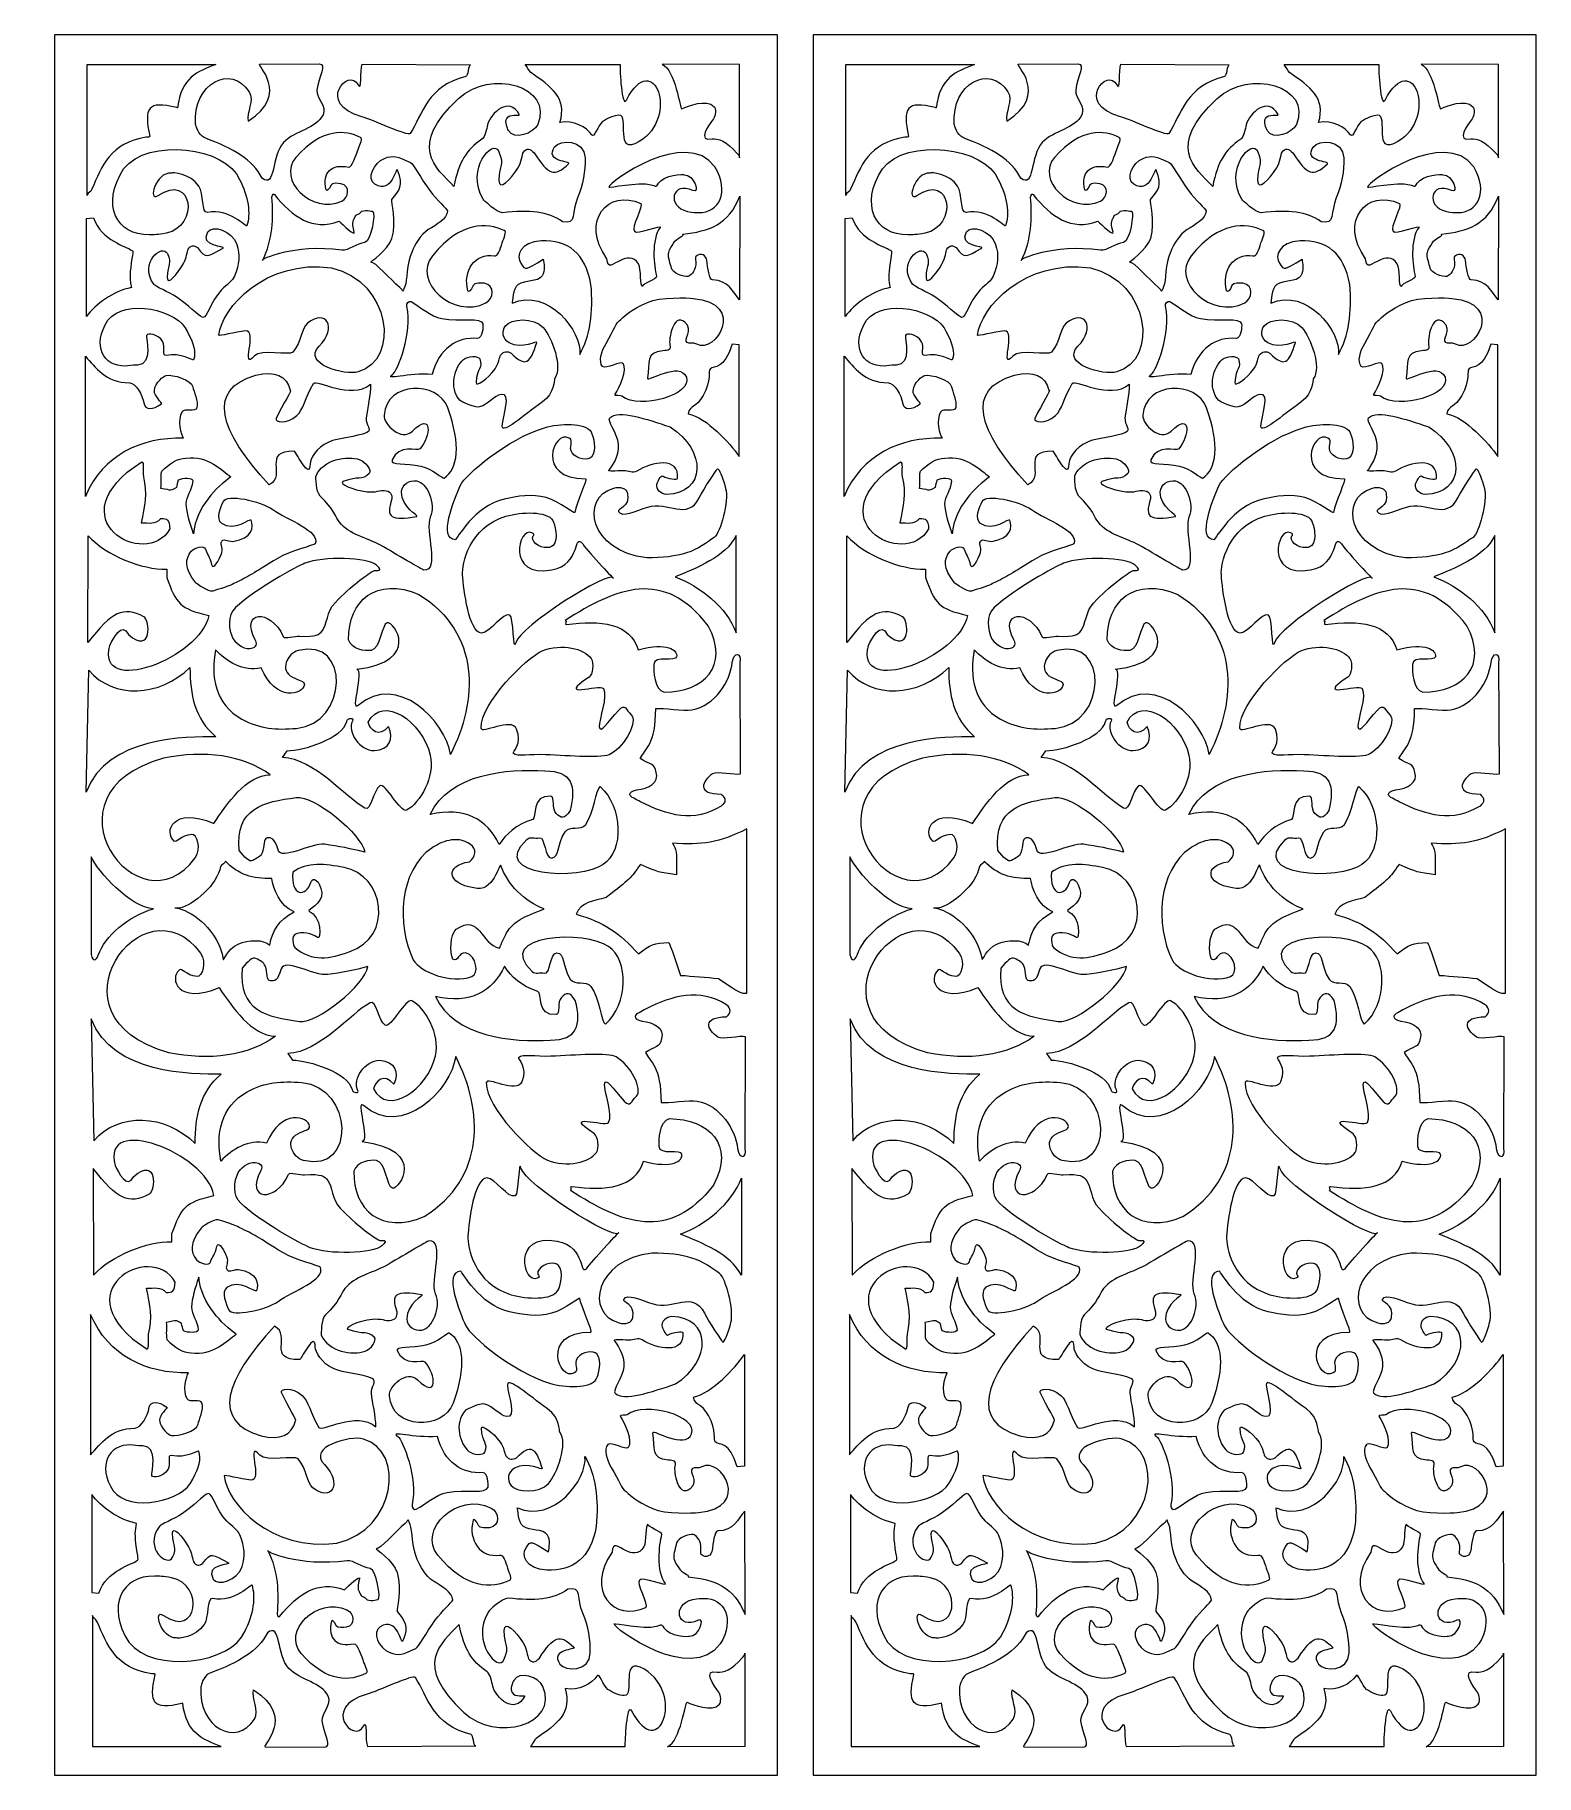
# Model space of a CAD drawing. Header units: centimetres. Extents: x -9.7 to 10, y -12.2 to 10.6.
import ezdxf

# ---------------------------------------------------------------- set-up
doc = ezdxf.new("R2010")
doc.units = ezdxf.units.CM
doc.header["$MEASUREMENT"] = 0
doc.layers.add('layer 1', color=7, linetype='Continuous')

msp = doc.modelspace()

# ---------------------------------------------------------------- linework, layer by layer
at = {"layer": 'layer 1', "color": 242, "lineweight": 9}
for points, knots in [([(-9.42645, 10.59663), (-9.42645, 10.59663), (0.05201, 10.59663), (0.05201, 10.59663), (0.05201, 10.59663), (0.05201, 10.59663), (0.05201, -12.22188), (0.05201, -12.22188), (0.05201, -12.22188), (0.05201, -12.22188), (-9.42645, -12.22188), (-9.42645, -12.22188), (-9.42645, -12.22188), (-9.42645, -12.22188), (-9.42645, 10.59663), (-9.42645, 10.59663)], [0, 0, 0, 0, 0.2, 0.2, 0.2, 0.2, 0.4, 0.4, 0.4, 0.4, 0.6, 0.6, 0.6, 0.6, 1, 1, 1, 1]), ([(-2.80022, 9.44786), (-2.628, 9.48129), (-2.44505, 9.38638), (-2.38357, 9.28389), (-2.38357, 9.28389), (-2.35191, 9.23106), (-2.3027, 9.41287), (-2.24029, 9.45868), (-2.24029, 9.45868), (-2.17787, 9.50448), (-2.08823, 9.53794), (-2.02665, 9.54092), (-2.02665, 9.54092), (-1.87606, 9.55152), (-2.09682, 8.99417), (-1.76092, 9.19568), (-1.76092, 9.19568), (-1.23042, 9.51391), (-1.56507, 10.43475), (-1.92909, 9.74069), (-1.92909, 9.74069), (-1.99095, 9.62277), (-2.01468, 10.14215), (-2.01193, 10.20938), (-2.01193, 10.20938), (-2.01193, 10.20938), (-3.25353, 10.20938), (-3.25353, 10.20938), (-3.25353, 10.20938), (-3.23555, 10.19193), (-3.20205, 10.11587), (-3.18187, 10.10219), (-3.18187, 10.10219), (-2.91186, 9.91923), (-2.70451, 9.76729), (-2.80022, 9.44786)], [0, 0, 0, 0, 0.1, 0.1, 0.1, 0.1, 0.2, 0.2, 0.2, 0.2, 0.3, 0.3, 0.3, 0.3, 0.4, 0.4, 0.4, 0.4, 0.5, 0.5, 0.5, 0.5, 0.6, 0.6, 0.6, 0.6, 0.7, 0.7, 0.7, 0.7, 0.8, 0.8, 0.8, 0.8, 1, 1, 1, 1]), ([(-8.99787, 8.48868), (-8.98026, 8.54628), (-8.95681, 8.52295), (-8.93535, 8.57265), (-8.93535, 8.57265), (-8.80535, 8.87364), (-8.69652, 9.18028), (-8.22324, 9.25505), (-8.22324, 9.25505), (-8.20777, 9.25749), (-8.17439, 9.24962), (-8.17751, 9.26481), (-8.17751, 9.26481), (-8.25494, 9.64109), (-8.20703, 9.73574), (-7.82435, 9.64268), (-7.82435, 9.64268), (-7.82053, 9.64176), (-7.81339, 9.63643), (-7.81293, 9.64025), (-7.81293, 9.64025), (-7.76476, 10.04469), (-7.55168, 10.11062), (-7.31233, 10.20826), (-7.31233, 10.20826), (-7.31233, 10.20826), (-8.99787, 10.20826), (-8.99787, 10.20826), (-8.99787, 10.20826), (-8.99787, 10.20826), (-8.99787, 8.48868), (-8.99787, 8.48868)], [0, 0, 0, 0, 0.11111111, 0.11111111, 0.11111111, 0.11111111, 0.22222222, 0.22222222, 0.22222222, 0.22222222, 0.33333333, 0.33333333, 0.33333333, 0.33333333, 0.44444444, 0.44444444, 0.44444444, 0.44444444, 0.55555556, 0.55555556, 0.55555556, 0.55555556, 0.66666667, 0.66666667, 0.66666667, 0.66666667, 0.77777778, 0.77777778, 0.77777778, 0.77777778, 1, 1, 1, 1]), ([(-6.70243, 8.7178), (-6.52738, 8.57249), (-6.58297, 9.01551), (-6.42284, 9.18494), (-6.42284, 9.18494), (-6.27428, 9.3421), (-5.98895, 9.36649), (-5.90571, 9.54747), (-5.90571, 9.54747), (-5.85272, 9.66267), (-5.99471, 9.7645), (-5.98501, 9.86924), (-5.98501, 9.86924), (-5.9677, 10.05599), (-5.84494, 10.21538), (-5.95843, 10.21516), (-5.95843, 10.21516), (-5.95843, 10.21516), (-6.73537, 10.21363), (-6.73537, 10.21363), (-6.73537, 10.21363), (-6.78867, 10.21353), (-6.32144, 9.82107), (-6.88585, 9.46624), (-6.88585, 9.46624), (-6.9143, 9.57217), (-6.80339, 9.73892), (-6.87326, 9.84826), (-6.87326, 9.84826), (-7.10896, 10.21701), (-7.61509, 9.96465), (-7.57652, 9.42373), (-7.57652, 9.42373), (-7.57541, 9.40786), (-7.53989, 9.28343), (-7.46564, 9.24878), (-7.46564, 9.24878), (-7.06995, 9.10188), (-6.83323, 8.96221), (-6.70243, 8.7178)], [0, 0, 0, 0, 0.09090909, 0.09090909, 0.09090909, 0.09090909, 0.18181818, 0.18181818, 0.18181818, 0.18181818, 0.27272727, 0.27272727, 0.27272727, 0.27272727, 0.36363636, 0.36363636, 0.36363636, 0.36363636, 0.45454545, 0.45454545, 0.45454545, 0.45454545, 0.54545455, 0.54545455, 0.54545455, 0.54545455, 0.63636364, 0.63636364, 0.63636364, 0.63636364, 0.72727273, 0.72727273, 0.72727273, 0.72727273, 0.81818182, 0.81818182, 0.81818182, 0.81818182, 1, 1, 1, 1]), ([(-3.97284, 10.2013), (-3.97284, 10.2013), (-5.39213, 10.20977), (-5.39213, 10.20977), (-5.39213, 10.20977), (-5.4265, 10.12944), (-5.39022, 9.8363), (-5.44405, 9.94126), (-5.44405, 9.94126), (-5.56625, 10.17956), (-6.00911, 9.6922), (-5.39679, 9.52225), (-5.39679, 9.52225), (-5.26599, 9.48597), (-4.7878, 9.26091), (-4.76238, 9.30157), (-4.76238, 9.30157), (-4.60844, 9.54761), (-4.52872, 9.93551), (-4.0343, 10.04922), (-4.0343, 10.04922), (-4.0022, 10.0566), (-4.00482, 10.19848), (-3.97284, 10.2013)], [0, 0, 0, 0, 0.14285714, 0.14285714, 0.14285714, 0.14285714, 0.28571429, 0.28571429, 0.28571429, 0.28571429, 0.42857143, 0.42857143, 0.42857143, 0.42857143, 0.57142857, 0.57142857, 0.57142857, 0.57142857, 0.71428571, 0.71428571, 0.71428571, 0.71428571, 1, 1, 1, 1]), ([(-4.18902, 8.60943), (-4.12233, 8.94234), (-4.0275, 9.08545), (-3.8221, 9.22845), (-3.8221, 9.22845), (-3.78206, 9.25632), (-3.7598, 9.36166), (-3.75039, 9.41717), (-3.75039, 9.41717), (-3.7069, 9.57499), (-3.46279, 9.7946), (-3.33239, 9.55073), (-3.33239, 9.55073), (-3.32086, 9.52917), (-3.4638, 9.56441), (-3.49682, 9.50146), (-3.49682, 9.50146), (-3.52415, 9.44933), (-3.49205, 9.37665), (-3.47403, 9.34163), (-3.47403, 9.34163), (-3.40628, 9.21004), (-3.14103, 9.30262), (-3.09155, 9.42081), (-3.09155, 9.42081), (-2.8792, 9.9268), (-3.71083, 10.15311), (-4.12965, 9.7607), (-4.12965, 9.7607), (-4.80043, 9.13511), (-4.43333, 8.85797), (-4.18902, 8.60943)], [0, 0, 0, 0, 0.11111111, 0.11111111, 0.11111111, 0.11111111, 0.22222222, 0.22222222, 0.22222222, 0.22222222, 0.33333333, 0.33333333, 0.33333333, 0.33333333, 0.44444444, 0.44444444, 0.44444444, 0.44444444, 0.55555556, 0.55555556, 0.55555556, 0.55555556, 0.66666667, 0.66666667, 0.66666667, 0.66666667, 0.77777778, 0.77777778, 0.77777778, 0.77777778, 1, 1, 1, 1]), ([(-0.44388, 8.98542), (-0.45381, 9.02631), (-0.45653, 9.01929), (-0.47913, 9.04505), (-0.47913, 9.04505), (-0.61261, 9.19703), (-0.72952, 9.24747), (-0.80586, 9.23134), (-0.80586, 9.23134), (-1.01001, 9.18822), (-0.84522, 9.41836), (-0.7879, 9.49412), (-0.7879, 9.49412), (-0.75367, 9.53933), (-0.75498, 9.62852), (-0.77823, 9.65396), (-0.77823, 9.65396), (-0.87897, 9.76422), (-1.11789, 9.65984), (-1.20315, 9.62695), (-1.20315, 9.62695), (-1.22342, 9.61915), (-1.28854, 10.13475), (-1.45798, 10.21055), (-1.45798, 10.21055), (-1.45798, 10.21055), (-0.44388, 10.20631), (-0.44388, 10.20631), (-0.44388, 10.20631), (-0.44388, 10.20631), (-0.44388, 8.98542), (-0.44388, 8.98542)], [0, 0, 0, 0, 0.11111111, 0.11111111, 0.11111111, 0.11111111, 0.22222222, 0.22222222, 0.22222222, 0.22222222, 0.33333333, 0.33333333, 0.33333333, 0.33333333, 0.44444444, 0.44444444, 0.44444444, 0.44444444, 0.55555556, 0.55555556, 0.55555556, 0.55555556, 0.66666667, 0.66666667, 0.66666667, 0.66666667, 0.77777778, 0.77777778, 0.77777778, 0.77777778, 1, 1, 1, 1]), ([(-5.57192, 8.86041), (-5.79025, 8.91032), (-5.92092, 8.79784), (-5.86497, 8.56259), (-5.86497, 8.56259), (-5.86159, 8.5484), (-5.82593, 8.56201), (-5.80055, 8.62446), (-5.80055, 8.62446), (-5.7871, 8.65752), (-5.70434, 8.6509), (-5.67041, 8.64455), (-5.67041, 8.64455), (-5.5428, 8.62066), (-5.56867, 8.45723), (-5.66067, 8.4151), (-5.66067, 8.4151), (-6.05476, 8.23462), (-6.51443, 8.70291), (-6.26078, 8.98932), (-6.26078, 8.98932), (-5.91384, 9.38324), (-5.61146, 9.34881), (-5.41361, 9.24988), (-5.41361, 9.24988), (-5.38127, 9.23371), (-5.41881, 9.17131), (-5.44261, 9.10631), (-5.44261, 9.10631), (-5.47133, 9.02785), (-5.52428, 8.84953), (-5.57192, 8.86041)], [0, 0, 0, 0, 0.11111111, 0.11111111, 0.11111111, 0.11111111, 0.22222222, 0.22222222, 0.22222222, 0.22222222, 0.33333333, 0.33333333, 0.33333333, 0.33333333, 0.44444444, 0.44444444, 0.44444444, 0.44444444, 0.55555556, 0.55555556, 0.55555556, 0.55555556, 0.66666667, 0.66666667, 0.66666667, 0.66666667, 0.77777778, 0.77777778, 0.77777778, 0.77777778, 1, 1, 1, 1]), ([(-1.17187, 8.76053), (-1.17845, 8.76984), (-1.43531, 8.76663), (-1.50743, 8.6499), (-1.50743, 8.6499), (-1.54755, 8.585), (-1.54818, 8.61977), (-1.60276, 8.63172), (-1.60276, 8.63172), (-1.78131, 8.67087), (-2.15396, 8.58765), (-2.1578, 8.59962), (-2.1578, 8.59962), (-2.17501, 8.6535), (-1.14848, 9.39738), (-0.76731, 8.86393), (-0.76731, 8.86393), (-0.57152, 8.53653), (-0.71066, 8.25877), (-0.98292, 8.26734), (-0.98292, 8.26734), (-1.02154, 8.26856), (-1.05486, 8.2646), (-1.12545, 8.28065), (-1.12545, 8.28065), (-1.40808, 8.34491), (-1.33158, 8.68717), (-1.05724, 8.55322), (-1.05724, 8.55322), (-0.95837, 8.50494), (-1.04147, 8.77276), (-1.17187, 8.76053)], [0, 0, 0, 0, 0.11111111, 0.11111111, 0.11111111, 0.11111111, 0.22222222, 0.22222222, 0.22222222, 0.22222222, 0.33333333, 0.33333333, 0.33333333, 0.33333333, 0.44444444, 0.44444444, 0.44444444, 0.44444444, 0.55555556, 0.55555556, 0.55555556, 0.55555556, 0.66666667, 0.66666667, 0.66666667, 0.66666667, 0.77777778, 0.77777778, 0.77777778, 0.77777778, 1, 1, 1, 1]), ([(-7.89623, 8.78298), (-7.88597, 8.79647), (-7.64508, 8.7795), (-7.53271, 8.6103), (-7.53271, 8.6103), (-7.47021, 8.5162), (-7.50246, 8.25075), (-7.41741, 8.2681), (-7.41741, 8.2681), (-7.13927, 8.32488), (-6.91028, 8.07413), (-6.90429, 8.09154), (-6.90429, 8.09154), (-6.8525, 8.24218), (-6.88205, 8.48056), (-7.00183, 8.7002), (-7.00183, 8.7002), (-7.16316, 9.12242), (-8.20096, 9.25513), (-8.51978, 8.83999), (-8.51978, 8.83999), (-8.82475, 8.3655), (-8.60801, 7.96293), (-8.18392, 7.97536), (-8.18392, 7.97536), (-8.12375, 7.97711), (-8.0719, 7.97138), (-7.96191, 7.99465), (-7.96191, 7.99465), (-7.52167, 8.0878), (-7.61432, 8.80059), (-8.06816, 8.48875), (-8.06816, 8.48875), (-8.20759, 8.39297), (-8.09935, 8.80073), (-7.89623, 8.78298)], [0, 0, 0, 0, 0.1, 0.1, 0.1, 0.1, 0.2, 0.2, 0.2, 0.2, 0.3, 0.3, 0.3, 0.3, 0.4, 0.4, 0.4, 0.4, 0.5, 0.5, 0.5, 0.5, 0.6, 0.6, 0.6, 0.6, 0.7, 0.7, 0.7, 0.7, 0.8, 0.8, 0.8, 0.8, 1, 1, 1, 1]), ([(-2.76476, 8.14594), (-2.57489, 8.10096), (-2.64874, 8.27426), (-2.57042, 8.45818), (-2.57042, 8.45818), (-2.49489, 8.63552), (-2.4658, 8.81119), (-2.47083, 8.98192), (-2.47083, 8.98192), (-2.47811, 9.2304), (-2.80032, 9.22814), (-2.86938, 9.12694), (-2.86938, 9.12694), (-3.00783, 8.9241), (-2.64305, 8.94453), (-2.68597, 8.90385), (-2.68597, 8.90385), (-2.8723, 8.72727), (-2.95065, 8.75971), (-3.1388, 9.05026), (-3.1388, 9.05026), (-3.19052, 9.10462), (-3.23869, 9.12159), (-3.27909, 9.05631), (-3.27909, 9.05631), (-3.29536, 9.03003), (-3.30433, 8.92444), (-3.35143, 8.84848), (-3.35143, 8.84848), (-3.44787, 8.69294), (-3.6021, 8.54854), (-3.59947, 8.68544), (-3.59947, 8.68544), (-3.5951, 8.91185), (-3.52349, 8.87285), (-3.59915, 9.0644), (-3.59915, 9.0644), (-3.67105, 9.24645), (-4.04323, 8.84144), (-3.80754, 8.44046), (-3.80754, 8.44046), (-3.80066, 8.42875), (-3.62378, 8.26147), (-3.55353, 8.26315), (-3.55353, 8.26315), (-3.1935, 8.30102), (-2.95838, 8.28389), (-2.76476, 8.14594)], [0, 0, 0, 0, 0.07692308, 0.07692308, 0.07692308, 0.07692308, 0.15384615, 0.15384615, 0.15384615, 0.15384615, 0.23076923, 0.23076923, 0.23076923, 0.23076923, 0.30769231, 0.30769231, 0.30769231, 0.30769231, 0.38461538, 0.38461538, 0.38461538, 0.38461538, 0.46153846, 0.46153846, 0.46153846, 0.46153846, 0.53846154, 0.53846154, 0.53846154, 0.53846154, 0.61538462, 0.61538462, 0.61538462, 0.61538462, 0.69230769, 0.69230769, 0.69230769, 0.69230769, 0.76923077, 0.76923077, 0.76923077, 0.76923077, 0.84615385, 0.84615385, 0.84615385, 0.84615385, 1, 1, 1, 1]), ([(-4.27493, 8.28737), (-4.28559, 8.31862), (-4.4098, 8.42411), (-4.50724, 8.5562), (-4.50724, 8.5562), (-4.62485, 8.7156), (-4.72083, 8.90417), (-4.75789, 8.92195), (-4.75789, 8.92195), (-4.9324, 9.00575), (-4.98604, 9.02051), (-5.0989, 8.97671), (-5.0989, 8.97671), (-5.24622, 8.91955), (-5.33648, 8.70677), (-5.22442, 8.63703), (-5.22442, 8.63703), (-4.99969, 8.49719), (-4.95074, 8.87832), (-4.92884, 8.82342), (-4.92884, 8.82342), (-4.84554, 8.61474), (-4.90233, 8.56143), (-5.00393, 8.43808), (-5.00393, 8.43808), (-5.01309, 8.41107), (-4.93626, 8.14695), (-5.00206, 7.92816), (-5.00206, 7.92816), (-5.05011, 7.76849), (-5.29935, 7.61096), (-5.27797, 7.61524), (-5.27797, 7.61524), (-5.2252, 7.6258), (-5.02421, 7.39178), (-4.89937, 7.28264), (-4.89937, 7.28264), (-4.84174, 7.23228), (-4.87023, 7.20571), (-4.83317, 7.29531), (-4.83317, 7.29531), (-4.79709, 7.38249), (-4.81597, 7.58264), (-4.73891, 7.75687), (-4.73891, 7.75687), (-4.70186, 7.84063), (-4.6329, 7.97437), (-4.52544, 8.04233), (-4.52544, 8.04233), (-4.41795, 8.11027), (-4.2804, 8.17991), (-4.27493, 8.28737)], [0, 0, 0, 0, 0.07142857, 0.07142857, 0.07142857, 0.07142857, 0.14285714, 0.14285714, 0.14285714, 0.14285714, 0.21428571, 0.21428571, 0.21428571, 0.21428571, 0.28571429, 0.28571429, 0.28571429, 0.28571429, 0.35714286, 0.35714286, 0.35714286, 0.35714286, 0.42857143, 0.42857143, 0.42857143, 0.42857143, 0.5, 0.5, 0.5, 0.5, 0.57142857, 0.57142857, 0.57142857, 0.57142857, 0.64285714, 0.64285714, 0.64285714, 0.64285714, 0.71428571, 0.71428571, 0.71428571, 0.71428571, 0.78571429, 0.78571429, 0.78571429, 0.78571429, 0.85714286, 0.85714286, 0.85714286, 0.85714286, 1, 1, 1, 1]), ([(-6.69941, 7.63739), (-6.73308, 7.64988), (-6.29278, 7.85753), (-5.65985, 7.7734), (-5.65985, 7.7734), (-5.57122, 7.76163), (-5.46173, 7.86843), (-5.35814, 7.87259), (-5.35814, 7.87259), (-5.27174, 7.89841), (-5.21641, 8.25724), (-5.25074, 8.2793), (-5.25074, 8.2793), (-5.2609, 8.28582), (-5.38207, 8.30774), (-5.4099, 8.27267), (-5.4099, 8.27267), (-5.44387, 8.22989), (-5.47124, 8.25579), (-5.49248, 8.19441), (-5.49248, 8.19441), (-5.49882, 8.17607), (-5.53703, 8.15057), (-5.49578, 8.00828), (-5.49578, 8.00828), (-5.47772, 7.94602), (-5.64497, 8.11059), (-5.69495, 8.15206), (-5.69495, 8.15206), (-6.0438, 8.02455), (-6.30384, 8.20594), (-6.54381, 8.5018), (-6.54381, 8.5018), (-6.55029, 8.50982), (-6.57062, 8.51477), (-6.57599, 8.46747), (-6.57599, 8.46747), (-6.55543, 8.19791), (-6.56111, 7.90694), (-6.69941, 7.63739)], [0, 0, 0, 0, 0.09090909, 0.09090909, 0.09090909, 0.09090909, 0.18181818, 0.18181818, 0.18181818, 0.18181818, 0.27272727, 0.27272727, 0.27272727, 0.27272727, 0.36363636, 0.36363636, 0.36363636, 0.36363636, 0.45454545, 0.45454545, 0.45454545, 0.45454545, 0.54545455, 0.54545455, 0.54545455, 0.54545455, 0.63636364, 0.63636364, 0.63636364, 0.63636364, 0.72727273, 0.72727273, 0.72727273, 0.72727273, 0.81818182, 0.81818182, 0.81818182, 0.81818182, 1, 1, 1, 1]), ([(-2.18591, 7.66156), (-2.17003, 7.51155), (-2.1185, 7.59103), (-1.98848, 7.64804), (-1.98848, 7.64804), (-1.94488, 7.66713), (-1.83165, 7.70255), (-1.7689, 7.59171), (-1.7689, 7.59171), (-1.73369, 7.52953), (-1.74897, 7.29125), (-1.71691, 7.29471), (-1.71691, 7.29471), (-1.7259, 7.32813), (-1.52412, 7.39536), (-1.53311, 7.42875), (-1.53311, 7.42875), (-1.56761, 7.55704), (-1.60725, 7.91756), (-1.48551, 8.06912), (-1.48551, 8.06912), (-1.4442, 8.12056), (-1.80828, 7.9687), (-1.82232, 8.02087), (-1.82232, 8.02087), (-1.87553, 8.06107), (-1.69407, 8.36132), (-1.74127, 8.38372), (-1.74127, 8.38372), (-2.15916, 8.58196), (-2.5401, 8.1631), (-2.18591, 7.66156)], [0, 0, 0, 0, 0.11111111, 0.11111111, 0.11111111, 0.11111111, 0.22222222, 0.22222222, 0.22222222, 0.22222222, 0.33333333, 0.33333333, 0.33333333, 0.33333333, 0.44444444, 0.44444444, 0.44444444, 0.44444444, 0.55555556, 0.55555556, 0.55555556, 0.55555556, 0.66666667, 0.66666667, 0.66666667, 0.66666667, 0.77777778, 0.77777778, 0.77777778, 0.77777778, 1, 1, 1, 1]), ([(-0.44201, 8.47911), (-0.58729, 8.10912), (-0.84351, 8.02129), (-1.18848, 7.98232), (-1.18848, 7.98232), (-1.16865, 7.95197), (-1.27311, 7.93956), (-1.31199, 7.86495), (-1.31199, 7.86495), (-1.33624, 7.81841), (-1.36191, 7.79973), (-1.37425, 7.74229), (-1.37425, 7.74229), (-1.3868, 7.68376), (-1.34775, 7.58574), (-1.33938, 7.53856), (-1.33938, 7.53856), (-1.32772, 7.47293), (-1.17332, 7.41473), (-1.11834, 7.42865), (-1.11834, 7.42865), (-1.09867, 7.43362), (-1.02616, 7.492), (-1.02005, 7.57856), (-1.02005, 7.57856), (-1.01639, 7.63047), (-1.0294, 7.68155), (-1.01915, 7.69084), (-1.01915, 7.69084), (-0.9498, 7.75375), (-0.88261, 7.69559), (-0.87493, 7.64046), (-0.87493, 7.64046), (-0.86179, 7.54598), (-0.84627, 7.38298), (-0.79824, 7.38203), (-0.79824, 7.38203), (-0.59218, 7.37791), (-0.53311, 7.22852), (-0.44625, 7.12092), (-0.44625, 7.12092), (-0.44625, 7.12092), (-0.44201, 8.47911), (-0.44201, 8.47911)], [0, 0, 0, 0, 0.08333333, 0.08333333, 0.08333333, 0.08333333, 0.16666667, 0.16666667, 0.16666667, 0.16666667, 0.25, 0.25, 0.25, 0.25, 0.33333333, 0.33333333, 0.33333333, 0.33333333, 0.41666667, 0.41666667, 0.41666667, 0.41666667, 0.5, 0.5, 0.5, 0.5, 0.58333333, 0.58333333, 0.58333333, 0.58333333, 0.66666667, 0.66666667, 0.66666667, 0.66666667, 0.75, 0.75, 0.75, 0.75, 0.83333333, 0.83333333, 0.83333333, 0.83333333, 1, 1, 1, 1]), ([(-9.00749, 6.90505), (-8.88412, 7.06278), (-8.6626, 7.23709), (-8.4187, 7.28252), (-8.4187, 7.28252), (-8.43751, 7.38364), (-8.44471, 7.43183), (-8.41878, 7.608), (-8.41878, 7.608), (-8.39312, 7.78227), (-8.39288, 7.75256), (-8.41909, 7.77422), (-8.41909, 7.77422), (-8.47548, 7.82082), (-8.81052, 7.89405), (-8.91413, 8.19836), (-8.91413, 8.19836), (-8.91413, 8.19836), (-9.00749, 8.18993), (-9.00749, 8.18993), (-9.00749, 8.18993), (-9.00749, 8.18993), (-9.00749, 6.90505), (-9.00749, 6.90505)], [0, 0, 0, 0, 0.14285714, 0.14285714, 0.14285714, 0.14285714, 0.28571429, 0.28571429, 0.28571429, 0.28571429, 0.42857143, 0.42857143, 0.42857143, 0.42857143, 0.57142857, 0.57142857, 0.57142857, 0.57142857, 0.71428571, 0.71428571, 0.71428571, 0.71428571, 1, 1, 1, 1]), ([(-7.48149, 6.8897), (-7.41856, 6.89004), (-7.383, 7.09808), (-7.23705, 7.25207), (-7.23705, 7.25207), (-7.16733, 7.32564), (-7.09048, 7.37043), (-7.06639, 7.43052), (-7.06639, 7.43052), (-7.00177, 7.59183), (-6.98952, 7.70896), (-7.036, 7.84888), (-7.036, 7.84888), (-7.09664, 8.03153), (-7.35591, 8.10914), (-7.41498, 8.01198), (-7.41498, 8.01198), (-7.53344, 7.81716), (-7.16753, 7.82635), (-7.21588, 7.80085), (-7.21588, 7.80085), (-7.43551, 7.68503), (-7.43294, 7.64986), (-7.55278, 7.80676), (-7.55278, 7.80676), (-7.59703, 7.8414), (-7.63824, 7.84588), (-7.67283, 7.78398), (-7.67283, 7.78398), (-7.68673, 7.75908), (-7.69441, 7.67011), (-7.73471, 7.59809), (-7.73471, 7.59809), (-7.81725, 7.45059), (-7.94922, 7.30084), (-7.94697, 7.41437), (-7.94697, 7.41437), (-7.94323, 7.60215), (-7.88197, 7.58415), (-7.94671, 7.7273), (-7.94671, 7.7273), (-8.00823, 7.86334), (-8.32661, 7.61138), (-8.12502, 7.32695), (-8.12502, 7.32695), (-8.09835, 7.2893), (-7.93669, 7.23288), (-7.81922, 7.15284), (-7.81922, 7.15284), (-7.66824, 7.04993), (-7.5517, 6.92172), (-7.48149, 6.8897)], [0, 0, 0, 0, 0.07142857, 0.07142857, 0.07142857, 0.07142857, 0.14285714, 0.14285714, 0.14285714, 0.14285714, 0.21428571, 0.21428571, 0.21428571, 0.21428571, 0.28571429, 0.28571429, 0.28571429, 0.28571429, 0.35714286, 0.35714286, 0.35714286, 0.35714286, 0.42857143, 0.42857143, 0.42857143, 0.42857143, 0.5, 0.5, 0.5, 0.5, 0.57142857, 0.57142857, 0.57142857, 0.57142857, 0.64285714, 0.64285714, 0.64285714, 0.64285714, 0.71428571, 0.71428571, 0.71428571, 0.71428571, 0.78571429, 0.78571429, 0.78571429, 0.78571429, 0.85714286, 0.85714286, 0.85714286, 0.85714286, 1, 1, 1, 1]), ([(-3.66161, 7.6972), (-3.90935, 7.74321), (-4.07973, 7.4998), (-4.00596, 7.23793), (-4.00596, 7.23793), (-4.0015, 7.22214), (-3.96204, 7.2391), (-3.9364, 7.31049), (-3.9364, 7.31049), (-3.92282, 7.34828), (-3.82948, 7.34466), (-3.79103, 7.33907), (-3.79103, 7.33907), (-3.64647, 7.31814), (-3.66801, 7.13321), (-3.76947, 7.0816), (-3.76947, 7.0816), (-4.20414, 6.86046), (-4.74253, 7.36562), (-4.47066, 7.69933), (-4.47066, 7.69933), (-4.09888, 8.15821), (-3.75736, 8.1335), (-3.53037, 8.03145), (-3.53037, 8.03145), (-3.4933, 8.01478), (-3.5326, 7.9429), (-3.55633, 7.86873), (-3.55633, 7.86873), (-3.58501, 7.77919), (-3.60755, 7.68716), (-3.66161, 7.6972)], [0, 0, 0, 0, 0.11111111, 0.11111111, 0.11111111, 0.11111111, 0.22222222, 0.22222222, 0.22222222, 0.22222222, 0.33333333, 0.33333333, 0.33333333, 0.33333333, 0.44444444, 0.44444444, 0.44444444, 0.44444444, 0.55555556, 0.55555556, 0.55555556, 0.55555556, 0.66666667, 0.66666667, 0.66666667, 0.66666667, 0.77777778, 0.77777778, 0.77777778, 0.77777778, 1, 1, 1, 1]), ([(-2.54062, 6.40709), (-2.50776, 6.7025), (-2.9524, 7.28901), (-3.42621, 7.07756), (-3.42621, 7.07756), (-3.42026, 7.09842), (-3.42094, 7.26675), (-3.34844, 7.32125), (-3.34844, 7.32125), (-3.26095, 7.38702), (-3.0936, 7.34525), (-3.0318, 7.43764), (-3.0318, 7.43764), (-2.98758, 7.50373), (-3.0135, 7.59875), (-3.01787, 7.65514), (-3.01787, 7.65514), (-3.25468, 7.51183), (-3.24595, 7.50155), (-3.31356, 7.60145), (-3.31356, 7.60145), (-3.3772, 7.69551), (-3.32135, 7.88395), (-3.04216, 7.89519), (-3.04216, 7.89519), (-2.69906, 7.90577), (-2.46582, 7.74195), (-2.39292, 7.32332), (-2.39292, 7.32332), (-2.35976, 6.97007), (-2.40495, 6.63595), (-2.54062, 6.40709)], [0, 0, 0, 0, 0.11111111, 0.11111111, 0.11111111, 0.11111111, 0.22222222, 0.22222222, 0.22222222, 0.22222222, 0.33333333, 0.33333333, 0.33333333, 0.33333333, 0.44444444, 0.44444444, 0.44444444, 0.44444444, 0.55555556, 0.55555556, 0.55555556, 0.55555556, 0.66666667, 0.66666667, 0.66666667, 0.66666667, 0.77777778, 0.77777778, 0.77777778, 0.77777778, 1, 1, 1, 1]), ([(-6.301, 6.43772), (-6.18186, 6.57856), (-6.18997, 6.74814), (-6.10918, 6.81487), (-6.10918, 6.81487), (-5.8668, 7.01506), (-5.71379, 6.76034), (-5.95595, 6.51249), (-5.95595, 6.51249), (-6.18554, 6.27751), (-5.61866, 6.12653), (-5.44466, 6.17661), (-5.44466, 6.17661), (-4.896, 6.3345), (-5.01166, 7.35723), (-5.79295, 7.54282), (-5.79295, 7.54282), (-6.6606, 7.65762), (-7.23323, 7.01763), (-7.27225, 6.65806), (-7.27225, 6.65806), (-7.27414, 6.64064), (-7.05635, 6.70166), (-6.92106, 6.71517), (-6.92106, 6.71517), (-6.7578, 6.73146), (-6.9928, 6.17514), (-6.80413, 6.38764), (-6.80413, 6.38764), (-6.71769, 6.48498), (-6.34636, 6.38412), (-6.301, 6.43772)], [0, 0, 0, 0, 0.11111111, 0.11111111, 0.11111111, 0.11111111, 0.22222222, 0.22222222, 0.22222222, 0.22222222, 0.33333333, 0.33333333, 0.33333333, 0.33333333, 0.44444444, 0.44444444, 0.44444444, 0.44444444, 0.55555556, 0.55555556, 0.55555556, 0.55555556, 0.66666667, 0.66666667, 0.66666667, 0.66666667, 0.77777778, 0.77777778, 0.77777778, 0.77777778, 1, 1, 1, 1]), ([(-8.0062, 6.5726), (-7.96535, 6.50551), (-8.02325, 6.38173), (-7.9641, 6.39379), (-7.9641, 6.39379), (-7.77057, 6.43327), (-7.60696, 6.32238), (-7.6028, 6.33448), (-7.6028, 6.33448), (-7.56678, 6.4393), (-7.60003, 6.55012), (-7.68337, 6.70295), (-7.68337, 6.70295), (-7.79565, 6.99677), (-8.50512, 7.14419), (-8.72697, 6.85531), (-8.72697, 6.85531), (-8.93919, 6.52512), (-8.78837, 6.24497), (-8.49326, 6.25362), (-8.49326, 6.25362), (-8.4514, 6.25486), (-8.41691, 6.26496), (-8.33876, 6.26705), (-8.33876, 6.26705), (-8.12343, 6.27286), (-8.23112, 6.616), (-8.21779, 6.65629), (-8.21779, 6.65629), (-8.20737, 6.68782), (-8.07319, 6.68265), (-8.0062, 6.5726)], [0, 0, 0, 0, 0.11111111, 0.11111111, 0.11111111, 0.11111111, 0.22222222, 0.22222222, 0.22222222, 0.22222222, 0.33333333, 0.33333333, 0.33333333, 0.33333333, 0.44444444, 0.44444444, 0.44444444, 0.44444444, 0.55555556, 0.55555556, 0.55555556, 0.55555556, 0.66666667, 0.66666667, 0.66666667, 0.66666667, 0.77777778, 0.77777778, 0.77777778, 0.77777778, 1, 1, 1, 1]), ([(-4.47621, 6.14256), (-4.38171, 6.48552), (-4.15191, 6.63837), (-3.87854, 6.61693), (-3.87854, 6.61693), (-3.81941, 6.6123), (-3.80205, 6.77259), (-3.81042, 6.80676), (-3.81042, 6.80676), (-3.83343, 6.90076), (-4.10079, 6.83327), (-4.3489, 6.87759), (-4.3489, 6.87759), (-4.50276, 6.90507), (-4.62336, 7.03036), (-4.7522, 7.09832), (-4.7522, 7.09832), (-4.78068, 7.11334), (-4.8182, 7.07336), (-4.80749, 7.03662), (-4.80749, 7.03662), (-4.72766, 6.6902), (-4.92904, 6.18982), (-4.99557, 6.14198), (-4.99557, 6.14198), (-5.10898, 6.06046), (-4.7808, 6.16941), (-4.47621, 6.14256)], [0, 0, 0, 0, 0.125, 0.125, 0.125, 0.125, 0.25, 0.25, 0.25, 0.25, 0.375, 0.375, 0.375, 0.375, 0.5, 0.5, 0.5, 0.5, 0.625, 0.625, 0.625, 0.625, 0.75, 0.75, 0.75, 0.75, 1, 1, 1, 1]), ([(-2.00209, 6.86553), (-2.06854, 6.82388), (-2.0816, 6.73967), (-2.19587, 6.55016), (-2.19587, 6.55016), (-2.25689, 6.44898), (-2.29626, 6.30977), (-2.241, 6.24869), (-2.241, 6.24869), (-2.20186, 6.20543), (-2.00026, 6.32686), (-1.97243, 6.28782), (-1.97243, 6.28782), (-1.91501, 6.20724), (-2.01259, 5.97328), (-2.08085, 5.87769), (-2.08085, 5.87769), (-2.09131, 5.86303), (-1.99504, 5.86579), (-1.98874, 5.86084), (-1.98874, 5.86084), (-1.75048, 5.67326), (-1.0548, 5.88147), (-1.14241, 6.10767), (-1.14241, 6.10767), (-1.22619, 6.32399), (-1.65849, 6.03784), (-1.65055, 6.09347), (-1.65055, 6.09347), (-1.62056, 6.30369), (-1.67872, 6.4321), (-1.45209, 6.45407), (-1.45209, 6.45407), (-1.37303, 6.4571), (-1.33783, 6.46402), (-1.35849, 6.53333), (-1.35849, 6.53333), (-1.37653, 6.59382), (-1.31883, 6.96061), (-1.16153, 6.8276), (-1.16153, 6.8276), (-1.03928, 6.72426), (-1.19257, 6.601), (-1.13187, 6.5609), (-1.13187, 6.5609), (-1.10816, 6.54521), (-1.0573, 6.56969), (-1.00664, 6.54119), (-1.00664, 6.54119), (-0.75884, 6.4017), (-0.34412, 7.0764), (-1.05364, 7.1413), (-1.05364, 7.1413), (-1.11779, 7.14717), (-1.48829, 7.1641), (-1.65334, 7.08808), (-1.65334, 7.08808), (-1.88464, 6.98149), (-1.93164, 6.9298), (-2.00209, 6.86553)], [0, 0, 0, 0, 0.0625, 0.0625, 0.0625, 0.0625, 0.125, 0.125, 0.125, 0.125, 0.1875, 0.1875, 0.1875, 0.1875, 0.25, 0.25, 0.25, 0.25, 0.3125, 0.3125, 0.3125, 0.3125, 0.375, 0.375, 0.375, 0.375, 0.4375, 0.4375, 0.4375, 0.4375, 0.5, 0.5, 0.5, 0.5, 0.5625, 0.5625, 0.5625, 0.5625, 0.625, 0.625, 0.625, 0.625, 0.6875, 0.6875, 0.6875, 0.6875, 0.75, 0.75, 0.75, 0.75, 0.8125, 0.8125, 0.8125, 0.8125, 0.875, 0.875, 0.875, 0.875, 1, 1, 1, 1]), ([(-2.86972, 6.08492), (-2.75817, 6.23948), (-2.906, 6.62709), (-3.01893, 6.75884), (-3.01893, 6.75884), (-3.14061, 6.90082), (-3.4454, 6.87391), (-3.51446, 6.78007), (-3.51446, 6.78007), (-3.56421, 6.71246), (-3.55909, 6.6125), (-3.46398, 6.55893), (-3.46398, 6.55893), (-3.29438, 6.46342), (-3.09405, 6.59292), (-3.10336, 6.56237), (-3.10336, 6.56237), (-3.18851, 6.28298), (-3.24995, 6.23616), (-3.43811, 6.42096), (-3.43811, 6.42096), (-3.48982, 6.45193), (-3.53799, 6.45455), (-3.57839, 6.3949), (-3.57839, 6.3949), (-3.59466, 6.37089), (-3.60184, 6.28626), (-3.65073, 6.21735), (-3.65073, 6.21735), (-3.74914, 6.07856), (-3.90144, 5.98094), (-3.89877, 6.03607), (-3.89877, 6.03607), (-3.88905, 6.23539), (-3.80338, 6.22144), (-3.85207, 6.3479), (-3.85207, 6.3479), (-3.86918, 6.3923), (-4.00721, 6.38683), (-4.06328, 6.33893), (-4.06328, 6.33893), (-4.17818, 6.24084), (-4.26514, 5.97475), (-4.10684, 5.79984), (-4.10684, 5.79984), (-4.09998, 5.79224), (-3.92308, 5.70087), (-3.85283, 5.71758), (-3.85283, 5.71758), (-3.74033, 5.75145), (-3.66107, 5.86317), (-3.57043, 5.88234), (-3.57043, 5.88234), (-3.42713, 5.91265), (-3.55418, 5.58903), (-3.55601, 5.46643), (-3.55601, 5.46643), (-3.55762, 5.35813), (-3.28911, 5.59414), (-3.03031, 5.78232), (-3.03031, 5.78232), (-2.86608, 5.90172), (-2.88058, 6.06988), (-2.86972, 6.08492)], [0, 0, 0, 0, 0.05882353, 0.05882353, 0.05882353, 0.05882353, 0.11764706, 0.11764706, 0.11764706, 0.11764706, 0.17647059, 0.17647059, 0.17647059, 0.17647059, 0.23529412, 0.23529412, 0.23529412, 0.23529412, 0.29411765, 0.29411765, 0.29411765, 0.29411765, 0.35294118, 0.35294118, 0.35294118, 0.35294118, 0.41176471, 0.41176471, 0.41176471, 0.41176471, 0.47058824, 0.47058824, 0.47058824, 0.47058824, 0.52941176, 0.52941176, 0.52941176, 0.52941176, 0.58823529, 0.58823529, 0.58823529, 0.58823529, 0.64705882, 0.64705882, 0.64705882, 0.64705882, 0.70588235, 0.70588235, 0.70588235, 0.70588235, 0.76470588, 0.76470588, 0.76470588, 0.76470588, 0.82352941, 0.82352941, 0.82352941, 0.82352941, 0.88235294, 0.88235294, 0.88235294, 0.88235294, 1, 1, 1, 1]), ([(-0.45003, 5.06724), (-0.57341, 5.24704), (-0.87503, 5.57646), (-1.11894, 5.62825), (-1.11894, 5.62825), (-1.10013, 5.74353), (-1.01528, 5.69665), (-0.92068, 5.86858), (-0.92068, 5.86858), (-0.81141, 6.06718), (-0.85799, 6.18942), (-0.83181, 6.21406), (-0.83181, 6.21406), (-0.77547, 6.26715), (-0.647, 6.19467), (-0.54339, 6.54157), (-0.54339, 6.54157), (-0.54339, 6.54157), (-0.45003, 6.53196), (-0.45003, 6.53196), (-0.45003, 6.53196), (-0.45003, 6.53196), (-0.45003, 5.06724), (-0.45003, 5.06724)], [0, 0, 0, 0, 0.14285714, 0.14285714, 0.14285714, 0.14285714, 0.28571429, 0.28571429, 0.28571429, 0.28571429, 0.42857143, 0.42857143, 0.42857143, 0.42857143, 0.57142857, 0.57142857, 0.57142857, 0.57142857, 0.71428571, 0.71428571, 0.71428571, 0.71428571, 1, 1, 1, 1]), ([(-9.02157, 4.54335), (-8.79248, 5.08938), (-8.28148, 5.32286), (-7.73749, 5.30673), (-7.73749, 5.30673), (-7.76876, 5.34719), (-7.81795, 5.55084), (-7.75663, 5.65031), (-7.75663, 5.65031), (-7.71836, 5.71237), (-7.5776, 5.63513), (-7.55817, 5.71173), (-7.55817, 5.71173), (-7.53836, 5.78974), (-7.59995, 5.92037), (-7.61316, 5.98324), (-7.61316, 5.98324), (-7.63154, 6.07074), (-7.87501, 6.14829), (-7.96171, 6.12975), (-7.96171, 6.12975), (-7.99274, 6.12311), (-8.10706, 6.04532), (-8.11671, 5.92994), (-8.11671, 5.92994), (-8.12248, 5.86072), (-8.00845, 5.77011), (-8.02462, 5.75771), (-8.02462, 5.75771), (-8.13399, 5.67384), (-8.23991, 5.68356), (-8.25204, 5.75708), (-8.25204, 5.75708), (-8.27282, 5.88302), (-8.36402, 6.03249), (-8.43978, 6.03378), (-8.43978, 6.03378), (-8.76476, 6.03931), (-8.88459, 6.23837), (-9.02157, 6.38179), (-9.02157, 6.38179), (-9.02157, 6.38179), (-9.02157, 4.54335), (-9.02157, 4.54335)], [0, 0, 0, 0, 0.08333333, 0.08333333, 0.08333333, 0.08333333, 0.16666667, 0.16666667, 0.16666667, 0.16666667, 0.25, 0.25, 0.25, 0.25, 0.33333333, 0.33333333, 0.33333333, 0.33333333, 0.41666667, 0.41666667, 0.41666667, 0.41666667, 0.5, 0.5, 0.5, 0.5, 0.58333333, 0.58333333, 0.58333333, 0.58333333, 0.66666667, 0.66666667, 0.66666667, 0.66666667, 0.75, 0.75, 0.75, 0.75, 0.83333333, 0.83333333, 0.83333333, 0.83333333, 1, 1, 1, 1]), ([(-6.61225, 4.69807), (-6.37266, 4.81558), (-6.72349, 5.14545), (-6.28007, 5.13556), (-6.28007, 5.13556), (-6.24353, 5.10141), (-6.08163, 4.75078), (-6.07602, 4.97036), (-6.07602, 4.97036), (-6.07447, 5.03186), (-6.00038, 5.18047), (-5.83036, 5.25761), (-5.83036, 5.25761), (-5.71542, 5.30976), (-5.45968, 5.32398), (-5.33236, 5.38174), (-5.33236, 5.38174), (-5.25589, 5.41643), (-5.34836, 5.48445), (-5.33931, 5.57371), (-5.33931, 5.57371), (-5.32608, 5.70425), (-5.28198, 5.87558), (-5.28198, 6.01562), (-5.28198, 6.01562), (-5.5388, 5.80093), (-5.99362, 6.08906), (-6.03137, 6.02328), (-6.03137, 6.02328), (-6.1379, 5.83769), (-6.16809, 5.67442), (-6.24845, 5.60466), (-6.24845, 5.60466), (-6.39163, 5.48033), (-6.53822, 5.52118), (-6.51853, 5.56534), (-6.51853, 5.56534), (-6.43054, 5.76263), (-6.30338, 5.94323), (-6.33523, 5.93801), (-6.33523, 5.93801), (-6.38378, 6.12836), (-6.53406, 6.19392), (-6.78601, 6.13474), (-6.78601, 6.13474), (-7.44125, 5.94551), (-7.2675, 5.40698), (-6.61225, 4.69807)], [0, 0, 0, 0, 0.07692308, 0.07692308, 0.07692308, 0.07692308, 0.15384615, 0.15384615, 0.15384615, 0.15384615, 0.23076923, 0.23076923, 0.23076923, 0.23076923, 0.30769231, 0.30769231, 0.30769231, 0.30769231, 0.38461538, 0.38461538, 0.38461538, 0.38461538, 0.46153846, 0.46153846, 0.46153846, 0.46153846, 0.53846154, 0.53846154, 0.53846154, 0.53846154, 0.61538462, 0.61538462, 0.61538462, 0.61538462, 0.69230769, 0.69230769, 0.69230769, 0.69230769, 0.76923077, 0.76923077, 0.76923077, 0.76923077, 0.84615385, 0.84615385, 0.84615385, 0.84615385, 1, 1, 1, 1]), ([(-4.63495, 5.16904), (-4.49298, 5.32849), (-4.46414, 5.66666), (-4.73426, 5.40173), (-4.73426, 5.40173), (-4.87874, 5.26003), (-5.1136, 5.4868), (-5.10522, 5.60973), (-5.10522, 5.60973), (-5.07507, 6.05264), (-4.39918, 6.06652), (-4.27047, 5.70624), (-4.27047, 5.70624), (-4.09256, 5.2124), (-4.13717, 4.90894), (-4.31918, 4.78332), (-4.31918, 4.78332), (-4.33215, 4.77436), (-4.47347, 4.90637), (-4.62407, 4.94217), (-4.62407, 4.94217), (-4.81774, 4.98824), (-5.02682, 4.94884), (-4.99867, 5.02195), (-4.99867, 5.02195), (-4.91573, 5.23738), (-4.66743, 5.13258), (-4.63495, 5.16904)], [0, 0, 0, 0, 0.125, 0.125, 0.125, 0.125, 0.25, 0.25, 0.25, 0.25, 0.375, 0.375, 0.375, 0.375, 0.5, 0.5, 0.5, 0.5, 0.625, 0.625, 0.625, 0.625, 0.75, 0.75, 0.75, 0.75, 1, 1, 1, 1]), ([(-4.1711, 3.97689), (-4.1536, 3.97689), (-3.92857, 4.41866), (-3.53083, 4.50955), (-3.53083, 4.50955), (-3.36543, 4.54734), (-3.15657, 4.57962), (-2.9817, 4.52827), (-2.9817, 4.52827), (-2.78556, 4.47065), (-2.61117, 4.3092), (-2.60665, 4.33432), (-2.60665, 4.33432), (-2.58418, 4.45953), (-2.43425, 4.77516), (-2.46243, 4.77504), (-2.46243, 4.77504), (-3.13077, 4.7721), (-2.88445, 5.42432), (-2.67748, 5.31008), (-2.67748, 5.31008), (-2.6094, 5.27248), (-2.69626, 5.19283), (-2.63919, 5.11414), (-2.63919, 5.11414), (-2.57453, 5.02498), (-2.42878, 5.0128), (-2.38612, 5.06086), (-2.38612, 5.06086), (-2.31115, 5.14527), (-2.36271, 5.34152), (-2.39185, 5.38981), (-2.39185, 5.38981), (-2.46753, 5.51522), (-2.79883, 5.50553), (-3.00411, 5.44427), (-3.00411, 5.44427), (-3.49028, 5.29916), (-4.04118, 4.82288), (-4.103, 4.69196), (-4.103, 4.69196), (-4.19093, 4.50575), (-4.39673, 3.97689), (-4.1711, 3.97689)], [0, 0, 0, 0, 0.08333333, 0.08333333, 0.08333333, 0.08333333, 0.16666667, 0.16666667, 0.16666667, 0.16666667, 0.25, 0.25, 0.25, 0.25, 0.33333333, 0.33333333, 0.33333333, 0.33333333, 0.41666667, 0.41666667, 0.41666667, 0.41666667, 0.5, 0.5, 0.5, 0.5, 0.58333333, 0.58333333, 0.58333333, 0.58333333, 0.66666667, 0.66666667, 0.66666667, 0.66666667, 0.75, 0.75, 0.75, 0.75, 0.83333333, 0.83333333, 0.83333333, 0.83333333, 1, 1, 1, 1]), ([(-1.79308, 4.87497), (-1.59574, 4.99745), (-1.23335, 5.07158), (-1.25692, 4.77856), (-1.25692, 4.77856), (-1.25801, 4.765), (-1.39354, 4.77184), (-1.44867, 4.81164), (-1.44867, 4.81164), (-1.47783, 4.8327), (-1.52159, 4.72812), (-1.52837, 4.70541), (-1.52837, 4.70541), (-1.54856, 4.63802), (-1.47089, 4.57018), (-1.40277, 4.57129), (-1.40277, 4.57129), (-0.88577, 4.57978), (-0.86936, 5.14821), (-1.35607, 5.45495), (-1.35607, 5.45495), (-1.66491, 5.55905), (-2.03508, 5.68627), (-2.14529, 5.57602), (-2.14529, 5.57602), (-2.18549, 5.53582), (-2.04541, 5.37955), (-2.03091, 5.22527), (-2.03091, 5.22527), (-2.01643, 5.07098), (-2.12747, 4.91864), (-2.15904, 4.88632), (-2.15904, 4.88632), (-2.17501, 4.86993), (-2.07435, 4.87871), (-1.9626, 4.87962), (-1.9626, 4.87962), (-1.90407, 4.88012), (-1.84247, 4.84432), (-1.79308, 4.87497)], [0, 0, 0, 0, 0.09090909, 0.09090909, 0.09090909, 0.09090909, 0.18181818, 0.18181818, 0.18181818, 0.18181818, 0.27272727, 0.27272727, 0.27272727, 0.27272727, 0.36363636, 0.36363636, 0.36363636, 0.36363636, 0.45454545, 0.45454545, 0.45454545, 0.45454545, 0.54545455, 0.54545455, 0.54545455, 0.54545455, 0.63636364, 0.63636364, 0.63636364, 0.63636364, 0.72727273, 0.72727273, 0.72727273, 0.72727273, 0.81818182, 0.81818182, 0.81818182, 0.81818182, 1, 1, 1, 1]), ([(-7.70247, 5.04459), (-7.81329, 5.05155), (-7.92155, 4.97066), (-8.02074, 4.87346), (-8.02074, 4.87346), (-8.04095, 4.79262), (-8.01708, 4.7248), (-8.03224, 4.64902), (-8.03224, 4.64902), (-7.87563, 4.62376), (-7.91465, 4.61075), (-7.82877, 4.66127), (-7.82877, 4.66127), (-7.82371, 4.70674), (-7.81433, 4.71318), (-7.80422, 4.75865), (-7.80422, 4.75865), (-7.75008, 4.78324), (-7.61137, 4.79048), (-7.60994, 4.74568), (-7.60994, 4.74568), (-7.61813, 4.62666), (-7.70265, 4.54185), (-7.69831, 4.44931), (-7.69831, 4.44931), (-7.69224, 4.31976), (-7.65465, 4.21031), (-7.60501, 4.05348), (-7.60501, 4.05348), (-7.56827, 4.41474), (-7.29238, 4.67173), (-7.1156, 4.8005), (-7.1156, 4.8005), (-7.227, 4.88147), (-7.41412, 5.08828), (-7.70247, 5.04459)], [0, 0, 0, 0, 0.1, 0.1, 0.1, 0.1, 0.2, 0.2, 0.2, 0.2, 0.3, 0.3, 0.3, 0.3, 0.4, 0.4, 0.4, 0.4, 0.5, 0.5, 0.5, 0.5, 0.6, 0.6, 0.6, 0.6, 0.7, 0.7, 0.7, 0.7, 0.8, 0.8, 0.8, 0.8, 1, 1, 1, 1]), ([(-4.58572, 3.57857), (-4.36787, 3.5522), (-4.57383, 4.1121), (-4.50032, 4.27348), (-4.50032, 4.27348), (-4.42108, 4.4474), (-4.54453, 4.72993), (-4.67751, 4.74714), (-4.67751, 4.74714), (-4.7733, 4.75951), (-4.87257, 4.70829), (-4.87592, 4.59916), (-4.87592, 4.59916), (-4.8819, 4.40459), (-4.64169, 4.28802), (-4.67789, 4.28197), (-4.67789, 4.28197), (-5.0089, 4.22666), (-5.08981, 4.25908), (-5.00273, 4.51182), (-5.00273, 4.51182), (-4.99903, 4.57201), (-5.02232, 4.6158), (-5.10499, 4.62366), (-5.10499, 4.62366), (-5.13826, 4.62682), (-5.22848, 4.59361), (-5.32516, 4.60461), (-5.32516, 4.60461), (-5.51987, 4.62674), (-5.70162, 4.71579), (-5.64392, 4.73918), (-5.64392, 4.73918), (-5.43531, 4.82373), (-5.40333, 4.74149), (-5.30058, 4.84364), (-5.30058, 4.84364), (-5.2645, 4.8795), (-5.34454, 4.99898), (-5.42366, 5.02617), (-5.42366, 5.02617), (-5.58572, 5.0819), (-5.90412, 5.03442), (-5.9972, 4.81273), (-5.9972, 4.81273), (-6.00124, 4.80311), (-5.99905, 4.60403), (-5.94411, 4.54971), (-5.94411, 4.54971), (-5.76113, 4.37422), (-5.7382, 4.26978), (-5.68773, 4.20462), (-5.68773, 4.20462), (-5.56321, 4.04375), (-5.32785, 4.00147), (-5.15218, 3.90413), (-5.15218, 3.90413), (-4.95217, 3.79332), (-4.60691, 3.58116), (-4.58572, 3.57857)], [0, 0, 0, 0, 0.0625, 0.0625, 0.0625, 0.0625, 0.125, 0.125, 0.125, 0.125, 0.1875, 0.1875, 0.1875, 0.1875, 0.25, 0.25, 0.25, 0.25, 0.3125, 0.3125, 0.3125, 0.3125, 0.375, 0.375, 0.375, 0.375, 0.4375, 0.4375, 0.4375, 0.4375, 0.5, 0.5, 0.5, 0.5, 0.5625, 0.5625, 0.5625, 0.5625, 0.625, 0.625, 0.625, 0.625, 0.6875, 0.6875, 0.6875, 0.6875, 0.75, 0.75, 0.75, 0.75, 0.8125, 0.8125, 0.8125, 0.8125, 0.875, 0.875, 0.875, 0.875, 1, 1, 1, 1]), ([(-8.28062, 4.99995), (-9.44137, 4.25224), (-8.22467, 3.56783), (-7.91338, 4.11852), (-7.91338, 4.11852), (-7.91895, 4.24088), (-7.95027, 4.25777), (-8.03093, 4.25572), (-8.03093, 4.25572), (-8.10671, 4.17489), (-8.18243, 4.19905), (-8.28852, 4.19905), (-8.28852, 4.19905), (-8.24609, 4.41629), (-8.20421, 4.58547), (-8.26117, 4.80275), (-8.26117, 4.80275), (-8.26759, 4.90363), (-8.25031, 4.97975), (-8.28062, 4.99995)], [0, 0, 0, 0, 0.16666667, 0.16666667, 0.16666667, 0.16666667, 0.33333333, 0.33333333, 0.33333333, 0.33333333, 0.5, 0.5, 0.5, 0.5, 0.66666667, 0.66666667, 0.66666667, 0.66666667, 1, 1, 1, 1]), ([(-0.9754, 4.52634), (-1.12873, 4.21827), (-1.38885, 4.48905), (-1.6489, 4.40529), (-1.6489, 4.40529), (-1.79774, 4.35736), (-1.99399, 4.26385), (-2.03295, 4.34592), (-2.03295, 4.34592), (-2.05191, 4.38576), (-1.87988, 4.39914), (-1.91306, 4.58422), (-1.91306, 4.58422), (-1.92557, 4.65389), (-2.01394, 4.67726), (-2.09416, 4.65449), (-2.09416, 4.65449), (-2.54376, 4.52692), (-2.41183, 3.81956), (-1.66104, 3.74115), (-1.66104, 3.74115), (-1.45412, 3.73552), (-1.28267, 3.75997), (-1.14026, 3.80432), (-1.14026, 3.80432), (-0.98868, 3.85152), (-0.8699, 3.94166), (-0.77604, 4.00746), (-0.77604, 4.00746), (-0.69418, 4.06488), (-0.58397, 4.48505), (-0.62723, 4.65027), (-0.62723, 4.65027), (-0.65732, 4.76522), (-0.69893, 4.87161), (-0.72411, 4.90333), (-0.72411, 4.90333), (-0.73734, 4.91994), (-0.75219, 4.87417), (-0.74523, 4.88873), (-0.74523, 4.88873), (-0.73503, 4.91017), (-0.92167, 4.63432), (-0.9754, 4.52634)], [0, 0, 0, 0, 0.08333333, 0.08333333, 0.08333333, 0.08333333, 0.16666667, 0.16666667, 0.16666667, 0.16666667, 0.25, 0.25, 0.25, 0.25, 0.33333333, 0.33333333, 0.33333333, 0.33333333, 0.41666667, 0.41666667, 0.41666667, 0.41666667, 0.5, 0.5, 0.5, 0.5, 0.58333333, 0.58333333, 0.58333333, 0.58333333, 0.66666667, 0.66666667, 0.66666667, 0.66666667, 0.75, 0.75, 0.75, 0.75, 0.83333333, 0.83333333, 0.83333333, 0.83333333, 1, 1, 1, 1]), ([(-6.00927, 3.9243), (-5.93723, 4.09159), (-6.37365, 4.23559), (-6.56436, 4.37219), (-6.56436, 4.37219), (-6.72683, 4.48859), (-7.16745, 4.57925), (-7.2123, 4.47775), (-7.2123, 4.47775), (-7.24462, 4.40463), (-7.31776, 4.25297), (-7.23098, 4.18764), (-7.23098, 4.18764), (-7.07628, 4.07116), (-6.85817, 4.26344), (-6.84782, 4.23275), (-6.84782, 4.23275), (-6.81785, 4.1437), (-6.82376, 3.99437), (-7.08642, 3.95312), (-7.08642, 3.95312), (-7.1665, 3.95574), (-7.21569, 4.00487), (-7.24128, 3.94021), (-7.24128, 3.94021), (-7.25155, 3.91423), (-7.20914, 3.8587), (-7.24055, 3.78405), (-7.24055, 3.78405), (-7.30378, 3.63375), (-7.35342, 3.59347), (-7.36663, 3.65302), (-7.36663, 3.65302), (-7.3901, 3.75907), (-7.42719, 3.78143), (-7.44832, 3.85444), (-7.44832, 3.85444), (-7.46371, 3.90763), (-7.5919, 3.87614), (-7.63218, 3.82548), (-7.63218, 3.82548), (-7.71476, 3.72172), (-7.72934, 3.61511), (-7.57318, 3.41013), (-7.57318, 3.41013), (-7.56642, 3.40124), (-7.40615, 3.289), (-7.34974, 3.3039), (-7.34974, 3.3039), (-7.16618, 3.35658), (-7.13398, 3.37283), (-7.07347, 3.40161), (-7.07347, 3.40161), (-6.86214, 3.50206), (-6.84973, 3.52155), (-6.49428, 3.73662), (-6.49428, 3.73662), (-6.35004, 3.82389), (-6.01627, 3.90805), (-6.00927, 3.9243)], [0, 0, 0, 0, 0.0625, 0.0625, 0.0625, 0.0625, 0.125, 0.125, 0.125, 0.125, 0.1875, 0.1875, 0.1875, 0.1875, 0.25, 0.25, 0.25, 0.25, 0.3125, 0.3125, 0.3125, 0.3125, 0.375, 0.375, 0.375, 0.375, 0.4375, 0.4375, 0.4375, 0.4375, 0.5, 0.5, 0.5, 0.5, 0.5625, 0.5625, 0.5625, 0.5625, 0.625, 0.625, 0.625, 0.625, 0.6875, 0.6875, 0.6875, 0.6875, 0.75, 0.75, 0.75, 0.75, 0.8125, 0.8125, 0.8125, 0.8125, 0.875, 0.875, 0.875, 0.875, 1, 1, 1, 1]), ([(-3.82727, 2.75265), (-3.71865, 2.75265), (-3.54698, 3.02785), (-3.45593, 2.98882), (-3.45593, 2.98882), (-3.40823, 2.9684), (-3.41249, 2.48871), (-3.37943, 2.62492), (-3.37943, 2.62492), (-3.32782, 2.83758), (-2.16027, 3.57961), (-2.09803, 3.47423), (-2.09803, 3.47423), (-2.07623, 3.43732), (-2.40032, 3.79237), (-2.50184, 3.9208), (-2.50184, 3.9208), (-2.62784, 4.08015), (-2.51681, 3.65201), (-2.9055, 3.5807), (-2.9055, 3.5807), (-3.51062, 3.46968), (-3.34305, 4.15534), (-3.16758, 4.0687), (-3.16758, 4.0687), (-3.09791, 4.03431), (-3.19917, 4.0327), (-3.14213, 3.95401), (-3.14213, 3.95401), (-3.07746, 3.86487), (-2.93171, 3.85267), (-2.88905, 3.90073), (-2.88905, 3.90073), (-2.81408, 3.98514), (-2.86564, 4.18139), (-2.89478, 4.22968), (-2.89478, 4.22968), (-2.97046, 4.35509), (-3.3018, 4.34538), (-3.50704, 4.28414), (-3.50704, 4.28414), (-3.99319, 4.13907), (-4.08508, 3.65911), (-4.07561, 3.51473), (-4.07561, 3.51473), (-4.0634, 3.32854), (-3.99281, 2.75265), (-3.82727, 2.75265)], [0, 0, 0, 0, 0.07692308, 0.07692308, 0.07692308, 0.07692308, 0.15384615, 0.15384615, 0.15384615, 0.15384615, 0.23076923, 0.23076923, 0.23076923, 0.23076923, 0.30769231, 0.30769231, 0.30769231, 0.30769231, 0.38461538, 0.38461538, 0.38461538, 0.38461538, 0.46153846, 0.46153846, 0.46153846, 0.46153846, 0.53846154, 0.53846154, 0.53846154, 0.53846154, 0.61538462, 0.61538462, 0.61538462, 0.61538462, 0.69230769, 0.69230769, 0.69230769, 0.69230769, 0.76923077, 0.76923077, 0.76923077, 0.76923077, 0.84615385, 0.84615385, 0.84615385, 0.84615385, 1, 1, 1, 1]), ([(-8.98446, 4.02836), (-8.98446, 4.02836), (-8.98707, 2.62802), (-8.98707, 2.62802), (-8.98707, 2.62802), (-8.67422, 3.03626), (-8.52324, 3.10665), (-8.25604, 2.96772), (-8.25604, 2.96772), (-8.1697, 2.92283), (-8.14241, 2.46385), (-8.45677, 2.73398), (-8.45677, 2.73398), (-8.53847, 2.91849), (-8.66304, 2.67178), (-8.70049, 2.59059), (-8.70049, 2.59059), (-8.88742, 1.89847), (-7.5056, 2.42753), (-7.40456, 2.98325), (-7.40456, 2.98325), (-7.78346, 3.07419), (-7.82893, 3.13481), (-7.95523, 3.4834), (-7.95523, 3.4834), (-7.95523, 3.51876), (-7.95523, 3.55413), (-7.95523, 3.58949), (-7.95523, 3.58949), (-8.27855, 3.58444), (-8.74702, 3.76566), (-8.98446, 4.02836)], [0, 0, 0, 0, 0.11111111, 0.11111111, 0.11111111, 0.11111111, 0.22222222, 0.22222222, 0.22222222, 0.22222222, 0.33333333, 0.33333333, 0.33333333, 0.33333333, 0.44444444, 0.44444444, 0.44444444, 0.44444444, 0.55555556, 0.55555556, 0.55555556, 0.55555556, 0.66666667, 0.66666667, 0.66666667, 0.66666667, 0.77777778, 0.77777778, 0.77777778, 0.77777778, 1, 1, 1, 1]), ([(-0.49027, 2.75514), (-0.61549, 3.09316), (-0.96569, 3.37156), (-1.28888, 3.48853), (-1.28888, 3.48853), (-1.01054, 3.60765), (-0.62882, 3.74774), (-0.49027, 4.02995), (-0.49027, 4.02995), (-0.49027, 4.02995), (-0.49027, 2.75514), (-0.49027, 2.75514)], [0, 0, 0, 0, 0.25, 0.25, 0.25, 0.25, 0.5, 0.5, 0.5, 0.5, 1, 1, 1, 1]), ([(-5.20529, 3.64411), (-5.0982, 3.53957), (-5.2065, 3.59258), (-5.24948, 3.56578), (-5.24948, 3.56578), (-5.344, 3.50687), (-5.53088, 3.37737), (-5.74854, 3.15041), (-5.74854, 3.15041), (-5.85471, 3.0397), (-5.85455, 2.85568), (-5.91346, 2.78607), (-5.91346, 2.78607), (-5.95939, 2.73179), (-5.98459, 2.69706), (-6.21625, 2.71317), (-6.21625, 2.71317), (-6.26728, 2.71671), (-6.41061, 2.66977), (-6.42688, 2.70671), (-6.42688, 2.70671), (-6.59333, 3.08437), (-7.00223, 3.04384), (-6.79386, 2.66384), (-6.79386, 2.66384), (-6.74991, 2.58369), (-6.80886, 2.55861), (-6.86437, 2.55085), (-6.86437, 2.55085), (-6.96191, 2.53725), (-7.06671, 2.64212), (-7.08706, 2.68342), (-7.08706, 2.68342), (-7.14311, 2.79717), (-7.16377, 2.98242), (-7.05293, 3.0863), (-7.05293, 3.0863), (-6.79036, 3.33236), (-6.24972, 3.62543), (-6.14305, 3.668), (-6.14305, 3.668), (-5.91086, 3.76068), (-5.3124, 3.74865), (-5.20529, 3.64411)], [0, 0, 0, 0, 0.08333333, 0.08333333, 0.08333333, 0.08333333, 0.16666667, 0.16666667, 0.16666667, 0.16666667, 0.25, 0.25, 0.25, 0.25, 0.33333333, 0.33333333, 0.33333333, 0.33333333, 0.41666667, 0.41666667, 0.41666667, 0.41666667, 0.5, 0.5, 0.5, 0.5, 0.58333333, 0.58333333, 0.58333333, 0.58333333, 0.66666667, 0.66666667, 0.66666667, 0.66666667, 0.75, 0.75, 0.75, 0.75, 0.83333333, 0.83333333, 0.83333333, 0.83333333, 1, 1, 1, 1]), ([(-4.2358, 1.15924), (-3.87218, 1.87044), (-3.8387, 2.75327), (-4.64802, 3.25954), (-4.64802, 3.25954), (-5.20459, 3.49547), (-5.57878, 3.18082), (-5.5709, 2.66567), (-5.5709, 2.66567), (-5.52482, 2.53466), (-5.3577, 2.51274), (-5.27586, 2.52503), (-5.27586, 2.52503), (-5.15467, 2.54321), (-5.13381, 2.87215), (-5.06618, 2.8885), (-5.06618, 2.8885), (-4.97924, 2.90952), (-4.60394, 2.38634), (-5.46262, 2.27759), (-5.46262, 2.27759), (-5.35993, 2.25783), (-5.55354, 1.70918), (-5.44375, 1.80405), (-5.44375, 1.80405), (-4.93391, 2.24475), (-4.29452, 1.59893), (-4.2358, 1.15924)], [0, 0, 0, 0, 0.125, 0.125, 0.125, 0.125, 0.25, 0.25, 0.25, 0.25, 0.375, 0.375, 0.375, 0.375, 0.5, 0.5, 0.5, 0.5, 0.625, 0.625, 0.625, 0.625, 0.75, 0.75, 0.75, 0.75, 1, 1, 1, 1]), ([(-2.73248, 2.91778), (-2.05885, 3.34702), (-1.43759, 3.6059), (-0.85707, 2.84808), (-0.85707, 2.84808), (-0.56959, 2.31631), (-0.91515, 1.982), (-1.43205, 1.97584), (-1.43205, 1.97584), (-1.56682, 2.00931), (-1.57326, 2.25966), (-1.56875, 2.34237), (-1.56875, 2.34237), (-1.56205, 2.46475), (-1.27985, 2.37244), (-1.26992, 2.44134), (-1.26992, 2.44134), (-1.25718, 2.52991), (-1.39028, 2.63608), (-1.77419, 2.53339), (-1.77419, 2.53339), (-1.87583, 2.8806), (-2.26932, 2.92689), (-2.71358, 2.86455), (-2.71358, 2.86455), (-2.74527, 2.86012), (-2.6996, 2.91652), (-2.73248, 2.91778)], [0, 0, 0, 0, 0.125, 0.125, 0.125, 0.125, 0.25, 0.25, 0.25, 0.25, 0.375, 0.375, 0.375, 0.375, 0.5, 0.5, 0.5, 0.5, 0.625, 0.625, 0.625, 0.625, 0.75, 0.75, 0.75, 0.75, 1, 1, 1, 1]), ([(-7.31394, 2.53261), (-7.17135, 2.37799), (-6.95181, 2.24268), (-6.71625, 2.29712), (-6.71625, 2.29712), (-6.52493, 1.84047), (-6.16226, 1.94531), (-6.15037, 2.07753), (-6.15037, 2.07753), (-6.14641, 2.12161), (-6.22603, 2.13358), (-6.30563, 2.17334), (-6.30563, 2.17334), (-6.48476, 2.26281), (-6.36896, 2.4882), (-6.23134, 2.52382), (-6.23134, 2.52382), (-5.53802, 2.70331), (-5.57997, 1.55784), (-6.25294, 1.50314), (-6.25294, 1.50314), (-6.51986, 1.48146), (-6.73213, 1.49508), (-6.96981, 1.62425), (-6.96981, 1.62425), (-7.32005, 1.81541), (-7.38238, 2.19031), (-7.31394, 2.53261)], [0, 0, 0, 0, 0.125, 0.125, 0.125, 0.125, 0.25, 0.25, 0.25, 0.25, 0.375, 0.375, 0.375, 0.375, 0.5, 0.5, 0.5, 0.5, 0.625, 0.625, 0.625, 0.625, 0.75, 0.75, 0.75, 0.75, 1, 1, 1, 1]), ([(-3.41108, 1.17746), (-3.3529, 1.12515), (-3.19786, 1.16684), (-2.98814, 1.15791), (-2.98814, 1.15791), (-2.66095, 1.14397), (-2.23814, 1.10691), (-2.13077, 1.16744), (-2.13077, 1.16744), (-1.94092, 1.27449), (-1.77719, 1.59962), (-1.86733, 1.68231), (-1.86733, 1.68231), (-1.93225, 1.74185), (-1.94218, 1.83647), (-2.02544, 1.74557), (-2.02544, 1.74557), (-2.17389, 1.58351), (-2.27543, 1.42264), (-2.28438, 1.52673), (-2.28438, 1.52673), (-2.29158, 1.61032), (-2.16799, 1.93077), (-2.23074, 2.02528), (-2.23074, 2.02528), (-2.27467, 2.0915), (-2.87399, 1.87364), (-2.41782, 2.17493), (-2.41782, 2.17493), (-2.37056, 2.20614), (-2.35004, 2.35553), (-2.39111, 2.41912), (-2.39111, 2.41912), (-2.47526, 2.5494), (-2.78049, 2.62233), (-3.03178, 2.51849), (-3.03178, 2.51849), (-3.24114, 2.43197), (-3.83783, 1.83375), (-3.83409, 1.5057), (-3.83409, 1.5057), (-3.83306, 1.41338), (-3.43618, 1.65748), (-3.36728, 1.49387), (-3.36728, 1.49387), (-3.28613, 1.30118), (-3.42555, 1.19047), (-3.41108, 1.17746)], [0, 0, 0, 0, 0.07692308, 0.07692308, 0.07692308, 0.07692308, 0.15384615, 0.15384615, 0.15384615, 0.15384615, 0.23076923, 0.23076923, 0.23076923, 0.23076923, 0.30769231, 0.30769231, 0.30769231, 0.30769231, 0.38461538, 0.38461538, 0.38461538, 0.38461538, 0.46153846, 0.46153846, 0.46153846, 0.46153846, 0.53846154, 0.53846154, 0.53846154, 0.53846154, 0.61538462, 0.61538462, 0.61538462, 0.61538462, 0.69230769, 0.69230769, 0.69230769, 0.69230769, 0.76923077, 0.76923077, 0.76923077, 0.76923077, 0.84615385, 0.84615385, 0.84615385, 0.84615385, 1, 1, 1, 1]), ([(-0.43541, 0.903), (-0.43541, 0.903), (-0.44138, 2.36323), (-0.44138, 2.36323), (-0.44138, 2.36323), (-0.40957, 2.50302), (-0.52456, 2.51008), (-0.54031, 2.36645), (-0.54031, 2.36645), (-0.56652, 2.1273), (-0.76528, 1.79767), (-1.06906, 1.74752), (-1.06906, 1.74752), (-1.17764, 1.7296), (-1.44694, 1.77211), (-1.54333, 1.76546), (-1.54333, 1.76546), (-1.54325, 1.28912), (-1.68679, 1.23407), (-1.74789, 1.10944), (-1.74789, 1.10944), (-1.62665, 1.02356), (-1.5526, 1.04969), (-1.53901, 0.92548), (-1.53901, 0.92548), (-1.48987, 0.79622), (-1.63936, 0.71173), (-1.79092, 0.69657), (-1.79092, 0.69657), (-1.86182, 0.68653), (-1.88239, 0.65562), (-1.88239, 0.63591), (-1.88239, 0.63591), (-1.88239, 0.60311), (-1.79308, 0.56937), (-1.74581, 0.53996), (-1.74581, 0.53996), (-1.39219, 0.36069), (-1.03819, 0.26242), (-0.68453, 0.48439), (-0.68453, 0.48439), (-0.62152, 0.53489), (-0.62152, 0.58541), (-0.68453, 0.641), (-0.68453, 0.641), (-1.00738, 0.641), (-0.94312, 0.8092), (-0.79858, 0.90666), (-0.79858, 0.90666), (-0.73978, 0.94629), (-0.50117, 0.88367), (-0.43541, 0.903)], [0, 0, 0, 0, 0.07142857, 0.07142857, 0.07142857, 0.07142857, 0.14285714, 0.14285714, 0.14285714, 0.14285714, 0.21428571, 0.21428571, 0.21428571, 0.21428571, 0.28571429, 0.28571429, 0.28571429, 0.28571429, 0.35714286, 0.35714286, 0.35714286, 0.35714286, 0.42857143, 0.42857143, 0.42857143, 0.42857143, 0.5, 0.5, 0.5, 0.5, 0.57142857, 0.57142857, 0.57142857, 0.57142857, 0.64285714, 0.64285714, 0.64285714, 0.64285714, 0.71428571, 0.71428571, 0.71428571, 0.71428571, 0.78571429, 0.78571429, 0.78571429, 0.78571429, 0.85714286, 0.85714286, 0.85714286, 0.85714286, 1, 1, 1, 1]), ([(-9.01231, 0.66829), (-8.73289, 1.40174), (-7.69383, 1.39301), (-7.30964, 1.39301), (-7.30964, 1.39301), (-7.58906, 1.62874), (-7.65018, 1.94891), (-7.65018, 2.30109), (-7.65018, 2.30109), (-8.04602, 1.91688), (-8.65145, 1.88194), (-8.97738, 2.26617), (-8.97738, 2.26617), (-8.97738, 2.26617), (-9.01231, 0.66829), (-9.01231, 0.66829)], [0, 0, 0, 0, 0.2, 0.2, 0.2, 0.2, 0.4, 0.4, 0.4, 0.4, 0.6, 0.6, 0.6, 0.6, 1, 1, 1, 1]), ([(-6.43726, 1.12199), (-6.01134, 1.10238), (-5.61748, 0.59923), (-5.35643, 0.45578), (-5.35643, 0.45578), (-5.27671, 0.41197), (-5.24326, 0.69601), (-5.16119, 0.75015), (-5.16119, 0.75015), (-5.09027, 0.79691), (-4.88855, 0.38981), (-4.80932, 0.43102), (-4.80932, 0.43102), (-4.63499, 0.52172), (-4.43438, 0.86987), (-4.50089, 1.15202), (-4.50089, 1.15202), (-4.60303, 1.59491), (-5.12386, 1.95213), (-5.31232, 1.58489), (-5.31232, 1.58489), (-5.28751, 1.48064), (-5.17209, 1.37246), (-5.048, 1.52577), (-5.048, 1.52577), (-4.97274, 1.36055), (-5.03125, 1.22695), (-5.23216, 1.21138), (-5.23216, 1.21138), (-5.42678, 1.21116), (-5.59103, 1.46016), (-5.52096, 1.59702), (-5.52096, 1.59702), (-5.49166, 1.65424), (-5.58435, 1.64076), (-5.59479, 1.59443), (-5.59479, 1.59443), (-5.64432, 1.37505), (-6.16211, 1.20939), (-6.3767, 1.20893), (-6.3767, 1.20893), (-6.3767, 1.20893), (-6.43726, 1.12199), (-6.43726, 1.12199)], [0, 0, 0, 0, 0.08333333, 0.08333333, 0.08333333, 0.08333333, 0.16666667, 0.16666667, 0.16666667, 0.16666667, 0.25, 0.25, 0.25, 0.25, 0.33333333, 0.33333333, 0.33333333, 0.33333333, 0.41666667, 0.41666667, 0.41666667, 0.41666667, 0.5, 0.5, 0.5, 0.5, 0.58333333, 0.58333333, 0.58333333, 0.58333333, 0.66666667, 0.66666667, 0.66666667, 0.66666667, 0.75, 0.75, 0.75, 0.75, 0.83333333, 0.83333333, 0.83333333, 0.83333333, 1, 1, 1, 1]), ([(-6.59857, 0.89596), (-6.90897, 0.88892), (-7.16888, 0.51177), (-7.33675, 0.2579), (-7.33675, 0.2579), (-7.88382, 0.48661), (-7.99371, 0.13988), (-7.85804, 0.02591), (-7.85804, 0.02591), (-7.82417, -0.00254), (-7.77765, 0.09624), (-7.62687, 0.1136), (-7.62687, 0.1136), (-7.5596, 0.12136), (-7.49438, -0.07523), (-7.58062, -0.19401), (-7.58062, -0.19401), (-8.31414, -1.20433), (-9.68408, 0.64865), (-7.99514, 1.11129), (-7.99514, 1.11129), (-7.46737, 1.22144), (-6.94598, 1.1524), (-6.59857, 0.89596)], [0, 0, 0, 0, 0.14285714, 0.14285714, 0.14285714, 0.14285714, 0.28571429, 0.28571429, 0.28571429, 0.28571429, 0.42857143, 0.42857143, 0.42857143, 0.42857143, 0.57142857, 0.57142857, 0.57142857, 0.57142857, 0.71428571, 0.71428571, 0.71428571, 0.71428571, 1, 1, 1, 1]), ([(-4.50215, 0.37557), (-4.04106, 0.47557), (-3.75765, 0.3159), (-3.59577, -0.02151), (-3.59577, -0.02151), (-3.50583, 0.11826), (-3.37852, 0.23851), (-3.15692, 0.30926), (-3.15692, 0.30926), (-3.10008, 0.3274), (-3.17938, 0.63585), (-2.91926, 0.61244), (-2.91926, 0.61244), (-2.86027, 0.60713), (-2.91093, 0.44562), (-2.84853, 0.38615), (-2.84853, 0.38615), (-2.78614, 0.32666), (-2.73974, 0.30494), (-2.66766, 0.42724), (-2.66766, 0.42724), (-2.5835, 0.74518), (-2.64265, 0.94955), (-2.99584, 0.94525), (-2.99584, 0.94525), (-3.48729, 0.97956), (-4.25351, 0.90843), (-4.50215, 0.37557)], [0, 0, 0, 0, 0.125, 0.125, 0.125, 0.125, 0.25, 0.25, 0.25, 0.25, 0.375, 0.375, 0.375, 0.375, 0.5, 0.5, 0.5, 0.5, 0.625, 0.625, 0.625, 0.625, 0.75, 0.75, 0.75, 0.75, 1, 1, 1, 1]), ([(-2.23297, -0.28045), (-1.95958, -0.10445), (-1.97599, 0.47317), (-2.27163, 0.73919), (-2.27163, 0.73919), (-2.32748, 0.70431), (-2.3529, 0.39359), (-2.46178, 0.24336), (-2.46178, 0.24336), (-2.52708, 0.15326), (-2.67223, 0.23964), (-2.73272, 0.14554), (-2.73272, 0.14554), (-2.84752, -0.03299), (-2.80082, -0.18956), (-2.90971, -0.1967), (-2.90971, -0.1967), (-3.00234, -0.20279), (-2.99236, 0.08743), (-3.0681, 0.06939), (-3.0681, 0.06939), (-3.13385, 0.05371), (-3.19034, 0.0881), (-3.23266, 0.04794), (-3.23266, 0.04794), (-3.75497, -0.44763), (-2.51805, -0.49656), (-2.23297, -0.28045)], [0, 0, 0, 0, 0.125, 0.125, 0.125, 0.125, 0.25, 0.25, 0.25, 0.25, 0.375, 0.375, 0.375, 0.375, 0.5, 0.5, 0.5, 0.5, 0.625, 0.625, 0.625, 0.625, 0.75, 0.75, 0.75, 0.75, 1, 1, 1, 1]), ([(-7.00587, -0.0987), (-6.93375, -0.18701), (-6.87362, -0.25448), (-6.82531, -0.22795), (-6.82531, -0.22795), (-6.76994, -0.19753), (-6.72164, -0.17552), (-6.70352, -0.12901), (-6.70352, -0.12901), (-6.67118, -0.04611), (-6.69203, 0.06284), (-6.63632, 0.06646), (-6.63632, 0.06646), (-6.58411, 0.06986), (-6.53814, 0.06923), (-6.49554, -0.09031), (-6.49554, -0.09031), (-6.45584, -0.23894), (-6.06075, 0.00596), (-5.88419, -0.01686), (-5.88419, -0.01686), (-5.70743, -0.03969), (-5.52846, -0.07615), (-5.35936, -0.12048), (-5.35936, -0.12048), (-5.39209, 0.11288), (-6.02073, 0.6295), (-6.25704, 0.59712), (-6.25704, 0.59712), (-6.6835, 0.53868), (-7.06039, 0.46), (-7.00587, -0.0987)], [0, 0, 0, 0, 0.11111111, 0.11111111, 0.11111111, 0.11111111, 0.22222222, 0.22222222, 0.22222222, 0.22222222, 0.33333333, 0.33333333, 0.33333333, 0.33333333, 0.44444444, 0.44444444, 0.44444444, 0.44444444, 0.55555556, 0.55555556, 0.55555556, 0.55555556, 0.66666667, 0.66666667, 0.66666667, 0.66666667, 0.77777778, 0.77777778, 0.77777778, 0.77777778, 1, 1, 1, 1]), ([(-4.72187, -1.53152), (-4.94284, -1.07179), (-4.90995, -0.35912), (-4.48053, -0.06612), (-4.48053, -0.06612), (-4.36316, 0.01004), (-4.15978, 0.11137), (-3.97395, -0.01727), (-3.97395, -0.01727), (-3.88763, -0.07285), (-3.90058, -0.18528), (-3.9869, -0.24589), (-3.9869, -0.24589), (-4.308, -0.29016), (-4.28203, -0.53711), (-3.9305, -0.58731), (-3.9305, -0.58731), (-3.66513, -0.66496), (-3.59677, -0.25531), (-3.57274, -0.29376), (-3.57274, -0.29376), (-3.49978, -0.52737), (-3.26188, -0.77867), (-3.00467, -0.86267), (-3.00467, -0.86267), (-3.28611, -0.97745), (-3.39721, -1.01351), (-3.49889, -1.17776), (-3.49889, -1.17776), (-3.5292, -1.23838), (-3.56735, -1.31834), (-3.59261, -1.37897), (-3.59261, -1.37897), (-3.84521, -1.32845), (-3.83872, -0.92146), (-4.16205, -1.12859), (-4.16205, -1.12859), (-4.23839, -1.21169), (-4.24599, -1.42797), (-4.20557, -1.52396), (-4.20557, -1.52396), (-4.12904, -1.5672), (-4.13763, -1.42972), (-4.03154, -1.43983), (-4.03154, -1.43983), (-3.89113, -1.47658), (-3.85955, -1.72025), (-3.95472, -1.75063), (-3.95472, -1.75063), (-4.22248, -1.85166), (-4.62875, -1.69398), (-4.72187, -1.53152)], [0, 0, 0, 0, 0.07142857, 0.07142857, 0.07142857, 0.07142857, 0.14285714, 0.14285714, 0.14285714, 0.14285714, 0.21428571, 0.21428571, 0.21428571, 0.21428571, 0.28571429, 0.28571429, 0.28571429, 0.28571429, 0.35714286, 0.35714286, 0.35714286, 0.35714286, 0.42857143, 0.42857143, 0.42857143, 0.42857143, 0.5, 0.5, 0.5, 0.5, 0.57142857, 0.57142857, 0.57142857, 0.57142857, 0.64285714, 0.64285714, 0.64285714, 0.64285714, 0.71428571, 0.71428571, 0.71428571, 0.71428571, 0.78571429, 0.78571429, 0.78571429, 0.78571429, 0.85714286, 0.85714286, 0.85714286, 0.85714286, 1, 1, 1, 1]), ([(-1.32589, -1.42101), (-1.34105, -1.37916), (-1.35621, -1.34255), (-1.37136, -1.30593), (-1.37136, -1.30593), (-1.56839, -1.30593), (-1.61386, -1.33209), (-1.77047, -1.4524), (-1.77047, -1.4524), (-2.01802, -1.18041), (-2.22515, -1.03394), (-2.58889, -0.93455), (-2.58889, -0.93455), (-2.52322, -0.76718), (-2.3565, -0.76195), (-2.19484, -0.71487), (-2.19484, -0.71487), (-1.87656, -0.46903), (-1.87656, -0.46903), (-1.74521, -0.28071), (-1.74521, -0.28071), (-1.50777, -0.38533), (-1.50777, -0.38533), (-1.27032, -0.41672), (-1.27032, -0.41672), (-1.27032, -0.08719), (-1.27032, -0.08719), (-1.32589, -0.00349), (-1.32589, -0.00349), (-0.94699, -0.02965), (-0.70955, 0.00174), (-0.35086, 0.18481), (-0.35086, 0.18481), (-0.35086, -0.5318), (-0.35086, -1.24839), (-0.35086, -1.97023), (-0.35086, -1.97023), (-0.43169, -1.97023), (-0.43169, -1.97023), (-0.71965, -1.7767), (-0.71965, -1.7767), (-0.88637, -1.76101), (-1.05309, -1.74531), (-1.2198, -1.73485), (-1.2198, -1.73485), (-1.25517, -1.63023), (-1.29053, -1.52561), (-1.32589, -1.42101)], [0, 0, 0, 0, 0.07692308, 0.07692308, 0.07692308, 0.07692308, 0.15384615, 0.15384615, 0.15384615, 0.15384615, 0.23076923, 0.23076923, 0.23076923, 0.23076923, 0.30769231, 0.30769231, 0.30769231, 0.30769231, 0.38461538, 0.38461538, 0.38461538, 0.38461538, 0.46153846, 0.46153846, 0.46153846, 0.46153846, 0.53846154, 0.53846154, 0.53846154, 0.53846154, 0.61538462, 0.61538462, 0.61538462, 0.61538462, 0.69230769, 0.69230769, 0.69230769, 0.69230769, 0.76923077, 0.76923077, 0.76923077, 0.76923077, 0.84615385, 0.84615385, 0.84615385, 0.84615385, 1, 1, 1, 1]), ([(-8.94504, -0.18055), (-8.86297, -0.36867), (-8.42411, -0.85368), (-8.12974, -0.86094), (-8.12974, -0.86094), (-8.45675, -0.95834), (-8.76714, -1.22204), (-8.85168, -1.46968), (-8.85168, -1.46968), (-8.88535, -1.54518), (-8.91719, -1.56476), (-8.94504, -1.46127), (-8.94504, -1.46127), (-8.94504, -1.46127), (-8.94504, -0.18055), (-8.94504, -0.18055)], [0, 0, 0, 0, 0.2, 0.2, 0.2, 0.2, 0.4, 0.4, 0.4, 0.4, 0.6, 0.6, 0.6, 0.6, 1, 1, 1, 1]), ([(-6.52943, -2.53378), (-6.83983, -2.52674), (-7.09975, -2.14959), (-7.26762, -1.89572), (-7.26762, -1.89572), (-7.81468, -2.12443), (-7.92458, -1.77769), (-7.78891, -1.66373), (-7.78891, -1.66373), (-7.75504, -1.63528), (-7.70851, -1.73406), (-7.55773, -1.75142), (-7.55773, -1.75142), (-7.49046, -1.75918), (-7.42524, -1.56259), (-7.51149, -1.44381), (-7.51149, -1.44381), (-8.245, -0.43349), (-9.61495, -2.28647), (-7.92601, -2.74911), (-7.92601, -2.74911), (-7.39823, -2.85926), (-6.87684, -2.79022), (-6.52943, -2.53378)], [0, 0, 0, 0, 0.14285714, 0.14285714, 0.14285714, 0.14285714, 0.28571429, 0.28571429, 0.28571429, 0.28571429, 0.42857143, 0.42857143, 0.42857143, 0.42857143, 0.57142857, 0.57142857, 0.57142857, 0.57142857, 0.71428571, 0.71428571, 0.71428571, 0.71428571, 1, 1, 1, 1]), ([(-7.18488, -0.23733), (-7.01931, -0.41805), (-6.82282, -0.46929), (-6.57661, -0.46577), (-6.57661, -0.46577), (-6.55805, -0.5937), (-6.4703, -0.83653), (-6.28401, -0.90064), (-6.28401, -0.90064), (-6.49391, -1.01393), (-6.56394, -1.1497), (-6.60465, -1.33849), (-6.60465, -1.33849), (-6.6867, -1.25851), (-6.88432, -1.26828), (-7.01838, -1.32467), (-7.01838, -1.32467), (-7.16111, -1.38471), (-7.20805, -1.55407), (-7.21308, -1.52677), (-7.21308, -1.52677), (-7.28576, -1.13378), (-7.61026, -0.90619), (-7.79205, -0.85968), (-7.79205, -0.85968), (-7.873, -0.83902), (-7.85377, -0.86458), (-7.78833, -0.85304), (-7.78833, -0.85304), (-7.60839, -0.8213), (-7.28428, -0.53602), (-7.24769, -0.3091), (-7.24769, -0.3091), (-7.24297, -0.2799), (-7.17726, -0.2643), (-7.18488, -0.23733)], [0, 0, 0, 0, 0.1, 0.1, 0.1, 0.1, 0.2, 0.2, 0.2, 0.2, 0.3, 0.3, 0.3, 0.3, 0.4, 0.4, 0.4, 0.4, 0.5, 0.5, 0.5, 0.5, 0.6, 0.6, 0.6, 0.6, 0.7, 0.7, 0.7, 0.7, 0.8, 0.8, 0.8, 0.8, 1, 1, 1, 1]), ([(-5.56452, -1.42471), (-5.81133, -1.52348), (-6.05311, -1.55893), (-6.27683, -1.36834), (-6.27683, -1.36834), (-6.29364, -1.35052), (-6.33988, -1.20789), (-6.24445, -1.18508), (-6.24445, -1.18508), (-6.12943, -1.15757), (-6.00219, -1.21384), (-5.97624, -1.23956), (-5.97624, -1.23956), (-5.93288, -1.28248), (-5.91875, -0.95398), (-6.08899, -0.89254), (-6.08899, -0.89254), (-6.12316, -0.88021), (-5.90473, -0.79765), (-5.92341, -0.65084), (-5.92341, -0.65084), (-5.94435, -0.48621), (-6.04201, -0.43496), (-6.0659, -0.51575), (-6.0659, -0.51575), (-6.12342, -0.71015), (-6.33264, -0.70536), (-6.30285, -0.38265), (-6.30285, -0.38265), (-6.11467, -0.24634), (-5.87571, -0.27256), (-5.62956, -0.32194), (-5.62956, -0.32194), (-5.10759, -0.41258), (-4.96777, -1.23872), (-5.56452, -1.42471)], [0, 0, 0, 0, 0.1, 0.1, 0.1, 0.1, 0.2, 0.2, 0.2, 0.2, 0.3, 0.3, 0.3, 0.3, 0.4, 0.4, 0.4, 0.4, 0.5, 0.5, 0.5, 0.5, 0.6, 0.6, 0.6, 0.6, 0.7, 0.7, 0.7, 0.7, 0.8, 0.8, 0.8, 0.8, 1, 1, 1, 1]), ([(-2.16383, -1.35737), (-1.89044, -1.53337), (-1.90685, -2.11099), (-2.20249, -2.37701), (-2.20249, -2.37701), (-2.25835, -2.34213), (-2.28376, -2.03141), (-2.39264, -1.88118), (-2.39264, -1.88118), (-2.45794, -1.79108), (-2.60309, -1.87746), (-2.66358, -1.78336), (-2.66358, -1.78336), (-2.77838, -1.60483), (-2.73168, -1.44826), (-2.84058, -1.44112), (-2.84058, -1.44112), (-2.9332, -1.43503), (-2.92322, -1.72525), (-2.99896, -1.70721), (-2.99896, -1.70721), (-3.06472, -1.69153), (-3.1212, -1.72592), (-3.16353, -1.68576), (-3.16353, -1.68576), (-3.68583, -1.19019), (-2.44891, -1.14126), (-2.16383, -1.35737)], [0, 0, 0, 0, 0.125, 0.125, 0.125, 0.125, 0.25, 0.25, 0.25, 0.25, 0.375, 0.375, 0.375, 0.375, 0.5, 0.5, 0.5, 0.5, 0.625, 0.625, 0.625, 0.625, 0.75, 0.75, 0.75, 0.75, 1, 1, 1, 1]), ([(-6.96509, -1.6426), (-6.89297, -1.55429), (-6.83285, -1.48683), (-6.78454, -1.51336), (-6.78454, -1.51336), (-6.72916, -1.54377), (-6.68087, -1.56579), (-6.66275, -1.61229), (-6.66275, -1.61229), (-6.63041, -1.69519), (-6.65125, -1.80415), (-6.59554, -1.80777), (-6.59554, -1.80777), (-6.54333, -1.81117), (-6.49737, -1.81053), (-6.45476, -1.651), (-6.45476, -1.651), (-6.41506, -1.50236), (-6.01997, -1.74726), (-5.84341, -1.72445), (-5.84341, -1.72445), (-5.66665, -1.70162), (-5.48768, -1.66516), (-5.31858, -1.62082), (-5.31858, -1.62082), (-5.35132, -1.85419), (-5.97996, -2.37081), (-6.21627, -2.33843), (-6.21627, -2.33843), (-6.64272, -2.27999), (-7.01961, -2.20131), (-6.96509, -1.6426)], [0, 0, 0, 0, 0.11111111, 0.11111111, 0.11111111, 0.11111111, 0.22222222, 0.22222222, 0.22222222, 0.22222222, 0.33333333, 0.33333333, 0.33333333, 0.33333333, 0.44444444, 0.44444444, 0.44444444, 0.44444444, 0.55555556, 0.55555556, 0.55555556, 0.55555556, 0.66666667, 0.66666667, 0.66666667, 0.66666667, 0.77777778, 0.77777778, 0.77777778, 0.77777778, 1, 1, 1, 1]), ([(-4.43301, -2.01339), (-3.97193, -2.11339), (-3.68852, -1.95372), (-3.52663, -1.61631), (-3.52663, -1.61631), (-3.43669, -1.75607), (-3.30938, -1.87633), (-3.08779, -1.94708), (-3.08779, -1.94708), (-3.03094, -1.96522), (-3.11024, -2.27367), (-2.85012, -2.25026), (-2.85012, -2.25026), (-2.79113, -2.24494), (-2.84179, -2.08344), (-2.7794, -2.02397), (-2.7794, -2.02397), (-2.717, -1.96448), (-2.6706, -1.94276), (-2.59852, -2.06506), (-2.59852, -2.06506), (-2.51437, -2.383), (-2.57352, -2.58737), (-2.9267, -2.58307), (-2.9267, -2.58307), (-3.41816, -2.61738), (-4.18437, -2.54625), (-4.43301, -2.01339)], [0, 0, 0, 0, 0.125, 0.125, 0.125, 0.125, 0.25, 0.25, 0.25, 0.25, 0.375, 0.375, 0.375, 0.375, 0.5, 0.5, 0.5, 0.5, 0.625, 0.625, 0.625, 0.625, 0.75, 0.75, 0.75, 0.75, 1, 1, 1, 1]), ([(-6.36812, -2.75981), (-5.9422, -2.7402), (-5.54835, -2.23705), (-5.28729, -2.0936), (-5.28729, -2.0936), (-5.20758, -2.04979), (-5.17412, -2.33383), (-5.09206, -2.38797), (-5.09206, -2.38797), (-5.02113, -2.43473), (-4.81941, -2.02763), (-4.74019, -2.06884), (-4.74019, -2.06884), (-4.56585, -2.15954), (-4.36525, -2.50769), (-4.43176, -2.78984), (-4.43176, -2.78984), (-4.53389, -3.23273), (-5.05472, -3.58995), (-5.24318, -3.2227), (-5.24318, -3.2227), (-5.21838, -3.11846), (-5.10296, -3.01028), (-4.97886, -3.16359), (-4.97886, -3.16359), (-4.9036, -2.99837), (-4.96212, -2.86477), (-5.16302, -2.8492), (-5.16302, -2.8492), (-5.35764, -2.84898), (-5.52189, -3.09798), (-5.45182, -3.23484), (-5.45182, -3.23484), (-5.42253, -3.29206), (-5.51521, -3.27858), (-5.52565, -3.23225), (-5.52565, -3.23225), (-5.57518, -3.01287), (-6.09297, -2.84721), (-6.30756, -2.84675), (-6.30756, -2.84675), (-6.30756, -2.84675), (-6.36812, -2.75981), (-6.36812, -2.75981)], [0, 0, 0, 0, 0.08333333, 0.08333333, 0.08333333, 0.08333333, 0.16666667, 0.16666667, 0.16666667, 0.16666667, 0.25, 0.25, 0.25, 0.25, 0.33333333, 0.33333333, 0.33333333, 0.33333333, 0.41666667, 0.41666667, 0.41666667, 0.41666667, 0.5, 0.5, 0.5, 0.5, 0.58333333, 0.58333333, 0.58333333, 0.58333333, 0.66666667, 0.66666667, 0.66666667, 0.66666667, 0.75, 0.75, 0.75, 0.75, 0.83333333, 0.83333333, 0.83333333, 0.83333333, 1, 1, 1, 1]), ([(-0.36627, -2.54082), (-0.36627, -2.54082), (-0.37224, -4.00105), (-0.37224, -4.00105), (-0.37224, -4.00105), (-0.34044, -4.14084), (-0.45542, -4.1479), (-0.47117, -4.00427), (-0.47117, -4.00427), (-0.49739, -3.76512), (-0.69614, -3.43549), (-0.99992, -3.38534), (-0.99992, -3.38534), (-1.1085, -3.36742), (-1.37781, -3.40993), (-1.47419, -3.40328), (-1.47419, -3.40328), (-1.47411, -2.92694), (-1.61766, -2.87189), (-1.67876, -2.74726), (-1.67876, -2.74726), (-1.55751, -2.66138), (-1.48346, -2.68751), (-1.46988, -2.5633), (-1.46988, -2.5633), (-1.42073, -2.43404), (-1.57022, -2.34955), (-1.72178, -2.33439), (-1.72178, -2.33439), (-1.79269, -2.32434), (-1.81325, -2.29344), (-1.81325, -2.27373), (-1.81325, -2.27373), (-1.81325, -2.24093), (-1.72395, -2.20719), (-1.67667, -2.17778), (-1.67667, -2.17778), (-1.32305, -1.99851), (-0.96905, -1.90024), (-0.61539, -2.12221), (-0.61539, -2.12221), (-0.55238, -2.17271), (-0.55238, -2.22323), (-0.61539, -2.27882), (-0.61539, -2.27882), (-0.93824, -2.27882), (-0.87398, -2.44702), (-0.72944, -2.54448), (-0.72944, -2.54448), (-0.67065, -2.5841), (-0.43203, -2.52149), (-0.36627, -2.54082)], [0, 0, 0, 0, 0.07142857, 0.07142857, 0.07142857, 0.07142857, 0.14285714, 0.14285714, 0.14285714, 0.14285714, 0.21428571, 0.21428571, 0.21428571, 0.21428571, 0.28571429, 0.28571429, 0.28571429, 0.28571429, 0.35714286, 0.35714286, 0.35714286, 0.35714286, 0.42857143, 0.42857143, 0.42857143, 0.42857143, 0.5, 0.5, 0.5, 0.5, 0.57142857, 0.57142857, 0.57142857, 0.57142857, 0.64285714, 0.64285714, 0.64285714, 0.64285714, 0.71428571, 0.71428571, 0.71428571, 0.71428571, 0.78571429, 0.78571429, 0.78571429, 0.78571429, 0.85714286, 0.85714286, 0.85714286, 0.85714286, 1, 1, 1, 1]), ([(-8.94317, -2.30611), (-8.66376, -3.03956), (-7.6247, -3.03083), (-7.24051, -3.03083), (-7.24051, -3.03083), (-7.51992, -3.26656), (-7.58104, -3.58673), (-7.58104, -3.93891), (-7.58104, -3.93891), (-7.97689, -3.5547), (-8.58231, -3.51976), (-8.90824, -3.90399), (-8.90824, -3.90399), (-8.90824, -3.90399), (-8.94317, -2.30611), (-8.94317, -2.30611)], [0, 0, 0, 0, 0.2, 0.2, 0.2, 0.2, 0.4, 0.4, 0.4, 0.4, 0.6, 0.6, 0.6, 0.6, 1, 1, 1, 1]), ([(-4.16667, -2.79706), (-3.80304, -3.50826), (-3.76957, -4.39109), (-4.57888, -4.89736), (-4.57888, -4.89736), (-5.13546, -5.13329), (-5.50964, -4.81864), (-5.50177, -4.30349), (-5.50177, -4.30349), (-5.45568, -4.17248), (-5.28857, -4.15056), (-5.20672, -4.16285), (-5.20672, -4.16285), (-5.08553, -4.18103), (-5.06467, -4.50997), (-4.99704, -4.52632), (-4.99704, -4.52632), (-4.91011, -4.54734), (-4.53481, -4.02416), (-5.39349, -3.9154), (-5.39349, -3.9154), (-5.2908, -3.89565), (-5.4844, -3.347), (-5.37461, -3.44187), (-5.37461, -3.44187), (-4.86478, -3.88257), (-4.22538, -3.23675), (-4.16667, -2.79706)], [0, 0, 0, 0, 0.125, 0.125, 0.125, 0.125, 0.25, 0.25, 0.25, 0.25, 0.375, 0.375, 0.375, 0.375, 0.5, 0.5, 0.5, 0.5, 0.625, 0.625, 0.625, 0.625, 0.75, 0.75, 0.75, 0.75, 1, 1, 1, 1]), ([(-3.34194, -2.81528), (-3.28376, -2.76297), (-3.12872, -2.80466), (-2.919, -2.79573), (-2.919, -2.79573), (-2.59182, -2.78179), (-2.169, -2.74473), (-2.06164, -2.80526), (-2.06164, -2.80526), (-1.87179, -2.91231), (-1.70806, -3.23744), (-1.7982, -3.32012), (-1.7982, -3.32012), (-1.86312, -3.37967), (-1.87304, -3.47429), (-1.9563, -3.38339), (-1.9563, -3.38339), (-2.10476, -3.22133), (-2.20629, -3.06046), (-2.21524, -3.16455), (-2.21524, -3.16455), (-2.22244, -3.24814), (-2.09885, -3.56859), (-2.1616, -3.6631), (-2.1616, -3.6631), (-2.20554, -3.72932), (-2.80486, -3.51146), (-2.34868, -3.81275), (-2.34868, -3.81275), (-2.30143, -3.84396), (-2.2809, -3.99335), (-2.32197, -4.05694), (-2.32197, -4.05694), (-2.40613, -4.18722), (-2.71135, -4.26015), (-2.96264, -4.15631), (-2.96264, -4.15631), (-3.172, -4.06979), (-3.76869, -3.47157), (-3.76495, -3.14352), (-3.76495, -3.14352), (-3.76392, -3.0512), (-3.36704, -3.2953), (-3.29814, -3.13169), (-3.29814, -3.13169), (-3.21699, -2.939), (-3.35642, -2.82829), (-3.34194, -2.81528)], [0, 0, 0, 0, 0.07692308, 0.07692308, 0.07692308, 0.07692308, 0.15384615, 0.15384615, 0.15384615, 0.15384615, 0.23076923, 0.23076923, 0.23076923, 0.23076923, 0.30769231, 0.30769231, 0.30769231, 0.30769231, 0.38461538, 0.38461538, 0.38461538, 0.38461538, 0.46153846, 0.46153846, 0.46153846, 0.46153846, 0.53846154, 0.53846154, 0.53846154, 0.53846154, 0.61538462, 0.61538462, 0.61538462, 0.61538462, 0.69230769, 0.69230769, 0.69230769, 0.69230769, 0.76923077, 0.76923077, 0.76923077, 0.76923077, 0.84615385, 0.84615385, 0.84615385, 0.84615385, 1, 1, 1, 1]), ([(-7.2448, -4.17043), (-7.10221, -4.01581), (-6.88267, -3.8805), (-6.64712, -3.93494), (-6.64712, -3.93494), (-6.4558, -3.47829), (-6.09313, -3.58313), (-6.08123, -3.71535), (-6.08123, -3.71535), (-6.07728, -3.75943), (-6.15689, -3.7714), (-6.23649, -3.81116), (-6.23649, -3.81116), (-6.41562, -3.90063), (-6.29982, -4.12602), (-6.1622, -4.16164), (-6.1622, -4.16164), (-5.46889, -4.34113), (-5.51084, -3.19565), (-6.18381, -3.14096), (-6.18381, -3.14096), (-6.45073, -3.11928), (-6.66299, -3.1329), (-6.90067, -3.26207), (-6.90067, -3.26207), (-7.25091, -3.45323), (-7.31324, -3.82813), (-7.2448, -4.17043)], [0, 0, 0, 0, 0.125, 0.125, 0.125, 0.125, 0.25, 0.25, 0.25, 0.25, 0.375, 0.375, 0.375, 0.375, 0.5, 0.5, 0.5, 0.5, 0.625, 0.625, 0.625, 0.625, 0.75, 0.75, 0.75, 0.75, 1, 1, 1, 1]), ([(-8.91532, -5.66618), (-8.91532, -5.66618), (-8.91793, -4.26584), (-8.91793, -4.26584), (-8.91793, -4.26584), (-8.60508, -4.67408), (-8.4541, -4.74447), (-8.1869, -4.60554), (-8.1869, -4.60554), (-8.10056, -4.56065), (-8.07327, -4.10167), (-8.38763, -4.3718), (-8.38763, -4.3718), (-8.46934, -4.55631), (-8.59391, -4.3096), (-8.63136, -4.22841), (-8.63136, -4.22841), (-8.81828, -3.53629), (-7.43646, -4.06535), (-7.33542, -4.62107), (-7.33542, -4.62107), (-7.71432, -4.71201), (-7.75979, -4.77263), (-7.88609, -5.12122), (-7.88609, -5.12122), (-7.88609, -5.15658), (-7.88609, -5.19195), (-7.88609, -5.22731), (-7.88609, -5.22731), (-8.20942, -5.22226), (-8.67788, -5.40348), (-8.91532, -5.66618)], [0, 0, 0, 0, 0.11111111, 0.11111111, 0.11111111, 0.11111111, 0.22222222, 0.22222222, 0.22222222, 0.22222222, 0.33333333, 0.33333333, 0.33333333, 0.33333333, 0.44444444, 0.44444444, 0.44444444, 0.44444444, 0.55555556, 0.55555556, 0.55555556, 0.55555556, 0.66666667, 0.66666667, 0.66666667, 0.66666667, 0.77777778, 0.77777778, 0.77777778, 0.77777778, 1, 1, 1, 1]), ([(-2.66334, -4.5556), (-1.98971, -4.98484), (-1.36846, -5.24372), (-0.78794, -4.4859), (-0.78794, -4.4859), (-0.50045, -3.95413), (-0.84601, -3.61982), (-1.36291, -3.61366), (-1.36291, -3.61366), (-1.49768, -3.64713), (-1.50413, -3.89748), (-1.49961, -3.98019), (-1.49961, -3.98019), (-1.49291, -4.10257), (-1.21071, -4.01026), (-1.20079, -4.07916), (-1.20079, -4.07916), (-1.18804, -4.16773), (-1.32114, -4.2739), (-1.70505, -4.17121), (-1.70505, -4.17121), (-1.80669, -4.51842), (-2.20019, -4.56471), (-2.64444, -4.50237), (-2.64444, -4.50237), (-2.67613, -4.49794), (-2.63046, -4.55434), (-2.66334, -4.5556)], [0, 0, 0, 0, 0.125, 0.125, 0.125, 0.125, 0.25, 0.25, 0.25, 0.25, 0.375, 0.375, 0.375, 0.375, 0.5, 0.5, 0.5, 0.5, 0.625, 0.625, 0.625, 0.625, 0.75, 0.75, 0.75, 0.75, 1, 1, 1, 1]), ([(-5.13615, -5.28193), (-5.02907, -5.17739), (-5.13737, -5.2304), (-5.18035, -5.2036), (-5.18035, -5.2036), (-5.27486, -5.14469), (-5.46175, -5.01519), (-5.6794, -4.78823), (-5.6794, -4.78823), (-5.78557, -4.67752), (-5.78541, -4.4935), (-5.84433, -4.42389), (-5.84433, -4.42389), (-5.89025, -4.36961), (-5.91545, -4.33488), (-6.14711, -4.35099), (-6.14711, -4.35099), (-6.19815, -4.35453), (-6.34147, -4.30759), (-6.35774, -4.34453), (-6.35774, -4.34453), (-6.5242, -4.72219), (-6.93309, -4.68166), (-6.72473, -4.30166), (-6.72473, -4.30166), (-6.68077, -4.22151), (-6.73972, -4.19643), (-6.79524, -4.18867), (-6.79524, -4.18867), (-6.89278, -4.17507), (-6.99757, -4.27994), (-7.01792, -4.32124), (-7.01792, -4.32124), (-7.07397, -4.43498), (-7.09464, -4.62024), (-6.98379, -4.72412), (-6.98379, -4.72412), (-6.72123, -4.97018), (-6.18058, -5.26325), (-6.07391, -5.30582), (-6.07391, -5.30582), (-5.84172, -5.3985), (-5.24326, -5.38647), (-5.13615, -5.28193)], [0, 0, 0, 0, 0.08333333, 0.08333333, 0.08333333, 0.08333333, 0.16666667, 0.16666667, 0.16666667, 0.16666667, 0.25, 0.25, 0.25, 0.25, 0.33333333, 0.33333333, 0.33333333, 0.33333333, 0.41666667, 0.41666667, 0.41666667, 0.41666667, 0.5, 0.5, 0.5, 0.5, 0.58333333, 0.58333333, 0.58333333, 0.58333333, 0.66666667, 0.66666667, 0.66666667, 0.66666667, 0.75, 0.75, 0.75, 0.75, 0.83333333, 0.83333333, 0.83333333, 0.83333333, 1, 1, 1, 1]), ([(-3.75813, -4.39047), (-3.64951, -4.39047), (-3.47785, -4.66567), (-3.38679, -4.62664), (-3.38679, -4.62664), (-3.33909, -4.60622), (-3.34335, -4.12653), (-3.31029, -4.26274), (-3.31029, -4.26274), (-3.25868, -4.4754), (-2.09113, -5.21743), (-2.0289, -5.11205), (-2.0289, -5.11205), (-2.0071, -5.07514), (-2.33118, -5.43019), (-2.4327, -5.55862), (-2.4327, -5.55862), (-2.5587, -5.71797), (-2.44768, -5.28983), (-2.83636, -5.21852), (-2.83636, -5.21852), (-3.44149, -5.1075), (-3.27392, -5.79316), (-3.09845, -5.70652), (-3.09845, -5.70652), (-3.02877, -5.67213), (-3.13003, -5.67052), (-3.07299, -5.59183), (-3.07299, -5.59183), (-3.00833, -5.50269), (-2.86258, -5.49049), (-2.81991, -5.53855), (-2.81991, -5.53855), (-2.74495, -5.62296), (-2.7965, -5.81921), (-2.82564, -5.8675), (-2.82564, -5.8675), (-2.90132, -5.99291), (-3.23266, -5.9832), (-3.43791, -5.92196), (-3.43791, -5.92196), (-3.92405, -5.77689), (-4.01594, -5.29693), (-4.00647, -5.15255), (-4.00647, -5.15255), (-3.99426, -4.96636), (-3.92367, -4.39047), (-3.75813, -4.39047)], [0, 0, 0, 0, 0.07692308, 0.07692308, 0.07692308, 0.07692308, 0.15384615, 0.15384615, 0.15384615, 0.15384615, 0.23076923, 0.23076923, 0.23076923, 0.23076923, 0.30769231, 0.30769231, 0.30769231, 0.30769231, 0.38461538, 0.38461538, 0.38461538, 0.38461538, 0.46153846, 0.46153846, 0.46153846, 0.46153846, 0.53846154, 0.53846154, 0.53846154, 0.53846154, 0.61538462, 0.61538462, 0.61538462, 0.61538462, 0.69230769, 0.69230769, 0.69230769, 0.69230769, 0.76923077, 0.76923077, 0.76923077, 0.76923077, 0.84615385, 0.84615385, 0.84615385, 0.84615385, 1, 1, 1, 1]), ([(-0.42113, -4.39296), (-0.54636, -4.73098), (-0.89655, -5.00938), (-1.21974, -5.12635), (-1.21974, -5.12635), (-0.94141, -5.24547), (-0.55968, -5.38556), (-0.42113, -5.66777), (-0.42113, -5.66777), (-0.42113, -5.66777), (-0.42113, -4.39296), (-0.42113, -4.39296)], [0, 0, 0, 0, 0.25, 0.25, 0.25, 0.25, 0.5, 0.5, 0.5, 0.5, 1, 1, 1, 1]), ([(-5.94014, -5.56212), (-5.8681, -5.72941), (-6.30452, -5.87341), (-6.49522, -6.01001), (-6.49522, -6.01001), (-6.6577, -6.12641), (-7.09832, -6.21707), (-7.14317, -6.11557), (-7.14317, -6.11557), (-7.17549, -6.04245), (-7.24862, -5.89079), (-7.16184, -5.82546), (-7.16184, -5.82546), (-7.00714, -5.70898), (-6.78903, -5.90126), (-6.77869, -5.87057), (-6.77869, -5.87057), (-6.74871, -5.78152), (-6.75462, -5.63219), (-7.01728, -5.59094), (-7.01728, -5.59094), (-7.09736, -5.59356), (-7.14655, -5.64269), (-7.17215, -5.57803), (-7.17215, -5.57803), (-7.18241, -5.55205), (-7.14, -5.49652), (-7.17141, -5.42187), (-7.17141, -5.42187), (-7.23464, -5.27157), (-7.28428, -5.23129), (-7.29749, -5.29084), (-7.29749, -5.29084), (-7.32096, -5.39689), (-7.35806, -5.41925), (-7.37918, -5.49226), (-7.37918, -5.49226), (-7.39457, -5.54545), (-7.52276, -5.51396), (-7.56304, -5.4633), (-7.56304, -5.4633), (-7.64562, -5.35954), (-7.6602, -5.25293), (-7.50405, -5.04795), (-7.50405, -5.04795), (-7.49728, -5.03906), (-7.33701, -4.92682), (-7.28061, -4.94172), (-7.28061, -4.94172), (-7.09704, -4.9944), (-7.06484, -5.01065), (-7.00434, -5.03943), (-7.00434, -5.03943), (-6.79301, -5.13988), (-6.7806, -5.15937), (-6.42515, -5.37444), (-6.42515, -5.37444), (-6.28091, -5.46171), (-5.94714, -5.54587), (-5.94014, -5.56212)], [0, 0, 0, 0, 0.0625, 0.0625, 0.0625, 0.0625, 0.125, 0.125, 0.125, 0.125, 0.1875, 0.1875, 0.1875, 0.1875, 0.25, 0.25, 0.25, 0.25, 0.3125, 0.3125, 0.3125, 0.3125, 0.375, 0.375, 0.375, 0.375, 0.4375, 0.4375, 0.4375, 0.4375, 0.5, 0.5, 0.5, 0.5, 0.5625, 0.5625, 0.5625, 0.5625, 0.625, 0.625, 0.625, 0.625, 0.6875, 0.6875, 0.6875, 0.6875, 0.75, 0.75, 0.75, 0.75, 0.8125, 0.8125, 0.8125, 0.8125, 0.875, 0.875, 0.875, 0.875, 1, 1, 1, 1]), ([(-8.21148, -6.63777), (-9.37223, -5.89006), (-8.15554, -5.20565), (-7.84424, -5.75634), (-7.84424, -5.75634), (-7.84981, -5.8787), (-7.88114, -5.89559), (-7.96179, -5.89354), (-7.96179, -5.89354), (-8.03757, -5.81271), (-8.11329, -5.83687), (-8.21938, -5.83687), (-8.21938, -5.83687), (-8.17696, -6.05411), (-8.13507, -6.22329), (-8.19203, -6.44057), (-8.19203, -6.44057), (-8.19846, -6.54145), (-8.18117, -6.61757), (-8.21148, -6.63777)], [0, 0, 0, 0, 0.16666667, 0.16666667, 0.16666667, 0.16666667, 0.33333333, 0.33333333, 0.33333333, 0.33333333, 0.5, 0.5, 0.5, 0.5, 0.66666667, 0.66666667, 0.66666667, 0.66666667, 1, 1, 1, 1]), ([(-4.51659, -5.21639), (-4.29873, -5.19002), (-4.50469, -5.74992), (-4.43118, -5.9113), (-4.43118, -5.9113), (-4.35194, -6.08522), (-4.4754, -6.36775), (-4.60838, -6.38496), (-4.60838, -6.38496), (-4.70417, -6.39733), (-4.80344, -6.34611), (-4.80678, -6.23698), (-4.80678, -6.23698), (-4.81277, -6.04241), (-4.57256, -5.92584), (-4.60876, -5.91979), (-4.60876, -5.91979), (-4.93976, -5.86448), (-5.02067, -5.8969), (-4.9336, -6.14964), (-4.9336, -6.14964), (-4.9299, -6.20983), (-4.95319, -6.25362), (-5.03585, -6.26148), (-5.03585, -6.26148), (-5.06912, -6.26464), (-5.15934, -6.23143), (-5.25603, -6.24243), (-5.25603, -6.24243), (-5.45073, -6.26456), (-5.63248, -6.35361), (-5.57478, -6.377), (-5.57478, -6.377), (-5.36618, -6.46155), (-5.33419, -6.37931), (-5.23144, -6.48146), (-5.23144, -6.48146), (-5.19536, -6.51732), (-5.2754, -6.6368), (-5.35452, -6.66399), (-5.35452, -6.66399), (-5.51658, -6.71972), (-5.83498, -6.67224), (-5.92806, -6.45055), (-5.92806, -6.45055), (-5.9321, -6.44093), (-5.92991, -6.24185), (-5.87498, -6.18753), (-5.87498, -6.18753), (-5.69199, -6.01204), (-5.66906, -5.9076), (-5.6186, -5.84244), (-5.6186, -5.84244), (-5.49407, -5.68157), (-5.25871, -5.63929), (-5.08305, -5.54195), (-5.08305, -5.54195), (-4.88304, -5.43114), (-4.53777, -5.21898), (-4.51659, -5.21639)], [0, 0, 0, 0, 0.0625, 0.0625, 0.0625, 0.0625, 0.125, 0.125, 0.125, 0.125, 0.1875, 0.1875, 0.1875, 0.1875, 0.25, 0.25, 0.25, 0.25, 0.3125, 0.3125, 0.3125, 0.3125, 0.375, 0.375, 0.375, 0.375, 0.4375, 0.4375, 0.4375, 0.4375, 0.5, 0.5, 0.5, 0.5, 0.5625, 0.5625, 0.5625, 0.5625, 0.625, 0.625, 0.625, 0.625, 0.6875, 0.6875, 0.6875, 0.6875, 0.75, 0.75, 0.75, 0.75, 0.8125, 0.8125, 0.8125, 0.8125, 0.875, 0.875, 0.875, 0.875, 1, 1, 1, 1]), ([(-0.90626, -6.16416), (-1.05959, -5.85609), (-1.31971, -6.12687), (-1.57977, -6.04311), (-1.57977, -6.04311), (-1.7286, -5.99518), (-1.92485, -5.90167), (-1.96382, -5.98374), (-1.96382, -5.98374), (-1.98277, -6.02358), (-1.81075, -6.03696), (-1.84392, -6.22204), (-1.84392, -6.22204), (-1.85643, -6.29171), (-1.9448, -6.31508), (-2.02502, -6.29231), (-2.02502, -6.29231), (-2.47463, -6.16474), (-2.3427, -5.45738), (-1.5919, -5.37897), (-1.5919, -5.37897), (-1.38499, -5.37334), (-1.21354, -5.39779), (-1.07113, -5.44214), (-1.07113, -5.44214), (-0.91955, -5.48934), (-0.80077, -5.57948), (-0.70691, -5.64528), (-0.70691, -5.64528), (-0.62504, -5.7027), (-0.51483, -6.12287), (-0.55809, -6.28809), (-0.55809, -6.28809), (-0.58818, -6.40304), (-0.62979, -6.50943), (-0.65497, -6.54115), (-0.65497, -6.54115), (-0.6682, -6.55776), (-0.68306, -6.51199), (-0.6761, -6.52655), (-0.6761, -6.52655), (-0.66589, -6.54799), (-0.85254, -6.27214), (-0.90626, -6.16416)], [0, 0, 0, 0, 0.08333333, 0.08333333, 0.08333333, 0.08333333, 0.16666667, 0.16666667, 0.16666667, 0.16666667, 0.25, 0.25, 0.25, 0.25, 0.33333333, 0.33333333, 0.33333333, 0.33333333, 0.41666667, 0.41666667, 0.41666667, 0.41666667, 0.5, 0.5, 0.5, 0.5, 0.58333333, 0.58333333, 0.58333333, 0.58333333, 0.66666667, 0.66666667, 0.66666667, 0.66666667, 0.75, 0.75, 0.75, 0.75, 0.83333333, 0.83333333, 0.83333333, 0.83333333, 1, 1, 1, 1]), ([(-7.63333, -6.68241), (-7.74416, -6.68937), (-7.85242, -6.60848), (-7.95161, -6.51128), (-7.95161, -6.51128), (-7.97181, -6.43044), (-7.94795, -6.36262), (-7.9631, -6.28684), (-7.9631, -6.28684), (-7.80649, -6.26158), (-7.84551, -6.24857), (-7.75963, -6.29909), (-7.75963, -6.29909), (-7.75458, -6.34456), (-7.74519, -6.351), (-7.73509, -6.39647), (-7.73509, -6.39647), (-7.68095, -6.42106), (-7.54223, -6.4283), (-7.5408, -6.3835), (-7.5408, -6.3835), (-7.549, -6.26448), (-7.63351, -6.17967), (-7.62917, -6.08713), (-7.62917, -6.08713), (-7.62311, -5.95758), (-7.58551, -5.84813), (-7.53587, -5.6913), (-7.53587, -5.6913), (-7.49913, -6.05256), (-7.22324, -6.30955), (-7.04646, -6.43832), (-7.04646, -6.43832), (-7.15787, -6.51929), (-7.34499, -6.7261), (-7.63333, -6.68241)], [0, 0, 0, 0, 0.1, 0.1, 0.1, 0.1, 0.2, 0.2, 0.2, 0.2, 0.3, 0.3, 0.3, 0.3, 0.4, 0.4, 0.4, 0.4, 0.5, 0.5, 0.5, 0.5, 0.6, 0.6, 0.6, 0.6, 0.7, 0.7, 0.7, 0.7, 0.8, 0.8, 0.8, 0.8, 1, 1, 1, 1]), ([(-4.10197, -5.61471), (-4.08446, -5.61471), (-3.85943, -6.05648), (-3.46169, -6.14737), (-3.46169, -6.14737), (-3.29629, -6.18516), (-3.08743, -6.21744), (-2.91256, -6.16609), (-2.91256, -6.16609), (-2.71643, -6.10847), (-2.54203, -5.94702), (-2.53752, -5.97214), (-2.53752, -5.97214), (-2.51504, -6.09735), (-2.36511, -6.41298), (-2.3933, -6.41286), (-2.3933, -6.41286), (-3.06163, -6.40992), (-2.81532, -7.06214), (-2.60835, -6.94789), (-2.60835, -6.94789), (-2.54026, -6.9103), (-2.62712, -6.83064), (-2.57006, -6.75196), (-2.57006, -6.75196), (-2.5054, -6.6628), (-2.35964, -6.65062), (-2.31698, -6.69868), (-2.31698, -6.69868), (-2.24202, -6.78309), (-2.29357, -6.97934), (-2.32271, -7.02763), (-2.32271, -7.02763), (-2.39839, -7.15304), (-2.72969, -7.14335), (-2.93497, -7.08209), (-2.93497, -7.08209), (-3.42114, -6.93698), (-3.97205, -6.4607), (-4.03386, -6.32978), (-4.03386, -6.32978), (-4.1218, -6.14357), (-4.32759, -5.61471), (-4.10197, -5.61471)], [0, 0, 0, 0, 0.08333333, 0.08333333, 0.08333333, 0.08333333, 0.16666667, 0.16666667, 0.16666667, 0.16666667, 0.25, 0.25, 0.25, 0.25, 0.33333333, 0.33333333, 0.33333333, 0.33333333, 0.41666667, 0.41666667, 0.41666667, 0.41666667, 0.5, 0.5, 0.5, 0.5, 0.58333333, 0.58333333, 0.58333333, 0.58333333, 0.66666667, 0.66666667, 0.66666667, 0.66666667, 0.75, 0.75, 0.75, 0.75, 0.83333333, 0.83333333, 0.83333333, 0.83333333, 1, 1, 1, 1]), ([(-8.95244, -6.18117), (-8.72335, -6.7272), (-8.21234, -6.96068), (-7.66836, -6.94455), (-7.66836, -6.94455), (-7.69962, -6.98501), (-7.74881, -7.18866), (-7.68749, -7.28813), (-7.68749, -7.28813), (-7.64922, -7.35018), (-7.50846, -7.27295), (-7.48903, -7.34955), (-7.48903, -7.34955), (-7.46922, -7.42756), (-7.53082, -7.55819), (-7.54402, -7.62106), (-7.54402, -7.62106), (-7.5624, -7.70856), (-7.80587, -7.78611), (-7.89257, -7.76757), (-7.89257, -7.76757), (-7.9236, -7.76093), (-8.03793, -7.68314), (-8.04757, -7.56776), (-8.04757, -7.56776), (-8.05334, -7.49854), (-7.93931, -7.40792), (-7.95548, -7.39553), (-7.95548, -7.39553), (-8.06486, -7.31166), (-8.17077, -7.32138), (-8.1829, -7.3949), (-8.1829, -7.3949), (-8.20369, -7.52084), (-8.29488, -7.67031), (-8.37064, -7.6716), (-8.37064, -7.6716), (-8.69562, -7.67713), (-8.81546, -7.87619), (-8.95244, -8.01961), (-8.95244, -8.01961), (-8.95244, -8.01961), (-8.95244, -6.18117), (-8.95244, -6.18117)], [0, 0, 0, 0, 0.08333333, 0.08333333, 0.08333333, 0.08333333, 0.16666667, 0.16666667, 0.16666667, 0.16666667, 0.25, 0.25, 0.25, 0.25, 0.33333333, 0.33333333, 0.33333333, 0.33333333, 0.41666667, 0.41666667, 0.41666667, 0.41666667, 0.5, 0.5, 0.5, 0.5, 0.58333333, 0.58333333, 0.58333333, 0.58333333, 0.66666667, 0.66666667, 0.66666667, 0.66666667, 0.75, 0.75, 0.75, 0.75, 0.83333333, 0.83333333, 0.83333333, 0.83333333, 1, 1, 1, 1]), ([(-6.54311, -6.33589), (-6.30352, -6.4534), (-6.65436, -6.78327), (-6.21093, -6.77338), (-6.21093, -6.77338), (-6.1744, -6.73923), (-6.01249, -6.3886), (-6.00689, -6.60818), (-6.00689, -6.60818), (-6.00533, -6.66968), (-5.93125, -6.81829), (-5.76123, -6.89543), (-5.76123, -6.89543), (-5.64628, -6.94758), (-5.39054, -6.9618), (-5.26323, -7.01956), (-5.26323, -7.01956), (-5.18675, -7.05425), (-5.27922, -7.12227), (-5.27017, -7.21153), (-5.27017, -7.21153), (-5.25694, -7.34207), (-5.21285, -7.5134), (-5.21285, -7.65344), (-5.21285, -7.65344), (-5.46966, -7.43875), (-5.92448, -7.72688), (-5.96223, -7.6611), (-5.96223, -7.6611), (-6.06876, -7.47551), (-6.09896, -7.31224), (-6.17931, -7.24248), (-6.17931, -7.24248), (-6.3225, -7.11815), (-6.46908, -7.159), (-6.44939, -7.20316), (-6.44939, -7.20316), (-6.3614, -7.40045), (-6.23425, -7.58105), (-6.26609, -7.57583), (-6.26609, -7.57583), (-6.31464, -7.76618), (-6.46493, -7.83174), (-6.71687, -7.77256), (-6.71687, -7.77256), (-7.37212, -7.58333), (-7.19836, -7.0448), (-6.54311, -6.33589)], [0, 0, 0, 0, 0.07692308, 0.07692308, 0.07692308, 0.07692308, 0.15384615, 0.15384615, 0.15384615, 0.15384615, 0.23076923, 0.23076923, 0.23076923, 0.23076923, 0.30769231, 0.30769231, 0.30769231, 0.30769231, 0.38461538, 0.38461538, 0.38461538, 0.38461538, 0.46153846, 0.46153846, 0.46153846, 0.46153846, 0.53846154, 0.53846154, 0.53846154, 0.53846154, 0.61538462, 0.61538462, 0.61538462, 0.61538462, 0.69230769, 0.69230769, 0.69230769, 0.69230769, 0.76923077, 0.76923077, 0.76923077, 0.76923077, 0.84615385, 0.84615385, 0.84615385, 0.84615385, 1, 1, 1, 1]), ([(-1.72395, -6.51279), (-1.5266, -6.63527), (-1.16421, -6.7094), (-1.18778, -6.41638), (-1.18778, -6.41638), (-1.18887, -6.40282), (-1.3244, -6.40966), (-1.37954, -6.44946), (-1.37954, -6.44946), (-1.4087, -6.47052), (-1.45245, -6.36594), (-1.45923, -6.34323), (-1.45923, -6.34323), (-1.47942, -6.27584), (-1.40175, -6.208), (-1.33363, -6.20911), (-1.33363, -6.20911), (-0.81664, -6.2176), (-0.80023, -6.78603), (-1.28693, -7.09277), (-1.28693, -7.09277), (-1.59578, -7.19687), (-1.96595, -7.32409), (-2.07616, -7.21384), (-2.07616, -7.21384), (-2.11635, -7.17364), (-1.97627, -7.01737), (-1.96177, -6.86308), (-1.96177, -6.86308), (-1.94729, -6.7088), (-2.05833, -6.55646), (-2.0899, -6.52414), (-2.0899, -6.52414), (-2.10587, -6.50775), (-2.00521, -6.51653), (-1.89347, -6.51744), (-1.89347, -6.51744), (-1.83493, -6.51794), (-1.77333, -6.48214), (-1.72395, -6.51279)], [0, 0, 0, 0, 0.09090909, 0.09090909, 0.09090909, 0.09090909, 0.18181818, 0.18181818, 0.18181818, 0.18181818, 0.27272727, 0.27272727, 0.27272727, 0.27272727, 0.36363636, 0.36363636, 0.36363636, 0.36363636, 0.45454545, 0.45454545, 0.45454545, 0.45454545, 0.54545455, 0.54545455, 0.54545455, 0.54545455, 0.63636364, 0.63636364, 0.63636364, 0.63636364, 0.72727273, 0.72727273, 0.72727273, 0.72727273, 0.81818182, 0.81818182, 0.81818182, 0.81818182, 1, 1, 1, 1]), ([(-4.56581, -6.80686), (-4.42384, -6.96631), (-4.395, -7.30448), (-4.66512, -7.03955), (-4.66512, -7.03955), (-4.8096, -6.89785), (-5.04446, -7.12462), (-5.03609, -7.24755), (-5.03609, -7.24755), (-5.00593, -7.69046), (-4.33004, -7.70434), (-4.20133, -7.34406), (-4.20133, -7.34406), (-4.02342, -6.85022), (-4.06803, -6.54676), (-4.25004, -6.42113), (-4.25004, -6.42113), (-4.26301, -6.41218), (-4.40433, -6.54419), (-4.55493, -6.57999), (-4.55493, -6.57999), (-4.7486, -6.62606), (-4.95768, -6.58666), (-4.92954, -6.65977), (-4.92954, -6.65977), (-4.8466, -6.8752), (-4.59829, -6.7704), (-4.56581, -6.80686)], [0, 0, 0, 0, 0.125, 0.125, 0.125, 0.125, 0.25, 0.25, 0.25, 0.25, 0.375, 0.375, 0.375, 0.375, 0.5, 0.5, 0.5, 0.5, 0.625, 0.625, 0.625, 0.625, 0.75, 0.75, 0.75, 0.75, 1, 1, 1, 1]), ([(-0.38089, -6.70506), (-0.50427, -6.88486), (-0.8059, -7.21428), (-1.0498, -7.26607), (-1.0498, -7.26607), (-1.03099, -7.38135), (-0.94614, -7.33447), (-0.85154, -7.5064), (-0.85154, -7.5064), (-0.74227, -7.705), (-0.78885, -7.82724), (-0.76268, -7.85188), (-0.76268, -7.85188), (-0.70633, -7.90497), (-0.57786, -7.83249), (-0.47425, -8.17939), (-0.47425, -8.17939), (-0.47425, -8.17939), (-0.38089, -8.16978), (-0.38089, -8.16978), (-0.38089, -8.16978), (-0.38089, -8.16978), (-0.38089, -6.70506), (-0.38089, -6.70506)], [0, 0, 0, 0, 0.14285714, 0.14285714, 0.14285714, 0.14285714, 0.28571429, 0.28571429, 0.28571429, 0.28571429, 0.42857143, 0.42857143, 0.42857143, 0.42857143, 0.57142857, 0.57142857, 0.57142857, 0.57142857, 0.71428571, 0.71428571, 0.71428571, 0.71428571, 1, 1, 1, 1]), ([(-2.80058, -7.72274), (-2.68904, -7.8773), (-2.83686, -8.26491), (-2.94979, -8.39666), (-2.94979, -8.39666), (-3.07148, -8.53864), (-3.37627, -8.51173), (-3.44533, -8.41789), (-3.44533, -8.41789), (-3.49507, -8.35028), (-3.48996, -8.25032), (-3.39485, -8.19675), (-3.39485, -8.19675), (-3.22525, -8.10124), (-3.02492, -8.23074), (-3.03422, -8.20019), (-3.03422, -8.20019), (-3.11937, -7.9208), (-3.18081, -7.87398), (-3.36897, -8.05878), (-3.36897, -8.05878), (-3.42068, -8.08975), (-3.46885, -8.09237), (-3.50925, -8.03272), (-3.50925, -8.03272), (-3.52552, -8.00871), (-3.5327, -7.92408), (-3.58159, -7.85517), (-3.58159, -7.85517), (-3.68, -7.71637), (-3.8323, -7.61876), (-3.82964, -7.67389), (-3.82964, -7.67389), (-3.81991, -7.87321), (-3.73424, -7.85926), (-3.78293, -7.98572), (-3.78293, -7.98572), (-3.80004, -8.03012), (-3.93807, -8.02465), (-3.99414, -7.97675), (-3.99414, -7.97675), (-4.10905, -7.87866), (-4.196, -7.61257), (-4.0377, -7.43766), (-4.0377, -7.43766), (-4.03084, -7.43006), (-3.85394, -7.33869), (-3.78369, -7.3554), (-3.78369, -7.3554), (-3.67119, -7.38927), (-3.59193, -7.50099), (-3.5013, -7.52016), (-3.5013, -7.52016), (-3.35799, -7.55047), (-3.48505, -7.22685), (-3.48688, -7.10425), (-3.48688, -7.10425), (-3.48849, -6.99595), (-3.21997, -7.23196), (-2.96117, -7.42014), (-2.96117, -7.42014), (-2.79694, -7.53954), (-2.81144, -7.7077), (-2.80058, -7.72274)], [0, 0, 0, 0, 0.05882353, 0.05882353, 0.05882353, 0.05882353, 0.11764706, 0.11764706, 0.11764706, 0.11764706, 0.17647059, 0.17647059, 0.17647059, 0.17647059, 0.23529412, 0.23529412, 0.23529412, 0.23529412, 0.29411765, 0.29411765, 0.29411765, 0.29411765, 0.35294118, 0.35294118, 0.35294118, 0.35294118, 0.41176471, 0.41176471, 0.41176471, 0.41176471, 0.47058824, 0.47058824, 0.47058824, 0.47058824, 0.52941176, 0.52941176, 0.52941176, 0.52941176, 0.58823529, 0.58823529, 0.58823529, 0.58823529, 0.64705882, 0.64705882, 0.64705882, 0.64705882, 0.70588235, 0.70588235, 0.70588235, 0.70588235, 0.76470588, 0.76470588, 0.76470588, 0.76470588, 0.82352941, 0.82352941, 0.82352941, 0.82352941, 0.88235294, 0.88235294, 0.88235294, 0.88235294, 1, 1, 1, 1]), ([(-1.93295, -8.50335), (-1.9994, -8.4617), (-2.01247, -8.37749), (-2.12673, -8.18798), (-2.12673, -8.18798), (-2.18776, -8.0868), (-2.22712, -7.94759), (-2.17186, -7.88651), (-2.17186, -7.88651), (-2.13272, -7.84325), (-1.93112, -7.96468), (-1.90329, -7.92563), (-1.90329, -7.92563), (-1.84587, -7.84506), (-1.94345, -7.6111), (-2.01171, -7.51551), (-2.01171, -7.51551), (-2.02217, -7.50085), (-1.92591, -7.50361), (-1.9196, -7.49866), (-1.9196, -7.49866), (-1.68134, -7.31108), (-0.98566, -7.51929), (-1.07327, -7.74549), (-1.07327, -7.74549), (-1.15705, -7.96181), (-1.58935, -7.67566), (-1.58142, -7.73129), (-1.58142, -7.73129), (-1.55142, -7.94151), (-1.60958, -8.06992), (-1.38296, -8.09189), (-1.38296, -8.09189), (-1.3039, -8.09492), (-1.26869, -8.10184), (-1.28936, -8.17115), (-1.28936, -8.17115), (-1.3074, -8.23164), (-1.2497, -8.59843), (-1.09239, -8.46542), (-1.09239, -8.46542), (-0.97015, -8.36208), (-1.12344, -8.23882), (-1.06273, -8.19872), (-1.06273, -8.19872), (-1.03902, -8.18303), (-0.98817, -8.20751), (-0.93751, -8.17901), (-0.93751, -8.17901), (-0.6897, -8.03952), (-0.27498, -8.71422), (-0.98451, -8.77912), (-0.98451, -8.77912), (-1.04865, -8.78499), (-1.41916, -8.80192), (-1.5842, -8.7259), (-1.5842, -8.7259), (-1.8155, -8.61931), (-1.8625, -8.56762), (-1.93295, -8.50335)], [0, 0, 0, 0, 0.0625, 0.0625, 0.0625, 0.0625, 0.125, 0.125, 0.125, 0.125, 0.1875, 0.1875, 0.1875, 0.1875, 0.25, 0.25, 0.25, 0.25, 0.3125, 0.3125, 0.3125, 0.3125, 0.375, 0.375, 0.375, 0.375, 0.4375, 0.4375, 0.4375, 0.4375, 0.5, 0.5, 0.5, 0.5, 0.5625, 0.5625, 0.5625, 0.5625, 0.625, 0.625, 0.625, 0.625, 0.6875, 0.6875, 0.6875, 0.6875, 0.75, 0.75, 0.75, 0.75, 0.8125, 0.8125, 0.8125, 0.8125, 0.875, 0.875, 0.875, 0.875, 1, 1, 1, 1]), ([(-4.40707, -7.78038), (-4.31258, -8.12334), (-4.08277, -8.27619), (-3.80941, -8.25475), (-3.80941, -8.25475), (-3.75027, -8.25012), (-3.73291, -8.41041), (-3.74128, -8.44458), (-3.74128, -8.44458), (-3.7643, -8.53858), (-4.03166, -8.47109), (-4.27976, -8.51541), (-4.27976, -8.51541), (-4.43363, -8.54289), (-4.55422, -8.66818), (-4.68306, -8.73614), (-4.68306, -8.73614), (-4.71155, -8.75116), (-4.74906, -8.71118), (-4.73836, -8.67444), (-4.73836, -8.67444), (-4.65852, -8.32802), (-4.8599, -7.82764), (-4.92644, -7.7798), (-4.92644, -7.7798), (-5.03985, -7.69828), (-4.71167, -7.80723), (-4.40707, -7.78038)], [0, 0, 0, 0, 0.125, 0.125, 0.125, 0.125, 0.25, 0.25, 0.25, 0.25, 0.375, 0.375, 0.375, 0.375, 0.5, 0.5, 0.5, 0.5, 0.625, 0.625, 0.625, 0.625, 0.75, 0.75, 0.75, 0.75, 1, 1, 1, 1]), ([(-7.93707, -8.21042), (-7.89621, -8.14333), (-7.95411, -8.01955), (-7.89496, -8.03161), (-7.89496, -8.03161), (-7.70143, -8.07109), (-7.53782, -7.9602), (-7.53366, -7.9723), (-7.53366, -7.9723), (-7.49764, -8.07712), (-7.5309, -8.18794), (-7.61424, -8.34077), (-7.61424, -8.34077), (-7.72651, -8.63458), (-8.43598, -8.78201), (-8.65783, -8.49313), (-8.65783, -8.49313), (-8.87005, -8.16294), (-8.71923, -7.88279), (-8.42413, -7.89144), (-8.42413, -7.89144), (-8.38226, -7.89268), (-8.34777, -7.90278), (-8.26962, -7.90487), (-8.26962, -7.90487), (-8.0543, -7.91068), (-8.16198, -8.25382), (-8.14865, -8.29411), (-8.14865, -8.29411), (-8.13823, -8.32564), (-8.00405, -8.32047), (-7.93707, -8.21042)], [0, 0, 0, 0, 0.11111111, 0.11111111, 0.11111111, 0.11111111, 0.22222222, 0.22222222, 0.22222222, 0.22222222, 0.33333333, 0.33333333, 0.33333333, 0.33333333, 0.44444444, 0.44444444, 0.44444444, 0.44444444, 0.55555556, 0.55555556, 0.55555556, 0.55555556, 0.66666667, 0.66666667, 0.66666667, 0.66666667, 0.77777778, 0.77777778, 0.77777778, 0.77777778, 1, 1, 1, 1]), ([(-6.23186, -8.07554), (-6.11272, -8.21638), (-6.12083, -8.38596), (-6.04004, -8.45269), (-6.04004, -8.45269), (-5.79767, -8.65288), (-5.64465, -8.39816), (-5.88681, -8.15031), (-5.88681, -8.15031), (-6.1164, -7.91533), (-5.54952, -7.76435), (-5.37553, -7.81443), (-5.37553, -7.81443), (-4.82687, -7.97232), (-4.94253, -8.99505), (-5.72381, -9.18064), (-5.72381, -9.18064), (-6.59147, -9.29544), (-7.16409, -8.65545), (-7.20311, -8.29588), (-7.20311, -8.29588), (-7.205, -8.27846), (-6.98721, -8.33948), (-6.85192, -8.35299), (-6.85192, -8.35299), (-6.68867, -8.36928), (-6.92366, -7.81296), (-6.73499, -8.02546), (-6.73499, -8.02546), (-6.64855, -8.1228), (-6.27723, -8.02194), (-6.23186, -8.07554)], [0, 0, 0, 0, 0.11111111, 0.11111111, 0.11111111, 0.11111111, 0.22222222, 0.22222222, 0.22222222, 0.22222222, 0.33333333, 0.33333333, 0.33333333, 0.33333333, 0.44444444, 0.44444444, 0.44444444, 0.44444444, 0.55555556, 0.55555556, 0.55555556, 0.55555556, 0.66666667, 0.66666667, 0.66666667, 0.66666667, 0.77777778, 0.77777778, 0.77777778, 0.77777778, 1, 1, 1, 1]), ([(-2.47148, -8.04491), (-2.43863, -8.34032), (-2.88326, -8.92682), (-3.35707, -8.71538), (-3.35707, -8.71538), (-3.35113, -8.73624), (-3.3518, -8.90457), (-3.27931, -8.95907), (-3.27931, -8.95907), (-3.19181, -9.02484), (-3.02446, -8.98307), (-2.96266, -9.07546), (-2.96266, -9.07546), (-2.91845, -9.14155), (-2.94436, -9.23657), (-2.94874, -9.29296), (-2.94874, -9.29296), (-3.18555, -9.14965), (-3.17681, -9.13937), (-3.24442, -9.23927), (-3.24442, -9.23927), (-3.30807, -9.33333), (-3.25222, -9.52177), (-2.97302, -9.533), (-2.97302, -9.533), (-2.62993, -9.54359), (-2.39668, -9.37977), (-2.32378, -8.96113), (-2.32378, -8.96113), (-2.29063, -8.60789), (-2.33582, -8.27377), (-2.47148, -8.04491)], [0, 0, 0, 0, 0.11111111, 0.11111111, 0.11111111, 0.11111111, 0.22222222, 0.22222222, 0.22222222, 0.22222222, 0.33333333, 0.33333333, 0.33333333, 0.33333333, 0.44444444, 0.44444444, 0.44444444, 0.44444444, 0.55555556, 0.55555556, 0.55555556, 0.55555556, 0.66666667, 0.66666667, 0.66666667, 0.66666667, 0.77777778, 0.77777778, 0.77777778, 0.77777778, 1, 1, 1, 1]), ([(-8.93836, -8.54287), (-8.81498, -8.7006), (-8.59347, -8.87491), (-8.34956, -8.92034), (-8.34956, -8.92034), (-8.36838, -9.02146), (-8.37558, -9.06965), (-8.34964, -9.24582), (-8.34964, -9.24582), (-8.32398, -9.42009), (-8.32374, -9.39038), (-8.34996, -9.41204), (-8.34996, -9.41204), (-8.40634, -9.45864), (-8.74139, -9.53187), (-8.84499, -9.83618), (-8.84499, -9.83618), (-8.84499, -9.83618), (-8.93836, -9.82775), (-8.93836, -9.82775), (-8.93836, -9.82775), (-8.93836, -9.82775), (-8.93836, -8.54287), (-8.93836, -8.54287)], [0, 0, 0, 0, 0.14285714, 0.14285714, 0.14285714, 0.14285714, 0.28571429, 0.28571429, 0.28571429, 0.28571429, 0.42857143, 0.42857143, 0.42857143, 0.42857143, 0.57142857, 0.57142857, 0.57142857, 0.57142857, 0.71428571, 0.71428571, 0.71428571, 0.71428571, 1, 1, 1, 1]), ([(-7.41235, -8.52752), (-7.34942, -8.52786), (-7.31386, -8.7359), (-7.16791, -8.88989), (-7.16791, -8.88989), (-7.0982, -8.96346), (-7.02134, -9.00825), (-6.99726, -9.06834), (-6.99726, -9.06834), (-6.93263, -9.22965), (-6.92038, -9.34678), (-6.96686, -9.4867), (-6.96686, -9.4867), (-7.02751, -9.66935), (-7.28677, -9.74696), (-7.34584, -9.6498), (-7.34584, -9.6498), (-7.46431, -9.45498), (-7.0984, -9.46417), (-7.14675, -9.43867), (-7.14675, -9.43867), (-7.36637, -9.32285), (-7.3638, -9.28768), (-7.48364, -9.44457), (-7.48364, -9.44457), (-7.52789, -9.47922), (-7.56911, -9.4837), (-7.60369, -9.4218), (-7.60369, -9.4218), (-7.6176, -9.3969), (-7.62527, -9.30793), (-7.66557, -9.23591), (-7.66557, -9.23591), (-7.74811, -9.08841), (-7.88008, -8.93866), (-7.87783, -9.05219), (-7.87783, -9.05219), (-7.8741, -9.23997), (-7.81283, -9.22197), (-7.87758, -9.36512), (-7.87758, -9.36512), (-7.93909, -9.50116), (-8.25747, -9.2492), (-8.05589, -8.96477), (-8.05589, -8.96477), (-8.02922, -8.92712), (-7.86755, -8.8707), (-7.75008, -8.79066), (-7.75008, -8.79066), (-7.5991, -8.68775), (-7.48257, -8.55954), (-7.41235, -8.52752)], [0, 0, 0, 0, 0.07142857, 0.07142857, 0.07142857, 0.07142857, 0.14285714, 0.14285714, 0.14285714, 0.14285714, 0.21428571, 0.21428571, 0.21428571, 0.21428571, 0.28571429, 0.28571429, 0.28571429, 0.28571429, 0.35714286, 0.35714286, 0.35714286, 0.35714286, 0.42857143, 0.42857143, 0.42857143, 0.42857143, 0.5, 0.5, 0.5, 0.5, 0.57142857, 0.57142857, 0.57142857, 0.57142857, 0.64285714, 0.64285714, 0.64285714, 0.64285714, 0.71428571, 0.71428571, 0.71428571, 0.71428571, 0.78571429, 0.78571429, 0.78571429, 0.78571429, 0.85714286, 0.85714286, 0.85714286, 0.85714286, 1, 1, 1, 1]), ([(-3.59247, -9.33502), (-3.84022, -9.38103), (-4.01059, -9.13762), (-3.93682, -8.87575), (-3.93682, -8.87575), (-3.93237, -8.85996), (-3.8929, -8.87692), (-3.86727, -8.94831), (-3.86727, -8.94831), (-3.85368, -8.9861), (-3.76034, -8.98248), (-3.72189, -8.97689), (-3.72189, -8.97689), (-3.57733, -8.95596), (-3.59887, -8.77103), (-3.70033, -8.71941), (-3.70033, -8.71941), (-4.135, -8.49828), (-4.6734, -9.00344), (-4.40152, -9.33715), (-4.40152, -9.33715), (-4.02975, -9.79603), (-3.68822, -9.77132), (-3.46124, -9.66927), (-3.46124, -9.66927), (-3.42416, -9.6526), (-3.46346, -9.58072), (-3.48719, -9.50655), (-3.48719, -9.50655), (-3.51587, -9.41701), (-3.53841, -9.32498), (-3.59247, -9.33502)], [0, 0, 0, 0, 0.11111111, 0.11111111, 0.11111111, 0.11111111, 0.22222222, 0.22222222, 0.22222222, 0.22222222, 0.33333333, 0.33333333, 0.33333333, 0.33333333, 0.44444444, 0.44444444, 0.44444444, 0.44444444, 0.55555556, 0.55555556, 0.55555556, 0.55555556, 0.66666667, 0.66666667, 0.66666667, 0.66666667, 0.77777778, 0.77777778, 0.77777778, 0.77777778, 1, 1, 1, 1]), ([(-4.20579, -9.92519), (-4.21645, -9.95644), (-4.34066, -10.06193), (-4.4381, -10.19402), (-4.4381, -10.19402), (-4.55571, -10.35342), (-4.6517, -10.54199), (-4.68875, -10.55977), (-4.68875, -10.55977), (-4.86327, -10.64357), (-4.91691, -10.65833), (-5.02976, -10.61453), (-5.02976, -10.61453), (-5.17709, -10.55737), (-5.26735, -10.34459), (-5.15529, -10.27485), (-5.15529, -10.27485), (-4.93055, -10.13501), (-4.8816, -10.51613), (-4.8597, -10.46124), (-4.8597, -10.46124), (-4.77641, -10.25256), (-4.83319, -10.19925), (-4.93479, -10.0759), (-4.93479, -10.0759), (-4.94396, -10.04889), (-4.86712, -9.78477), (-4.93292, -9.56598), (-4.93292, -9.56598), (-4.98097, -9.40631), (-5.23021, -9.24878), (-5.20883, -9.25306), (-5.20883, -9.25306), (-5.15606, -9.26362), (-4.95508, -9.0296), (-4.83023, -8.92046), (-4.83023, -8.92046), (-4.77261, -8.8701), (-4.80109, -8.84353), (-4.76404, -8.93313), (-4.76404, -8.93313), (-4.72796, -9.02031), (-4.74683, -9.22046), (-4.66978, -9.39469), (-4.66978, -9.39469), (-4.63272, -9.47845), (-4.56377, -9.61219), (-4.4563, -9.68015), (-4.4563, -9.68015), (-4.34882, -9.74809), (-4.21126, -9.81773), (-4.20579, -9.92519)], [0, 0, 0, 0, 0.07142857, 0.07142857, 0.07142857, 0.07142857, 0.14285714, 0.14285714, 0.14285714, 0.14285714, 0.21428571, 0.21428571, 0.21428571, 0.21428571, 0.28571429, 0.28571429, 0.28571429, 0.28571429, 0.35714286, 0.35714286, 0.35714286, 0.35714286, 0.42857143, 0.42857143, 0.42857143, 0.42857143, 0.5, 0.5, 0.5, 0.5, 0.57142857, 0.57142857, 0.57142857, 0.57142857, 0.64285714, 0.64285714, 0.64285714, 0.64285714, 0.71428571, 0.71428571, 0.71428571, 0.71428571, 0.78571429, 0.78571429, 0.78571429, 0.78571429, 0.85714286, 0.85714286, 0.85714286, 0.85714286, 1, 1, 1, 1]), ([(-0.37288, -10.11693), (-0.51815, -9.74694), (-0.77437, -9.65911), (-1.11934, -9.62014), (-1.11934, -9.62014), (-1.09951, -9.58979), (-1.20397, -9.57738), (-1.24285, -9.50277), (-1.24285, -9.50277), (-1.2671, -9.45623), (-1.29278, -9.43755), (-1.30511, -9.38011), (-1.30511, -9.38011), (-1.31766, -9.32158), (-1.27862, -9.22356), (-1.27024, -9.17638), (-1.27024, -9.17638), (-1.25859, -9.11075), (-1.10418, -9.05255), (-1.04921, -9.06647), (-1.04921, -9.06647), (-1.02954, -9.07144), (-0.95702, -9.12982), (-0.95091, -9.21638), (-0.95091, -9.21638), (-0.94725, -9.26829), (-0.96026, -9.31937), (-0.95002, -9.32866), (-0.95002, -9.32866), (-0.88066, -9.39157), (-0.81347, -9.33341), (-0.8058, -9.27828), (-0.8058, -9.27828), (-0.79265, -9.1838), (-0.77714, -9.0208), (-0.7291, -9.01985), (-0.7291, -9.01985), (-0.52304, -9.01573), (-0.46397, -8.86634), (-0.37711, -8.75874), (-0.37711, -8.75874), (-0.37711, -8.75874), (-0.37288, -10.11693), (-0.37288, -10.11693)], [0, 0, 0, 0, 0.08333333, 0.08333333, 0.08333333, 0.08333333, 0.16666667, 0.16666667, 0.16666667, 0.16666667, 0.25, 0.25, 0.25, 0.25, 0.33333333, 0.33333333, 0.33333333, 0.33333333, 0.41666667, 0.41666667, 0.41666667, 0.41666667, 0.5, 0.5, 0.5, 0.5, 0.58333333, 0.58333333, 0.58333333, 0.58333333, 0.66666667, 0.66666667, 0.66666667, 0.66666667, 0.75, 0.75, 0.75, 0.75, 0.83333333, 0.83333333, 0.83333333, 0.83333333, 1, 1, 1, 1]), ([(-2.11677, -9.29938), (-2.1009, -9.14937), (-2.04936, -9.22885), (-1.91934, -9.28585), (-1.91934, -9.28585), (-1.87575, -9.30495), (-1.76251, -9.34037), (-1.69976, -9.22953), (-1.69976, -9.22953), (-1.66456, -9.16735), (-1.67983, -8.92907), (-1.64777, -8.93253), (-1.64777, -8.93253), (-1.65676, -8.96595), (-1.45498, -9.03318), (-1.46397, -9.06657), (-1.46397, -9.06657), (-1.49848, -9.19486), (-1.53812, -9.55538), (-1.41637, -9.70694), (-1.41637, -9.70694), (-1.37506, -9.75838), (-1.73914, -9.60652), (-1.75319, -9.65869), (-1.75319, -9.65869), (-1.80639, -9.69889), (-1.62494, -9.99914), (-1.67213, -10.02154), (-1.67213, -10.02154), (-2.09002, -10.21978), (-2.47097, -9.80092), (-2.11677, -9.29938)], [0, 0, 0, 0, 0.11111111, 0.11111111, 0.11111111, 0.11111111, 0.22222222, 0.22222222, 0.22222222, 0.22222222, 0.33333333, 0.33333333, 0.33333333, 0.33333333, 0.44444444, 0.44444444, 0.44444444, 0.44444444, 0.55555556, 0.55555556, 0.55555556, 0.55555556, 0.66666667, 0.66666667, 0.66666667, 0.66666667, 0.77777778, 0.77777778, 0.77777778, 0.77777778, 1, 1, 1, 1]), ([(-6.63027, -9.27521), (-6.66394, -9.2877), (-6.22364, -9.49535), (-5.59071, -9.41122), (-5.59071, -9.41122), (-5.50208, -9.39945), (-5.39259, -9.50625), (-5.28901, -9.51041), (-5.28901, -9.51041), (-5.2026, -9.53623), (-5.14727, -9.89506), (-5.1816, -9.91712), (-5.1816, -9.91712), (-5.19176, -9.92364), (-5.31293, -9.94556), (-5.34076, -9.91049), (-5.34076, -9.91049), (-5.37473, -9.86771), (-5.4021, -9.89361), (-5.42334, -9.83223), (-5.42334, -9.83223), (-5.42969, -9.81389), (-5.46789, -9.78839), (-5.42664, -9.6461), (-5.42664, -9.6461), (-5.40858, -9.58384), (-5.57584, -9.74841), (-5.62582, -9.78988), (-5.62582, -9.78988), (-5.97466, -9.66237), (-6.2347, -9.84376), (-6.47467, -10.13962), (-6.47467, -10.13962), (-6.48116, -10.14764), (-6.50148, -10.15259), (-6.50685, -10.10529), (-6.50685, -10.10529), (-6.48629, -9.83573), (-6.49198, -9.54476), (-6.63027, -9.27521)], [0, 0, 0, 0, 0.09090909, 0.09090909, 0.09090909, 0.09090909, 0.18181818, 0.18181818, 0.18181818, 0.18181818, 0.27272727, 0.27272727, 0.27272727, 0.27272727, 0.36363636, 0.36363636, 0.36363636, 0.36363636, 0.45454545, 0.45454545, 0.45454545, 0.45454545, 0.54545455, 0.54545455, 0.54545455, 0.54545455, 0.63636364, 0.63636364, 0.63636364, 0.63636364, 0.72727273, 0.72727273, 0.72727273, 0.72727273, 0.81818182, 0.81818182, 0.81818182, 0.81818182, 1, 1, 1, 1]), ([(-7.8271, -10.4208), (-7.81683, -10.43429), (-7.57595, -10.41732), (-7.46357, -10.24812), (-7.46357, -10.24812), (-7.40108, -10.15402), (-7.43332, -9.88857), (-7.34827, -9.90592), (-7.34827, -9.90592), (-7.07013, -9.9627), (-6.84114, -9.71195), (-6.83515, -9.72936), (-6.83515, -9.72936), (-6.78336, -9.88), (-6.81292, -10.11838), (-6.93269, -10.33802), (-6.93269, -10.33802), (-7.09402, -10.76024), (-8.13183, -10.89295), (-8.45064, -10.47781), (-8.45064, -10.47781), (-8.75561, -10.00332), (-8.53887, -9.60075), (-8.11478, -9.61318), (-8.11478, -9.61318), (-8.05461, -9.61493), (-8.00276, -9.6092), (-7.89277, -9.63247), (-7.89277, -9.63247), (-7.45253, -9.72562), (-7.54518, -10.43841), (-7.99902, -10.12657), (-7.99902, -10.12657), (-8.13845, -10.03079), (-8.03021, -10.43855), (-7.8271, -10.4208)], [0, 0, 0, 0, 0.1, 0.1, 0.1, 0.1, 0.2, 0.2, 0.2, 0.2, 0.3, 0.3, 0.3, 0.3, 0.4, 0.4, 0.4, 0.4, 0.5, 0.5, 0.5, 0.5, 0.6, 0.6, 0.6, 0.6, 0.7, 0.7, 0.7, 0.7, 0.8, 0.8, 0.8, 0.8, 1, 1, 1, 1]), ([(-2.69562, -9.78375), (-2.50575, -9.73878), (-2.5796, -9.91208), (-2.50128, -10.096), (-2.50128, -10.096), (-2.42576, -10.27334), (-2.39666, -10.44901), (-2.40169, -10.61974), (-2.40169, -10.61974), (-2.40897, -10.86822), (-2.73118, -10.86596), (-2.80024, -10.76476), (-2.80024, -10.76476), (-2.93869, -10.56192), (-2.57392, -10.58235), (-2.61684, -10.54167), (-2.61684, -10.54167), (-2.80317, -10.36509), (-2.88151, -10.39753), (-3.06967, -10.68808), (-3.06967, -10.68808), (-3.12138, -10.74244), (-3.16955, -10.75941), (-3.20995, -10.69413), (-3.20995, -10.69413), (-3.22622, -10.66785), (-3.23519, -10.56226), (-3.28229, -10.4863), (-3.28229, -10.4863), (-3.37873, -10.33076), (-3.53296, -10.18636), (-3.53033, -10.32326), (-3.53033, -10.32326), (-3.52596, -10.54967), (-3.45436, -10.51067), (-3.53002, -10.70222), (-3.53002, -10.70222), (-3.60192, -10.88427), (-3.97409, -10.47926), (-3.7384, -10.07828), (-3.7384, -10.07828), (-3.73152, -10.06657), (-3.55464, -9.89929), (-3.48439, -9.90097), (-3.48439, -9.90097), (-3.12436, -9.93884), (-2.88925, -9.92171), (-2.69562, -9.78375)], [0, 0, 0, 0, 0.07692308, 0.07692308, 0.07692308, 0.07692308, 0.15384615, 0.15384615, 0.15384615, 0.15384615, 0.23076923, 0.23076923, 0.23076923, 0.23076923, 0.30769231, 0.30769231, 0.30769231, 0.30769231, 0.38461538, 0.38461538, 0.38461538, 0.38461538, 0.46153846, 0.46153846, 0.46153846, 0.46153846, 0.53846154, 0.53846154, 0.53846154, 0.53846154, 0.61538462, 0.61538462, 0.61538462, 0.61538462, 0.69230769, 0.69230769, 0.69230769, 0.69230769, 0.76923077, 0.76923077, 0.76923077, 0.76923077, 0.84615385, 0.84615385, 0.84615385, 0.84615385, 1, 1, 1, 1]), ([(-5.50278, -10.49823), (-5.72111, -10.54814), (-5.85179, -10.43566), (-5.79584, -10.20041), (-5.79584, -10.20041), (-5.79245, -10.18622), (-5.75679, -10.19983), (-5.73141, -10.26228), (-5.73141, -10.26228), (-5.71797, -10.29534), (-5.63521, -10.28872), (-5.60127, -10.28237), (-5.60127, -10.28237), (-5.47366, -10.25848), (-5.49954, -10.09505), (-5.59153, -10.05292), (-5.59153, -10.05292), (-5.98562, -9.87244), (-6.4453, -10.34073), (-6.19164, -10.62714), (-6.19164, -10.62714), (-5.8447, -11.02106), (-5.54232, -10.98663), (-5.34448, -10.8877), (-5.34448, -10.8877), (-5.31214, -10.87152), (-5.34967, -10.80913), (-5.37348, -10.74413), (-5.37348, -10.74413), (-5.4022, -10.66567), (-5.45514, -10.48735), (-5.50278, -10.49823)], [0, 0, 0, 0, 0.11111111, 0.11111111, 0.11111111, 0.11111111, 0.22222222, 0.22222222, 0.22222222, 0.22222222, 0.33333333, 0.33333333, 0.33333333, 0.33333333, 0.44444444, 0.44444444, 0.44444444, 0.44444444, 0.55555556, 0.55555556, 0.55555556, 0.55555556, 0.66666667, 0.66666667, 0.66666667, 0.66666667, 0.77777778, 0.77777778, 0.77777778, 0.77777778, 1, 1, 1, 1]), ([(-1.10273, -10.39835), (-1.10931, -10.40766), (-1.36617, -10.40445), (-1.43829, -10.28772), (-1.43829, -10.28772), (-1.47841, -10.22282), (-1.47905, -10.25759), (-1.53362, -10.26954), (-1.53362, -10.26954), (-1.71217, -10.30868), (-2.08483, -10.22547), (-2.08867, -10.23744), (-2.08867, -10.23744), (-2.10587, -10.29132), (-1.07934, -11.0352), (-0.69817, -10.50175), (-0.69817, -10.50175), (-0.50238, -10.17435), (-0.64153, -9.89659), (-0.91378, -9.90516), (-0.91378, -9.90516), (-0.9524, -9.90638), (-0.98572, -9.90242), (-1.05631, -9.91847), (-1.05631, -9.91847), (-1.33894, -9.98273), (-1.26245, -10.32499), (-0.98811, -10.19104), (-0.98811, -10.19104), (-0.88923, -10.14276), (-0.97233, -10.41058), (-1.10273, -10.39835)], [0, 0, 0, 0, 0.11111111, 0.11111111, 0.11111111, 0.11111111, 0.22222222, 0.22222222, 0.22222222, 0.22222222, 0.33333333, 0.33333333, 0.33333333, 0.33333333, 0.44444444, 0.44444444, 0.44444444, 0.44444444, 0.55555556, 0.55555556, 0.55555556, 0.55555556, 0.66666667, 0.66666667, 0.66666667, 0.66666667, 0.77777778, 0.77777778, 0.77777778, 0.77777778, 1, 1, 1, 1]), ([(-8.92873, -10.12649), (-8.91113, -10.1841), (-8.88768, -10.16076), (-8.86622, -10.21047), (-8.86622, -10.21047), (-8.73622, -10.51146), (-8.62738, -10.8181), (-8.1541, -10.89287), (-8.1541, -10.89287), (-8.13863, -10.89531), (-8.10525, -10.88744), (-8.10838, -10.90263), (-8.10838, -10.90263), (-8.18581, -11.27891), (-8.13789, -11.37356), (-7.75521, -11.2805), (-7.75521, -11.2805), (-7.7514, -11.27958), (-7.74425, -11.27425), (-7.7438, -11.27807), (-7.7438, -11.27807), (-7.69562, -11.68251), (-7.48255, -11.74844), (-7.24319, -11.84608), (-7.24319, -11.84608), (-7.24319, -11.84608), (-8.92873, -11.84608), (-8.92873, -11.84608), (-8.92873, -11.84608), (-8.92873, -11.84608), (-8.92873, -10.12649), (-8.92873, -10.12649)], [0, 0, 0, 0, 0.11111111, 0.11111111, 0.11111111, 0.11111111, 0.22222222, 0.22222222, 0.22222222, 0.22222222, 0.33333333, 0.33333333, 0.33333333, 0.33333333, 0.44444444, 0.44444444, 0.44444444, 0.44444444, 0.55555556, 0.55555556, 0.55555556, 0.55555556, 0.66666667, 0.66666667, 0.66666667, 0.66666667, 0.77777778, 0.77777778, 0.77777778, 0.77777778, 1, 1, 1, 1]), ([(-6.63329, -10.35562), (-6.45824, -10.21031), (-6.51384, -10.65333), (-6.3537, -10.82276), (-6.3537, -10.82276), (-6.20515, -10.97992), (-5.91981, -11.00431), (-5.83657, -11.18529), (-5.83657, -11.18529), (-5.78358, -11.30049), (-5.92558, -11.40232), (-5.91587, -11.50706), (-5.91587, -11.50706), (-5.89857, -11.69381), (-5.77581, -11.8532), (-5.8893, -11.85298), (-5.8893, -11.85298), (-5.8893, -11.85298), (-6.66623, -11.85145), (-6.66623, -11.85145), (-6.66623, -11.85145), (-6.71954, -11.85135), (-6.25231, -11.45889), (-6.81672, -11.10406), (-6.81672, -11.10406), (-6.84516, -11.20999), (-6.73425, -11.37674), (-6.80413, -11.48608), (-6.80413, -11.48608), (-7.03982, -11.85483), (-7.54595, -11.60247), (-7.50739, -11.06155), (-7.50739, -11.06155), (-7.50627, -11.04568), (-7.47075, -10.92125), (-7.3965, -10.8866), (-7.3965, -10.8866), (-7.00082, -10.7397), (-6.76409, -10.60003), (-6.63329, -10.35562)], [0, 0, 0, 0, 0.09090909, 0.09090909, 0.09090909, 0.09090909, 0.18181818, 0.18181818, 0.18181818, 0.18181818, 0.27272727, 0.27272727, 0.27272727, 0.27272727, 0.36363636, 0.36363636, 0.36363636, 0.36363636, 0.45454545, 0.45454545, 0.45454545, 0.45454545, 0.54545455, 0.54545455, 0.54545455, 0.54545455, 0.63636364, 0.63636364, 0.63636364, 0.63636364, 0.72727273, 0.72727273, 0.72727273, 0.72727273, 0.81818182, 0.81818182, 0.81818182, 0.81818182, 1, 1, 1, 1]), ([(-4.11989, -10.24725), (-4.0532, -10.58016), (-3.95836, -10.72327), (-3.75296, -10.86627), (-3.75296, -10.86627), (-3.71292, -10.89414), (-3.69067, -10.99948), (-3.68126, -11.05499), (-3.68126, -11.05499), (-3.63776, -11.21281), (-3.39365, -11.43242), (-3.26325, -11.18855), (-3.26325, -11.18855), (-3.25172, -11.16699), (-3.39467, -11.20223), (-3.42768, -11.13928), (-3.42768, -11.13928), (-3.45501, -11.08715), (-3.42291, -11.01447), (-3.40489, -10.97945), (-3.40489, -10.97945), (-3.33715, -10.84786), (-3.0719, -10.94044), (-3.02241, -11.05863), (-3.02241, -11.05863), (-2.81007, -11.56462), (-3.6417, -11.79093), (-4.06052, -11.39852), (-4.06052, -11.39852), (-4.7313, -10.77293), (-4.36419, -10.49579), (-4.11989, -10.24725)], [0, 0, 0, 0, 0.11111111, 0.11111111, 0.11111111, 0.11111111, 0.22222222, 0.22222222, 0.22222222, 0.22222222, 0.33333333, 0.33333333, 0.33333333, 0.33333333, 0.44444444, 0.44444444, 0.44444444, 0.44444444, 0.55555556, 0.55555556, 0.55555556, 0.55555556, 0.66666667, 0.66666667, 0.66666667, 0.66666667, 0.77777778, 0.77777778, 0.77777778, 0.77777778, 1, 1, 1, 1]), ([(-2.73108, -11.08568), (-2.55886, -11.11911), (-2.37591, -11.0242), (-2.31443, -10.92171), (-2.31443, -10.92171), (-2.28277, -10.86888), (-2.23356, -11.05069), (-2.17115, -11.0965), (-2.17115, -11.0965), (-2.10873, -11.1423), (-2.01909, -11.17576), (-1.95751, -11.17874), (-1.95751, -11.17874), (-1.80693, -11.18934), (-2.02768, -10.63199), (-1.69179, -10.8335), (-1.69179, -10.8335), (-1.16129, -11.15173), (-1.49593, -12.07257), (-1.85995, -11.37851), (-1.85995, -11.37851), (-1.92181, -11.26059), (-1.94554, -11.77997), (-1.94279, -11.8472), (-1.94279, -11.8472), (-1.94279, -11.8472), (-3.18439, -11.8472), (-3.18439, -11.8472), (-3.18439, -11.8472), (-3.16641, -11.82975), (-3.13292, -11.75369), (-3.11273, -11.74001), (-3.11273, -11.74001), (-2.84273, -11.55704), (-2.63538, -11.40511), (-2.73108, -11.08568)], [0, 0, 0, 0, 0.1, 0.1, 0.1, 0.1, 0.2, 0.2, 0.2, 0.2, 0.3, 0.3, 0.3, 0.3, 0.4, 0.4, 0.4, 0.4, 0.5, 0.5, 0.5, 0.5, 0.6, 0.6, 0.6, 0.6, 0.7, 0.7, 0.7, 0.7, 0.8, 0.8, 0.8, 0.8, 1, 1, 1, 1]), ([(-0.37475, -10.62324), (-0.38467, -10.66413), (-0.3874, -10.65711), (-0.40999, -10.68287), (-0.40999, -10.68287), (-0.54347, -10.83485), (-0.66038, -10.88529), (-0.73672, -10.86916), (-0.73672, -10.86916), (-0.94087, -10.82604), (-0.77608, -11.05618), (-0.71876, -11.13194), (-0.71876, -11.13194), (-0.68453, -11.17715), (-0.68584, -11.26634), (-0.70909, -11.29178), (-0.70909, -11.29178), (-0.80983, -11.40204), (-1.04875, -11.29766), (-1.13402, -11.26477), (-1.13402, -11.26477), (-1.15429, -11.25697), (-1.2194, -11.77257), (-1.38885, -11.84837), (-1.38885, -11.84837), (-1.38885, -11.84837), (-0.37475, -11.84413), (-0.37475, -11.84413), (-0.37475, -11.84413), (-0.37475, -11.84413), (-0.37475, -10.62324), (-0.37475, -10.62324)], [0, 0, 0, 0, 0.11111111, 0.11111111, 0.11111111, 0.11111111, 0.22222222, 0.22222222, 0.22222222, 0.22222222, 0.33333333, 0.33333333, 0.33333333, 0.33333333, 0.44444444, 0.44444444, 0.44444444, 0.44444444, 0.55555556, 0.55555556, 0.55555556, 0.55555556, 0.66666667, 0.66666667, 0.66666667, 0.66666667, 0.77777778, 0.77777778, 0.77777778, 0.77777778, 1, 1, 1, 1]), ([(-3.9037, -11.83912), (-3.9037, -11.83912), (-5.323, -11.84759), (-5.323, -11.84759), (-5.323, -11.84759), (-5.35737, -11.76726), (-5.32109, -11.47412), (-5.37491, -11.57908), (-5.37491, -11.57908), (-5.49711, -11.81738), (-5.93998, -11.33002), (-5.32765, -11.16007), (-5.32765, -11.16007), (-5.19686, -11.12379), (-4.71867, -10.89873), (-4.69325, -10.93939), (-4.69325, -10.93939), (-4.5393, -11.18542), (-4.45958, -11.57333), (-3.96516, -11.68704), (-3.96516, -11.68704), (-3.93306, -11.69442), (-3.93569, -11.8363), (-3.9037, -11.83912)], [0, 0, 0, 0, 0.14285714, 0.14285714, 0.14285714, 0.14285714, 0.28571429, 0.28571429, 0.28571429, 0.28571429, 0.42857143, 0.42857143, 0.42857143, 0.42857143, 0.57142857, 0.57142857, 0.57142857, 0.57142857, 0.71428571, 0.71428571, 0.71428571, 0.71428571, 1, 1, 1, 1])]:
    msp.add_open_spline(points, degree=3, knots=knots, dxfattribs=at)
at = {"layer": 'layer 1', "color": 250, "lineweight": 9}
for points, knots in [([(0.52008, 10.59663), (0.52008, 10.59663), (9.99854, 10.59663), (9.99854, 10.59663), (9.99854, 10.59663), (9.99854, 10.59663), (9.99854, -12.22188), (9.99854, -12.22188), (9.99854, -12.22188), (9.99854, -12.22188), (0.52008, -12.22188), (0.52008, -12.22188), (0.52008, -12.22188), (0.52008, -12.22188), (0.52008, 10.59663), (0.52008, 10.59663)], [0, 0, 0, 0, 0.2, 0.2, 0.2, 0.2, 0.4, 0.4, 0.4, 0.4, 0.6, 0.6, 0.6, 0.6, 1, 1, 1, 1]), ([(7.14631, 9.44786), (7.31853, 9.48129), (7.50148, 9.38638), (7.56296, 9.28389), (7.56296, 9.28389), (7.59462, 9.23106), (7.64383, 9.41287), (7.70624, 9.45868), (7.70624, 9.45868), (7.76866, 9.50448), (7.8583, 9.53794), (7.91988, 9.54092), (7.91988, 9.54092), (8.07047, 9.55152), (7.84971, 8.99417), (8.18561, 9.19568), (8.18561, 9.19568), (8.71611, 9.51391), (8.38146, 10.43475), (8.01744, 9.74069), (8.01744, 9.74069), (7.95558, 9.62277), (7.93185, 10.14215), (7.9346, 10.20938), (7.9346, 10.20938), (7.9346, 10.20938), (6.693, 10.20938), (6.693, 10.20938), (6.693, 10.20938), (6.71098, 10.19193), (6.74448, 10.11587), (6.76466, 10.10219), (6.76466, 10.10219), (7.03467, 9.91923), (7.24202, 9.76729), (7.14631, 9.44786)], [0, 0, 0, 0, 0.1, 0.1, 0.1, 0.1, 0.2, 0.2, 0.2, 0.2, 0.3, 0.3, 0.3, 0.3, 0.4, 0.4, 0.4, 0.4, 0.5, 0.5, 0.5, 0.5, 0.6, 0.6, 0.6, 0.6, 0.7, 0.7, 0.7, 0.7, 0.8, 0.8, 0.8, 0.8, 1, 1, 1, 1]), ([(0.94866, 8.48868), (0.96627, 8.54628), (0.98972, 8.52295), (1.01118, 8.57265), (1.01118, 8.57265), (1.14118, 8.87364), (1.25001, 9.18028), (1.72329, 9.25505), (1.72329, 9.25505), (1.73876, 9.25749), (1.77214, 9.24962), (1.76902, 9.26481), (1.76902, 9.26481), (1.69159, 9.64109), (1.7395, 9.73574), (2.12218, 9.64268), (2.12218, 9.64268), (2.126, 9.64176), (2.13314, 9.63643), (2.1336, 9.64025), (2.1336, 9.64025), (2.18177, 10.04469), (2.39485, 10.11062), (2.6342, 10.20826), (2.6342, 10.20826), (2.6342, 10.20826), (0.94866, 10.20826), (0.94866, 10.20826), (0.94866, 10.20826), (0.94866, 10.20826), (0.94866, 8.48868), (0.94866, 8.48868)], [0, 0, 0, 0, 0.11111111, 0.11111111, 0.11111111, 0.11111111, 0.22222222, 0.22222222, 0.22222222, 0.22222222, 0.33333333, 0.33333333, 0.33333333, 0.33333333, 0.44444444, 0.44444444, 0.44444444, 0.44444444, 0.55555556, 0.55555556, 0.55555556, 0.55555556, 0.66666667, 0.66666667, 0.66666667, 0.66666667, 0.77777778, 0.77777778, 0.77777778, 0.77777778, 1, 1, 1, 1]), ([(3.2441, 8.7178), (3.41915, 8.57249), (3.36356, 9.01551), (3.52369, 9.18494), (3.52369, 9.18494), (3.67225, 9.3421), (3.95758, 9.36649), (4.04082, 9.54747), (4.04082, 9.54747), (4.09381, 9.66267), (3.95182, 9.7645), (3.96152, 9.86924), (3.96152, 9.86924), (3.97883, 10.05599), (4.10159, 10.21538), (3.9881, 10.21516), (3.9881, 10.21516), (3.9881, 10.21516), (3.21116, 10.21363), (3.21116, 10.21363), (3.21116, 10.21363), (3.15786, 10.21353), (3.62509, 9.82107), (3.06068, 9.46624), (3.06068, 9.46624), (3.03223, 9.57217), (3.14314, 9.73892), (3.07327, 9.84826), (3.07327, 9.84826), (2.83757, 10.21701), (2.33144, 9.96465), (2.37001, 9.42373), (2.37001, 9.42373), (2.37112, 9.40786), (2.40664, 9.28343), (2.48089, 9.24878), (2.48089, 9.24878), (2.87658, 9.10188), (3.1133, 8.96221), (3.2441, 8.7178)], [0, 0, 0, 0, 0.09090909, 0.09090909, 0.09090909, 0.09090909, 0.18181818, 0.18181818, 0.18181818, 0.18181818, 0.27272727, 0.27272727, 0.27272727, 0.27272727, 0.36363636, 0.36363636, 0.36363636, 0.36363636, 0.45454545, 0.45454545, 0.45454545, 0.45454545, 0.54545455, 0.54545455, 0.54545455, 0.54545455, 0.63636364, 0.63636364, 0.63636364, 0.63636364, 0.72727273, 0.72727273, 0.72727273, 0.72727273, 0.81818182, 0.81818182, 0.81818182, 0.81818182, 1, 1, 1, 1]), ([(5.97369, 10.2013), (5.97369, 10.2013), (4.5544, 10.20977), (4.5544, 10.20977), (4.5544, 10.20977), (4.52003, 10.12944), (4.55631, 9.8363), (4.50248, 9.94126), (4.50248, 9.94126), (4.38028, 10.17956), (3.93742, 9.6922), (4.54974, 9.52225), (4.54974, 9.52225), (4.68054, 9.48597), (5.15873, 9.26091), (5.18415, 9.30157), (5.18415, 9.30157), (5.33809, 9.54761), (5.41781, 9.93551), (5.91223, 10.04922), (5.91223, 10.04922), (5.94433, 10.0566), (5.94171, 10.19848), (5.97369, 10.2013)], [0, 0, 0, 0, 0.14285714, 0.14285714, 0.14285714, 0.14285714, 0.28571429, 0.28571429, 0.28571429, 0.28571429, 0.42857143, 0.42857143, 0.42857143, 0.42857143, 0.57142857, 0.57142857, 0.57142857, 0.57142857, 0.71428571, 0.71428571, 0.71428571, 0.71428571, 1, 1, 1, 1]), ([(5.75751, 8.60943), (5.8242, 8.94234), (5.91903, 9.08545), (6.12443, 9.22845), (6.12443, 9.22845), (6.16447, 9.25632), (6.18673, 9.36166), (6.19614, 9.41717), (6.19614, 9.41717), (6.23963, 9.57499), (6.48374, 9.7946), (6.61414, 9.55073), (6.61414, 9.55073), (6.62567, 9.52917), (6.48273, 9.56441), (6.44971, 9.50146), (6.44971, 9.50146), (6.42238, 9.44933), (6.45448, 9.37665), (6.4725, 9.34163), (6.4725, 9.34163), (6.54025, 9.21004), (6.8055, 9.30262), (6.85498, 9.42081), (6.85498, 9.42081), (7.06733, 9.9268), (6.2357, 10.15311), (5.81688, 9.7607), (5.81688, 9.7607), (5.1461, 9.13511), (5.5132, 8.85797), (5.75751, 8.60943)], [0, 0, 0, 0, 0.11111111, 0.11111111, 0.11111111, 0.11111111, 0.22222222, 0.22222222, 0.22222222, 0.22222222, 0.33333333, 0.33333333, 0.33333333, 0.33333333, 0.44444444, 0.44444444, 0.44444444, 0.44444444, 0.55555556, 0.55555556, 0.55555556, 0.55555556, 0.66666667, 0.66666667, 0.66666667, 0.66666667, 0.77777778, 0.77777778, 0.77777778, 0.77777778, 1, 1, 1, 1]), ([(9.50265, 8.98542), (9.49272, 9.02631), (9.49, 9.01929), (9.4674, 9.04505), (9.4674, 9.04505), (9.33392, 9.19703), (9.21701, 9.24747), (9.14067, 9.23134), (9.14067, 9.23134), (8.93652, 9.18822), (9.10131, 9.41836), (9.15863, 9.49412), (9.15863, 9.49412), (9.19286, 9.53933), (9.19155, 9.62852), (9.1683, 9.65396), (9.1683, 9.65396), (9.06756, 9.76422), (8.82864, 9.65984), (8.74338, 9.62695), (8.74338, 9.62695), (8.72311, 9.61915), (8.65799, 10.13475), (8.48855, 10.21055), (8.48855, 10.21055), (8.48855, 10.21055), (9.50265, 10.20631), (9.50265, 10.20631), (9.50265, 10.20631), (9.50265, 10.20631), (9.50265, 8.98542), (9.50265, 8.98542)], [0, 0, 0, 0, 0.11111111, 0.11111111, 0.11111111, 0.11111111, 0.22222222, 0.22222222, 0.22222222, 0.22222222, 0.33333333, 0.33333333, 0.33333333, 0.33333333, 0.44444444, 0.44444444, 0.44444444, 0.44444444, 0.55555556, 0.55555556, 0.55555556, 0.55555556, 0.66666667, 0.66666667, 0.66666667, 0.66666667, 0.77777778, 0.77777778, 0.77777778, 0.77777778, 1, 1, 1, 1]), ([(4.37461, 8.86041), (4.15628, 8.91032), (4.02561, 8.79784), (4.08156, 8.56259), (4.08156, 8.56259), (4.08494, 8.5484), (4.1206, 8.56201), (4.14598, 8.62446), (4.14598, 8.62446), (4.15943, 8.65752), (4.24219, 8.6509), (4.27612, 8.64455), (4.27612, 8.64455), (4.40373, 8.62066), (4.37786, 8.45723), (4.28586, 8.4151), (4.28586, 8.4151), (3.89177, 8.23462), (3.4321, 8.70291), (3.68575, 8.98932), (3.68575, 8.98932), (4.03269, 9.38324), (4.33507, 9.34881), (4.53292, 9.24988), (4.53292, 9.24988), (4.56526, 9.23371), (4.52772, 9.17131), (4.50392, 9.10631), (4.50392, 9.10631), (4.4752, 9.02785), (4.42225, 8.84953), (4.37461, 8.86041)], [0, 0, 0, 0, 0.11111111, 0.11111111, 0.11111111, 0.11111111, 0.22222222, 0.22222222, 0.22222222, 0.22222222, 0.33333333, 0.33333333, 0.33333333, 0.33333333, 0.44444444, 0.44444444, 0.44444444, 0.44444444, 0.55555556, 0.55555556, 0.55555556, 0.55555556, 0.66666667, 0.66666667, 0.66666667, 0.66666667, 0.77777778, 0.77777778, 0.77777778, 0.77777778, 1, 1, 1, 1]), ([(8.77466, 8.76053), (8.76808, 8.76984), (8.51122, 8.76663), (8.4391, 8.6499), (8.4391, 8.6499), (8.39898, 8.585), (8.39835, 8.61977), (8.34377, 8.63172), (8.34377, 8.63172), (8.16522, 8.67087), (7.79257, 8.58765), (7.78873, 8.59962), (7.78873, 8.59962), (7.77152, 8.6535), (8.79805, 9.39738), (9.17922, 8.86393), (9.17922, 8.86393), (9.37501, 8.53653), (9.23587, 8.25877), (8.96361, 8.26734), (8.96361, 8.26734), (8.92499, 8.26856), (8.89167, 8.2646), (8.82108, 8.28065), (8.82108, 8.28065), (8.53845, 8.34491), (8.61495, 8.68717), (8.88929, 8.55322), (8.88929, 8.55322), (8.98816, 8.50494), (8.90506, 8.77276), (8.77466, 8.76053)], [0, 0, 0, 0, 0.11111111, 0.11111111, 0.11111111, 0.11111111, 0.22222222, 0.22222222, 0.22222222, 0.22222222, 0.33333333, 0.33333333, 0.33333333, 0.33333333, 0.44444444, 0.44444444, 0.44444444, 0.44444444, 0.55555556, 0.55555556, 0.55555556, 0.55555556, 0.66666667, 0.66666667, 0.66666667, 0.66666667, 0.77777778, 0.77777778, 0.77777778, 0.77777778, 1, 1, 1, 1]), ([(2.0503, 8.78298), (2.06056, 8.79647), (2.30145, 8.7795), (2.41382, 8.6103), (2.41382, 8.6103), (2.47632, 8.5162), (2.44407, 8.25075), (2.52912, 8.2681), (2.52912, 8.2681), (2.80726, 8.32488), (3.03625, 8.07413), (3.04224, 8.09154), (3.04224, 8.09154), (3.09403, 8.24218), (3.06448, 8.48056), (2.9447, 8.7002), (2.9447, 8.7002), (2.78337, 9.12242), (1.74557, 9.25513), (1.42675, 8.83999), (1.42675, 8.83999), (1.12178, 8.3655), (1.33852, 7.96293), (1.76261, 7.97536), (1.76261, 7.97536), (1.82278, 7.97711), (1.87463, 7.97138), (1.98462, 7.99465), (1.98462, 7.99465), (2.42486, 8.0878), (2.33221, 8.80059), (1.87837, 8.48875), (1.87837, 8.48875), (1.73894, 8.39297), (1.84718, 8.80073), (2.0503, 8.78298)], [0, 0, 0, 0, 0.1, 0.1, 0.1, 0.1, 0.2, 0.2, 0.2, 0.2, 0.3, 0.3, 0.3, 0.3, 0.4, 0.4, 0.4, 0.4, 0.5, 0.5, 0.5, 0.5, 0.6, 0.6, 0.6, 0.6, 0.7, 0.7, 0.7, 0.7, 0.8, 0.8, 0.8, 0.8, 1, 1, 1, 1]), ([(7.18177, 8.14594), (7.37164, 8.10096), (7.29779, 8.27426), (7.37611, 8.45818), (7.37611, 8.45818), (7.45164, 8.63552), (7.48073, 8.81119), (7.4757, 8.98192), (7.4757, 8.98192), (7.46842, 9.2304), (7.14621, 9.22814), (7.07715, 9.12694), (7.07715, 9.12694), (6.9387, 8.9241), (7.30348, 8.94453), (7.26056, 8.90385), (7.26056, 8.90385), (7.07423, 8.72727), (6.99588, 8.75971), (6.80773, 9.05026), (6.80773, 9.05026), (6.75601, 9.10462), (6.70784, 9.12159), (6.66744, 9.05631), (6.66744, 9.05631), (6.65117, 9.03003), (6.6422, 8.92444), (6.5951, 8.84848), (6.5951, 8.84848), (6.49866, 8.69294), (6.34443, 8.54854), (6.34706, 8.68544), (6.34706, 8.68544), (6.35143, 8.91185), (6.42304, 8.87285), (6.34738, 9.0644), (6.34738, 9.0644), (6.27548, 9.24645), (5.9033, 8.84144), (6.13899, 8.44046), (6.13899, 8.44046), (6.14587, 8.42875), (6.32275, 8.26147), (6.393, 8.26315), (6.393, 8.26315), (6.75303, 8.30102), (6.98815, 8.28389), (7.18177, 8.14594)], [0, 0, 0, 0, 0.07692308, 0.07692308, 0.07692308, 0.07692308, 0.15384615, 0.15384615, 0.15384615, 0.15384615, 0.23076923, 0.23076923, 0.23076923, 0.23076923, 0.30769231, 0.30769231, 0.30769231, 0.30769231, 0.38461538, 0.38461538, 0.38461538, 0.38461538, 0.46153846, 0.46153846, 0.46153846, 0.46153846, 0.53846154, 0.53846154, 0.53846154, 0.53846154, 0.61538462, 0.61538462, 0.61538462, 0.61538462, 0.69230769, 0.69230769, 0.69230769, 0.69230769, 0.76923077, 0.76923077, 0.76923077, 0.76923077, 0.84615385, 0.84615385, 0.84615385, 0.84615385, 1, 1, 1, 1]), ([(5.6716, 8.28737), (5.66094, 8.31862), (5.53673, 8.42411), (5.43929, 8.5562), (5.43929, 8.5562), (5.32168, 8.7156), (5.2257, 8.90417), (5.18864, 8.92195), (5.18864, 8.92195), (5.01413, 9.00575), (4.96049, 9.02051), (4.84763, 8.97671), (4.84763, 8.97671), (4.70031, 8.91955), (4.61005, 8.70677), (4.72211, 8.63703), (4.72211, 8.63703), (4.94684, 8.49719), (4.99579, 8.87832), (5.01769, 8.82342), (5.01769, 8.82342), (5.10099, 8.61474), (5.0442, 8.56143), (4.9426, 8.43808), (4.9426, 8.43808), (4.93344, 8.41107), (5.01027, 8.14695), (4.94447, 7.92816), (4.94447, 7.92816), (4.89642, 7.76849), (4.64718, 7.61096), (4.66856, 7.61524), (4.66856, 7.61524), (4.72133, 7.6258), (4.92232, 7.39178), (5.04716, 7.28264), (5.04716, 7.28264), (5.10479, 7.23228), (5.0763, 7.20571), (5.11336, 7.29531), (5.11336, 7.29531), (5.14944, 7.38249), (5.13056, 7.58264), (5.20762, 7.75687), (5.20762, 7.75687), (5.24467, 7.84063), (5.31363, 7.97437), (5.42109, 8.04233), (5.42109, 8.04233), (5.52858, 8.11027), (5.66613, 8.17991), (5.6716, 8.28737)], [0, 0, 0, 0, 0.07142857, 0.07142857, 0.07142857, 0.07142857, 0.14285714, 0.14285714, 0.14285714, 0.14285714, 0.21428571, 0.21428571, 0.21428571, 0.21428571, 0.28571429, 0.28571429, 0.28571429, 0.28571429, 0.35714286, 0.35714286, 0.35714286, 0.35714286, 0.42857143, 0.42857143, 0.42857143, 0.42857143, 0.5, 0.5, 0.5, 0.5, 0.57142857, 0.57142857, 0.57142857, 0.57142857, 0.64285714, 0.64285714, 0.64285714, 0.64285714, 0.71428571, 0.71428571, 0.71428571, 0.71428571, 0.78571429, 0.78571429, 0.78571429, 0.78571429, 0.85714286, 0.85714286, 0.85714286, 0.85714286, 1, 1, 1, 1]), ([(3.24712, 7.63739), (3.21345, 7.64988), (3.65375, 7.85753), (4.28668, 7.7734), (4.28668, 7.7734), (4.37531, 7.76163), (4.4848, 7.86843), (4.58839, 7.87259), (4.58839, 7.87259), (4.67479, 7.89841), (4.73012, 8.25724), (4.69579, 8.2793), (4.69579, 8.2793), (4.68563, 8.28582), (4.56446, 8.30774), (4.53663, 8.27267), (4.53663, 8.27267), (4.50266, 8.22989), (4.47529, 8.25579), (4.45405, 8.19441), (4.45405, 8.19441), (4.44771, 8.17607), (4.4095, 8.15057), (4.45075, 8.00828), (4.45075, 8.00828), (4.46881, 7.94602), (4.30156, 8.11059), (4.25158, 8.15206), (4.25158, 8.15206), (3.90273, 8.02455), (3.64269, 8.20594), (3.40272, 8.5018), (3.40272, 8.5018), (3.39624, 8.50982), (3.37591, 8.51477), (3.37054, 8.46747), (3.37054, 8.46747), (3.3911, 8.19791), (3.38542, 7.90694), (3.24712, 7.63739)], [0, 0, 0, 0, 0.09090909, 0.09090909, 0.09090909, 0.09090909, 0.18181818, 0.18181818, 0.18181818, 0.18181818, 0.27272727, 0.27272727, 0.27272727, 0.27272727, 0.36363636, 0.36363636, 0.36363636, 0.36363636, 0.45454545, 0.45454545, 0.45454545, 0.45454545, 0.54545455, 0.54545455, 0.54545455, 0.54545455, 0.63636364, 0.63636364, 0.63636364, 0.63636364, 0.72727273, 0.72727273, 0.72727273, 0.72727273, 0.81818182, 0.81818182, 0.81818182, 0.81818182, 1, 1, 1, 1]), ([(7.76062, 7.66156), (7.7765, 7.51155), (7.82803, 7.59103), (7.95805, 7.64804), (7.95805, 7.64804), (8.00165, 7.66713), (8.11488, 7.70255), (8.17763, 7.59171), (8.17763, 7.59171), (8.21284, 7.52953), (8.19756, 7.29125), (8.22962, 7.29471), (8.22962, 7.29471), (8.22063, 7.32813), (8.42241, 7.39536), (8.41342, 7.42875), (8.41342, 7.42875), (8.37892, 7.55704), (8.33928, 7.91756), (8.46102, 8.06912), (8.46102, 8.06912), (8.50233, 8.12056), (8.13825, 7.9687), (8.12421, 8.02087), (8.12421, 8.02087), (8.071, 8.06107), (8.25246, 8.36132), (8.20526, 8.38372), (8.20526, 8.38372), (7.78737, 8.58196), (7.40643, 8.1631), (7.76062, 7.66156)], [0, 0, 0, 0, 0.11111111, 0.11111111, 0.11111111, 0.11111111, 0.22222222, 0.22222222, 0.22222222, 0.22222222, 0.33333333, 0.33333333, 0.33333333, 0.33333333, 0.44444444, 0.44444444, 0.44444444, 0.44444444, 0.55555556, 0.55555556, 0.55555556, 0.55555556, 0.66666667, 0.66666667, 0.66666667, 0.66666667, 0.77777778, 0.77777778, 0.77777778, 0.77777778, 1, 1, 1, 1]), ([(9.50452, 8.47911), (9.35924, 8.10912), (9.10302, 8.02129), (8.75805, 7.98232), (8.75805, 7.98232), (8.77788, 7.95197), (8.67342, 7.93956), (8.63454, 7.86495), (8.63454, 7.86495), (8.61029, 7.81841), (8.58462, 7.79973), (8.57228, 7.74229), (8.57228, 7.74229), (8.55973, 7.68376), (8.59878, 7.58574), (8.60715, 7.53856), (8.60715, 7.53856), (8.61881, 7.47293), (8.77321, 7.41473), (8.82819, 7.42865), (8.82819, 7.42865), (8.84786, 7.43362), (8.92037, 7.492), (8.92648, 7.57856), (8.92648, 7.57856), (8.93014, 7.63047), (8.91713, 7.68155), (8.92738, 7.69084), (8.92738, 7.69084), (8.99673, 7.75375), (9.06392, 7.69559), (9.0716, 7.64046), (9.0716, 7.64046), (9.08474, 7.54598), (9.10026, 7.38298), (9.14829, 7.38203), (9.14829, 7.38203), (9.35435, 7.37791), (9.41342, 7.22852), (9.50028, 7.12092), (9.50028, 7.12092), (9.50028, 7.12092), (9.50452, 8.47911), (9.50452, 8.47911)], [0, 0, 0, 0, 0.08333333, 0.08333333, 0.08333333, 0.08333333, 0.16666667, 0.16666667, 0.16666667, 0.16666667, 0.25, 0.25, 0.25, 0.25, 0.33333333, 0.33333333, 0.33333333, 0.33333333, 0.41666667, 0.41666667, 0.41666667, 0.41666667, 0.5, 0.5, 0.5, 0.5, 0.58333333, 0.58333333, 0.58333333, 0.58333333, 0.66666667, 0.66666667, 0.66666667, 0.66666667, 0.75, 0.75, 0.75, 0.75, 0.83333333, 0.83333333, 0.83333333, 0.83333333, 1, 1, 1, 1]), ([(0.93904, 6.90505), (1.06241, 7.06278), (1.28393, 7.23709), (1.52783, 7.28252), (1.52783, 7.28252), (1.50902, 7.38364), (1.50182, 7.43183), (1.52775, 7.608), (1.52775, 7.608), (1.55341, 7.78227), (1.55365, 7.75256), (1.52744, 7.77422), (1.52744, 7.77422), (1.47105, 7.82082), (1.13601, 7.89405), (1.0324, 8.19836), (1.0324, 8.19836), (1.0324, 8.19836), (0.93904, 8.18993), (0.93904, 8.18993), (0.93904, 8.18993), (0.93904, 8.18993), (0.93904, 6.90505), (0.93904, 6.90505)], [0, 0, 0, 0, 0.14285714, 0.14285714, 0.14285714, 0.14285714, 0.28571429, 0.28571429, 0.28571429, 0.28571429, 0.42857143, 0.42857143, 0.42857143, 0.42857143, 0.57142857, 0.57142857, 0.57142857, 0.57142857, 0.71428571, 0.71428571, 0.71428571, 0.71428571, 1, 1, 1, 1]), ([(2.46504, 6.8897), (2.52797, 6.89004), (2.56353, 7.09808), (2.70948, 7.25207), (2.70948, 7.25207), (2.7792, 7.32564), (2.85605, 7.37043), (2.88014, 7.43052), (2.88014, 7.43052), (2.94476, 7.59183), (2.95701, 7.70896), (2.91053, 7.84888), (2.91053, 7.84888), (2.84989, 8.03153), (2.59062, 8.10914), (2.53155, 8.01198), (2.53155, 8.01198), (2.41309, 7.81716), (2.779, 7.82635), (2.73065, 7.80085), (2.73065, 7.80085), (2.51102, 7.68503), (2.51359, 7.64986), (2.39375, 7.80676), (2.39375, 7.80676), (2.3495, 7.8414), (2.30829, 7.84588), (2.2737, 7.78398), (2.2737, 7.78398), (2.2598, 7.75908), (2.25212, 7.67011), (2.21182, 7.59809), (2.21182, 7.59809), (2.12928, 7.45059), (1.99731, 7.30084), (1.99956, 7.41437), (1.99956, 7.41437), (2.0033, 7.60215), (2.06456, 7.58415), (1.99982, 7.7273), (1.99982, 7.7273), (1.9383, 7.86334), (1.61992, 7.61138), (1.82151, 7.32695), (1.82151, 7.32695), (1.84818, 7.2893), (2.00984, 7.23288), (2.12731, 7.15284), (2.12731, 7.15284), (2.27829, 7.04993), (2.39483, 6.92172), (2.46504, 6.8897)], [0, 0, 0, 0, 0.07142857, 0.07142857, 0.07142857, 0.07142857, 0.14285714, 0.14285714, 0.14285714, 0.14285714, 0.21428571, 0.21428571, 0.21428571, 0.21428571, 0.28571429, 0.28571429, 0.28571429, 0.28571429, 0.35714286, 0.35714286, 0.35714286, 0.35714286, 0.42857143, 0.42857143, 0.42857143, 0.42857143, 0.5, 0.5, 0.5, 0.5, 0.57142857, 0.57142857, 0.57142857, 0.57142857, 0.64285714, 0.64285714, 0.64285714, 0.64285714, 0.71428571, 0.71428571, 0.71428571, 0.71428571, 0.78571429, 0.78571429, 0.78571429, 0.78571429, 0.85714286, 0.85714286, 0.85714286, 0.85714286, 1, 1, 1, 1]), ([(6.28492, 7.6972), (6.03718, 7.74321), (5.8668, 7.4998), (5.94057, 7.23793), (5.94057, 7.23793), (5.94503, 7.22214), (5.98449, 7.2391), (6.01013, 7.31049), (6.01013, 7.31049), (6.02371, 7.34828), (6.11705, 7.34466), (6.1555, 7.33907), (6.1555, 7.33907), (6.30006, 7.31814), (6.27852, 7.13321), (6.17706, 7.0816), (6.17706, 7.0816), (5.74239, 6.86046), (5.204, 7.36562), (5.47587, 7.69933), (5.47587, 7.69933), (5.84765, 8.15821), (6.18917, 8.1335), (6.41616, 8.03145), (6.41616, 8.03145), (6.45323, 8.01478), (6.41393, 7.9429), (6.3902, 7.86873), (6.3902, 7.86873), (6.36152, 7.77919), (6.33898, 7.68716), (6.28492, 7.6972)], [0, 0, 0, 0, 0.11111111, 0.11111111, 0.11111111, 0.11111111, 0.22222222, 0.22222222, 0.22222222, 0.22222222, 0.33333333, 0.33333333, 0.33333333, 0.33333333, 0.44444444, 0.44444444, 0.44444444, 0.44444444, 0.55555556, 0.55555556, 0.55555556, 0.55555556, 0.66666667, 0.66666667, 0.66666667, 0.66666667, 0.77777778, 0.77777778, 0.77777778, 0.77777778, 1, 1, 1, 1]), ([(7.40591, 6.40709), (7.43877, 6.7025), (6.99413, 7.28901), (6.52032, 7.07756), (6.52032, 7.07756), (6.52627, 7.09842), (6.52559, 7.26675), (6.59809, 7.32125), (6.59809, 7.32125), (6.68558, 7.38702), (6.85293, 7.34525), (6.91473, 7.43764), (6.91473, 7.43764), (6.95895, 7.50373), (6.93303, 7.59875), (6.92866, 7.65514), (6.92866, 7.65514), (6.69185, 7.51183), (6.70058, 7.50155), (6.63297, 7.60145), (6.63297, 7.60145), (6.56933, 7.69551), (6.62518, 7.88395), (6.90437, 7.89519), (6.90437, 7.89519), (7.24747, 7.90577), (7.48071, 7.74195), (7.55361, 7.32332), (7.55361, 7.32332), (7.58677, 6.97007), (7.54158, 6.63595), (7.40591, 6.40709)], [0, 0, 0, 0, 0.11111111, 0.11111111, 0.11111111, 0.11111111, 0.22222222, 0.22222222, 0.22222222, 0.22222222, 0.33333333, 0.33333333, 0.33333333, 0.33333333, 0.44444444, 0.44444444, 0.44444444, 0.44444444, 0.55555556, 0.55555556, 0.55555556, 0.55555556, 0.66666667, 0.66666667, 0.66666667, 0.66666667, 0.77777778, 0.77777778, 0.77777778, 0.77777778, 1, 1, 1, 1]), ([(3.64553, 6.43772), (3.76467, 6.57856), (3.75656, 6.74814), (3.83735, 6.81487), (3.83735, 6.81487), (4.07973, 7.01506), (4.23274, 6.76034), (3.99058, 6.51249), (3.99058, 6.51249), (3.76099, 6.27751), (4.32787, 6.12653), (4.50187, 6.17661), (4.50187, 6.17661), (5.05053, 6.3345), (4.93487, 7.35723), (4.15358, 7.54282), (4.15358, 7.54282), (3.28593, 7.65762), (2.7133, 7.01763), (2.67428, 6.65806), (2.67428, 6.65806), (2.67239, 6.64064), (2.89018, 6.70166), (3.02547, 6.71517), (3.02547, 6.71517), (3.18873, 6.73146), (2.95373, 6.17514), (3.1424, 6.38764), (3.1424, 6.38764), (3.22884, 6.48498), (3.60017, 6.38412), (3.64553, 6.43772)], [0, 0, 0, 0, 0.11111111, 0.11111111, 0.11111111, 0.11111111, 0.22222222, 0.22222222, 0.22222222, 0.22222222, 0.33333333, 0.33333333, 0.33333333, 0.33333333, 0.44444444, 0.44444444, 0.44444444, 0.44444444, 0.55555556, 0.55555556, 0.55555556, 0.55555556, 0.66666667, 0.66666667, 0.66666667, 0.66666667, 0.77777778, 0.77777778, 0.77777778, 0.77777778, 1, 1, 1, 1]), ([(1.94033, 6.5726), (1.98118, 6.50551), (1.92328, 6.38173), (1.98243, 6.39379), (1.98243, 6.39379), (2.17596, 6.43327), (2.33957, 6.32238), (2.34373, 6.33448), (2.34373, 6.33448), (2.37975, 6.4393), (2.3465, 6.55012), (2.26316, 6.70295), (2.26316, 6.70295), (2.15088, 6.99677), (1.44141, 7.14419), (1.21956, 6.85531), (1.21956, 6.85531), (1.00734, 6.52512), (1.15816, 6.24497), (1.45327, 6.25362), (1.45327, 6.25362), (1.49513, 6.25486), (1.52962, 6.26496), (1.60777, 6.26705), (1.60777, 6.26705), (1.8231, 6.27286), (1.71541, 6.616), (1.72874, 6.65629), (1.72874, 6.65629), (1.73916, 6.68782), (1.87334, 6.68265), (1.94033, 6.5726)], [0, 0, 0, 0, 0.11111111, 0.11111111, 0.11111111, 0.11111111, 0.22222222, 0.22222222, 0.22222222, 0.22222222, 0.33333333, 0.33333333, 0.33333333, 0.33333333, 0.44444444, 0.44444444, 0.44444444, 0.44444444, 0.55555556, 0.55555556, 0.55555556, 0.55555556, 0.66666667, 0.66666667, 0.66666667, 0.66666667, 0.77777778, 0.77777778, 0.77777778, 0.77777778, 1, 1, 1, 1]), ([(5.47032, 6.14256), (5.56482, 6.48552), (5.79462, 6.63837), (6.06799, 6.61693), (6.06799, 6.61693), (6.12712, 6.6123), (6.14448, 6.77259), (6.13611, 6.80676), (6.13611, 6.80676), (6.1131, 6.90076), (5.84574, 6.83327), (5.59763, 6.87759), (5.59763, 6.87759), (5.44377, 6.90507), (5.32317, 7.03036), (5.19433, 7.09832), (5.19433, 7.09832), (5.16585, 7.11334), (5.12833, 7.07336), (5.13904, 7.03662), (5.13904, 7.03662), (5.21887, 6.6902), (5.01749, 6.18982), (4.95096, 6.14198), (4.95096, 6.14198), (4.83755, 6.06046), (5.16573, 6.16941), (5.47032, 6.14256)], [0, 0, 0, 0, 0.125, 0.125, 0.125, 0.125, 0.25, 0.25, 0.25, 0.25, 0.375, 0.375, 0.375, 0.375, 0.5, 0.5, 0.5, 0.5, 0.625, 0.625, 0.625, 0.625, 0.75, 0.75, 0.75, 0.75, 1, 1, 1, 1]), ([(7.94444, 6.86553), (7.87799, 6.82388), (7.86493, 6.73967), (7.75066, 6.55016), (7.75066, 6.55016), (7.68964, 6.44898), (7.65027, 6.30977), (7.70553, 6.24869), (7.70553, 6.24869), (7.74467, 6.20543), (7.94627, 6.32686), (7.9741, 6.28782), (7.9741, 6.28782), (8.03152, 6.20724), (7.93394, 5.97328), (7.86568, 5.87769), (7.86568, 5.87769), (7.85522, 5.86303), (7.95149, 5.86579), (7.95779, 5.86084), (7.95779, 5.86084), (8.19605, 5.67326), (8.89173, 5.88147), (8.80412, 6.10767), (8.80412, 6.10767), (8.72034, 6.32399), (8.28804, 6.03784), (8.29598, 6.09347), (8.29598, 6.09347), (8.32597, 6.30369), (8.26781, 6.4321), (8.49444, 6.45407), (8.49444, 6.45407), (8.5735, 6.4571), (8.6087, 6.46402), (8.58804, 6.53333), (8.58804, 6.53333), (8.57, 6.59382), (8.6277, 6.96061), (8.785, 6.8276), (8.785, 6.8276), (8.90725, 6.72426), (8.75396, 6.601), (8.81466, 6.5609), (8.81466, 6.5609), (8.83837, 6.54521), (8.88923, 6.56969), (8.93989, 6.54119), (8.93989, 6.54119), (9.18769, 6.4017), (9.60241, 7.0764), (8.89289, 7.1413), (8.89289, 7.1413), (8.82874, 7.14717), (8.45824, 7.1641), (8.29319, 7.08808), (8.29319, 7.08808), (8.06189, 6.98149), (8.01489, 6.9298), (7.94444, 6.86553)], [0, 0, 0, 0, 0.0625, 0.0625, 0.0625, 0.0625, 0.125, 0.125, 0.125, 0.125, 0.1875, 0.1875, 0.1875, 0.1875, 0.25, 0.25, 0.25, 0.25, 0.3125, 0.3125, 0.3125, 0.3125, 0.375, 0.375, 0.375, 0.375, 0.4375, 0.4375, 0.4375, 0.4375, 0.5, 0.5, 0.5, 0.5, 0.5625, 0.5625, 0.5625, 0.5625, 0.625, 0.625, 0.625, 0.625, 0.6875, 0.6875, 0.6875, 0.6875, 0.75, 0.75, 0.75, 0.75, 0.8125, 0.8125, 0.8125, 0.8125, 0.875, 0.875, 0.875, 0.875, 1, 1, 1, 1]), ([(7.07681, 6.08492), (7.18836, 6.23948), (7.04053, 6.62709), (6.9276, 6.75884), (6.9276, 6.75884), (6.80592, 6.90082), (6.50113, 6.87391), (6.43207, 6.78007), (6.43207, 6.78007), (6.38232, 6.71246), (6.38744, 6.6125), (6.48255, 6.55893), (6.48255, 6.55893), (6.65215, 6.46342), (6.85248, 6.59292), (6.84317, 6.56237), (6.84317, 6.56237), (6.75802, 6.28298), (6.69658, 6.23616), (6.50842, 6.42096), (6.50842, 6.42096), (6.45671, 6.45193), (6.40854, 6.45455), (6.36814, 6.3949), (6.36814, 6.3949), (6.35187, 6.37089), (6.34469, 6.28626), (6.2958, 6.21735), (6.2958, 6.21735), (6.19739, 6.07856), (6.04509, 5.98094), (6.04776, 6.03607), (6.04776, 6.03607), (6.05748, 6.23539), (6.14315, 6.22144), (6.09446, 6.3479), (6.09446, 6.3479), (6.07735, 6.3923), (5.93932, 6.38683), (5.88325, 6.33893), (5.88325, 6.33893), (5.76835, 6.24084), (5.68139, 5.97475), (5.83969, 5.79984), (5.83969, 5.79984), (5.84655, 5.79224), (6.02345, 5.70087), (6.0937, 5.71758), (6.0937, 5.71758), (6.2062, 5.75145), (6.28546, 5.86317), (6.3761, 5.88234), (6.3761, 5.88234), (6.5194, 5.91265), (6.39235, 5.58903), (6.39052, 5.46643), (6.39052, 5.46643), (6.38891, 5.35813), (6.65742, 5.59414), (6.91622, 5.78232), (6.91622, 5.78232), (7.08045, 5.90172), (7.06595, 6.06988), (7.07681, 6.08492)], [0, 0, 0, 0, 0.05882353, 0.05882353, 0.05882353, 0.05882353, 0.11764706, 0.11764706, 0.11764706, 0.11764706, 0.17647059, 0.17647059, 0.17647059, 0.17647059, 0.23529412, 0.23529412, 0.23529412, 0.23529412, 0.29411765, 0.29411765, 0.29411765, 0.29411765, 0.35294118, 0.35294118, 0.35294118, 0.35294118, 0.41176471, 0.41176471, 0.41176471, 0.41176471, 0.47058824, 0.47058824, 0.47058824, 0.47058824, 0.52941176, 0.52941176, 0.52941176, 0.52941176, 0.58823529, 0.58823529, 0.58823529, 0.58823529, 0.64705882, 0.64705882, 0.64705882, 0.64705882, 0.70588235, 0.70588235, 0.70588235, 0.70588235, 0.76470588, 0.76470588, 0.76470588, 0.76470588, 0.82352941, 0.82352941, 0.82352941, 0.82352941, 0.88235294, 0.88235294, 0.88235294, 0.88235294, 1, 1, 1, 1]), ([(9.4965, 5.06724), (9.37312, 5.24704), (9.0715, 5.57646), (8.82759, 5.62825), (8.82759, 5.62825), (8.8464, 5.74353), (8.93125, 5.69665), (9.02585, 5.86858), (9.02585, 5.86858), (9.13512, 6.06718), (9.08854, 6.18942), (9.11472, 6.21406), (9.11472, 6.21406), (9.17106, 6.26715), (9.29953, 6.19467), (9.40314, 6.54157), (9.40314, 6.54157), (9.40314, 6.54157), (9.4965, 6.53196), (9.4965, 6.53196), (9.4965, 6.53196), (9.4965, 6.53196), (9.4965, 5.06724), (9.4965, 5.06724)], [0, 0, 0, 0, 0.14285714, 0.14285714, 0.14285714, 0.14285714, 0.28571429, 0.28571429, 0.28571429, 0.28571429, 0.42857143, 0.42857143, 0.42857143, 0.42857143, 0.57142857, 0.57142857, 0.57142857, 0.57142857, 0.71428571, 0.71428571, 0.71428571, 0.71428571, 1, 1, 1, 1]), ([(0.92496, 4.54335), (1.15405, 5.08938), (1.66505, 5.32286), (2.20904, 5.30673), (2.20904, 5.30673), (2.17777, 5.34719), (2.12858, 5.55084), (2.1899, 5.65031), (2.1899, 5.65031), (2.22817, 5.71237), (2.36893, 5.63513), (2.38836, 5.71173), (2.38836, 5.71173), (2.40817, 5.78974), (2.34658, 5.92037), (2.33337, 5.98324), (2.33337, 5.98324), (2.31499, 6.07074), (2.07152, 6.14829), (1.98482, 6.12975), (1.98482, 6.12975), (1.95379, 6.12311), (1.83947, 6.04532), (1.82982, 5.92994), (1.82982, 5.92994), (1.82405, 5.86072), (1.93808, 5.77011), (1.92191, 5.75771), (1.92191, 5.75771), (1.81254, 5.67384), (1.70662, 5.68356), (1.69449, 5.75708), (1.69449, 5.75708), (1.67371, 5.88302), (1.58251, 6.03249), (1.50675, 6.03378), (1.50675, 6.03378), (1.18177, 6.03931), (1.06194, 6.23837), (0.92496, 6.38179), (0.92496, 6.38179), (0.92496, 6.38179), (0.92496, 4.54335), (0.92496, 4.54335)], [0, 0, 0, 0, 0.08333333, 0.08333333, 0.08333333, 0.08333333, 0.16666667, 0.16666667, 0.16666667, 0.16666667, 0.25, 0.25, 0.25, 0.25, 0.33333333, 0.33333333, 0.33333333, 0.33333333, 0.41666667, 0.41666667, 0.41666667, 0.41666667, 0.5, 0.5, 0.5, 0.5, 0.58333333, 0.58333333, 0.58333333, 0.58333333, 0.66666667, 0.66666667, 0.66666667, 0.66666667, 0.75, 0.75, 0.75, 0.75, 0.83333333, 0.83333333, 0.83333333, 0.83333333, 1, 1, 1, 1]), ([(3.33428, 4.69807), (3.57387, 4.81558), (3.22304, 5.14545), (3.66646, 5.13556), (3.66646, 5.13556), (3.703, 5.10141), (3.8649, 4.75078), (3.87051, 4.97036), (3.87051, 4.97036), (3.87206, 5.03186), (3.94615, 5.18047), (4.11617, 5.25761), (4.11617, 5.25761), (4.23111, 5.30976), (4.48685, 5.32398), (4.61417, 5.38174), (4.61417, 5.38174), (4.69064, 5.41643), (4.59817, 5.48445), (4.60722, 5.57371), (4.60722, 5.57371), (4.62045, 5.70425), (4.66455, 5.87558), (4.66455, 6.01562), (4.66455, 6.01562), (4.40773, 5.80093), (3.95291, 6.08906), (3.91516, 6.02328), (3.91516, 6.02328), (3.80863, 5.83769), (3.77844, 5.67442), (3.69808, 5.60466), (3.69808, 5.60466), (3.5549, 5.48033), (3.40831, 5.52118), (3.428, 5.56534), (3.428, 5.56534), (3.51599, 5.76263), (3.64315, 5.94323), (3.6113, 5.93801), (3.6113, 5.93801), (3.56275, 6.12836), (3.41247, 6.19392), (3.16052, 6.13474), (3.16052, 6.13474), (2.50528, 5.94551), (2.67903, 5.40698), (3.33428, 4.69807)], [0, 0, 0, 0, 0.07692308, 0.07692308, 0.07692308, 0.07692308, 0.15384615, 0.15384615, 0.15384615, 0.15384615, 0.23076923, 0.23076923, 0.23076923, 0.23076923, 0.30769231, 0.30769231, 0.30769231, 0.30769231, 0.38461538, 0.38461538, 0.38461538, 0.38461538, 0.46153846, 0.46153846, 0.46153846, 0.46153846, 0.53846154, 0.53846154, 0.53846154, 0.53846154, 0.61538462, 0.61538462, 0.61538462, 0.61538462, 0.69230769, 0.69230769, 0.69230769, 0.69230769, 0.76923077, 0.76923077, 0.76923077, 0.76923077, 0.84615385, 0.84615385, 0.84615385, 0.84615385, 1, 1, 1, 1]), ([(5.31158, 5.16904), (5.45355, 5.32849), (5.48239, 5.66666), (5.21227, 5.40173), (5.21227, 5.40173), (5.06779, 5.26003), (4.83293, 5.4868), (4.84131, 5.60973), (4.84131, 5.60973), (4.87146, 6.05264), (5.54735, 6.06652), (5.67606, 5.70624), (5.67606, 5.70624), (5.85397, 5.2124), (5.80936, 4.90894), (5.62735, 4.78332), (5.62735, 4.78332), (5.61438, 4.77436), (5.47306, 4.90637), (5.32246, 4.94217), (5.32246, 4.94217), (5.12879, 4.98824), (4.91971, 4.94884), (4.94786, 5.02195), (4.94786, 5.02195), (5.0308, 5.23738), (5.2791, 5.13258), (5.31158, 5.16904)], [0, 0, 0, 0, 0.125, 0.125, 0.125, 0.125, 0.25, 0.25, 0.25, 0.25, 0.375, 0.375, 0.375, 0.375, 0.5, 0.5, 0.5, 0.5, 0.625, 0.625, 0.625, 0.625, 0.75, 0.75, 0.75, 0.75, 1, 1, 1, 1]), ([(5.77543, 3.97689), (5.79293, 3.97689), (6.01796, 4.41866), (6.4157, 4.50955), (6.4157, 4.50955), (6.5811, 4.54734), (6.78996, 4.57962), (6.96483, 4.52827), (6.96483, 4.52827), (7.16097, 4.47065), (7.33536, 4.3092), (7.33988, 4.33432), (7.33988, 4.33432), (7.36235, 4.45953), (7.51228, 4.77516), (7.4841, 4.77504), (7.4841, 4.77504), (6.81576, 4.7721), (7.06208, 5.42432), (7.26905, 5.31008), (7.26905, 5.31008), (7.33713, 5.27248), (7.25027, 5.19283), (7.30734, 5.11414), (7.30734, 5.11414), (7.372, 5.02498), (7.51775, 5.0128), (7.56041, 5.06086), (7.56041, 5.06086), (7.63538, 5.14527), (7.58382, 5.34152), (7.55468, 5.38981), (7.55468, 5.38981), (7.479, 5.51522), (7.1477, 5.50553), (6.94242, 5.44427), (6.94242, 5.44427), (6.45625, 5.29916), (5.90535, 4.82288), (5.84353, 4.69196), (5.84353, 4.69196), (5.7556, 4.50575), (5.5498, 3.97689), (5.77543, 3.97689)], [0, 0, 0, 0, 0.08333333, 0.08333333, 0.08333333, 0.08333333, 0.16666667, 0.16666667, 0.16666667, 0.16666667, 0.25, 0.25, 0.25, 0.25, 0.33333333, 0.33333333, 0.33333333, 0.33333333, 0.41666667, 0.41666667, 0.41666667, 0.41666667, 0.5, 0.5, 0.5, 0.5, 0.58333333, 0.58333333, 0.58333333, 0.58333333, 0.66666667, 0.66666667, 0.66666667, 0.66666667, 0.75, 0.75, 0.75, 0.75, 0.83333333, 0.83333333, 0.83333333, 0.83333333, 1, 1, 1, 1]), ([(8.15345, 4.87497), (8.35079, 4.99745), (8.71318, 5.07158), (8.68961, 4.77856), (8.68961, 4.77856), (8.68852, 4.765), (8.55299, 4.77184), (8.49786, 4.81164), (8.49786, 4.81164), (8.4687, 4.8327), (8.42494, 4.72812), (8.41816, 4.70541), (8.41816, 4.70541), (8.39797, 4.63802), (8.47564, 4.57018), (8.54376, 4.57129), (8.54376, 4.57129), (9.06076, 4.57978), (9.07717, 5.14821), (8.59046, 5.45495), (8.59046, 5.45495), (8.28162, 5.55905), (7.91145, 5.68627), (7.80124, 5.57602), (7.80124, 5.57602), (7.76104, 5.53582), (7.90112, 5.37955), (7.91562, 5.22527), (7.91562, 5.22527), (7.9301, 5.07098), (7.81906, 4.91864), (7.78749, 4.88632), (7.78749, 4.88632), (7.77152, 4.86993), (7.87218, 4.87871), (7.98393, 4.87962), (7.98393, 4.87962), (8.04246, 4.88012), (8.10406, 4.84432), (8.15345, 4.87497)], [0, 0, 0, 0, 0.09090909, 0.09090909, 0.09090909, 0.09090909, 0.18181818, 0.18181818, 0.18181818, 0.18181818, 0.27272727, 0.27272727, 0.27272727, 0.27272727, 0.36363636, 0.36363636, 0.36363636, 0.36363636, 0.45454545, 0.45454545, 0.45454545, 0.45454545, 0.54545455, 0.54545455, 0.54545455, 0.54545455, 0.63636364, 0.63636364, 0.63636364, 0.63636364, 0.72727273, 0.72727273, 0.72727273, 0.72727273, 0.81818182, 0.81818182, 0.81818182, 0.81818182, 1, 1, 1, 1]), ([(2.24406, 5.04459), (2.13324, 5.05155), (2.02498, 4.97066), (1.92579, 4.87346), (1.92579, 4.87346), (1.90558, 4.79262), (1.92945, 4.7248), (1.91429, 4.64902), (1.91429, 4.64902), (2.0709, 4.62376), (2.03188, 4.61075), (2.11776, 4.66127), (2.11776, 4.66127), (2.12282, 4.70674), (2.1322, 4.71318), (2.14231, 4.75865), (2.14231, 4.75865), (2.19645, 4.78324), (2.33516, 4.79048), (2.33659, 4.74568), (2.33659, 4.74568), (2.3284, 4.62666), (2.24388, 4.54185), (2.24822, 4.44931), (2.24822, 4.44931), (2.25429, 4.31976), (2.29188, 4.21031), (2.34152, 4.05348), (2.34152, 4.05348), (2.37826, 4.41474), (2.65415, 4.67173), (2.83093, 4.8005), (2.83093, 4.8005), (2.71953, 4.88147), (2.53241, 5.08828), (2.24406, 5.04459)], [0, 0, 0, 0, 0.1, 0.1, 0.1, 0.1, 0.2, 0.2, 0.2, 0.2, 0.3, 0.3, 0.3, 0.3, 0.4, 0.4, 0.4, 0.4, 0.5, 0.5, 0.5, 0.5, 0.6, 0.6, 0.6, 0.6, 0.7, 0.7, 0.7, 0.7, 0.8, 0.8, 0.8, 0.8, 1, 1, 1, 1]), ([(5.36081, 3.57857), (5.57866, 3.5522), (5.3727, 4.1121), (5.44621, 4.27348), (5.44621, 4.27348), (5.52545, 4.4474), (5.402, 4.72993), (5.26902, 4.74714), (5.26902, 4.74714), (5.17323, 4.75951), (5.07396, 4.70829), (5.07061, 4.59916), (5.07061, 4.59916), (5.06463, 4.40459), (5.30484, 4.28802), (5.26864, 4.28197), (5.26864, 4.28197), (4.93763, 4.22666), (4.85672, 4.25908), (4.9438, 4.51182), (4.9438, 4.51182), (4.9475, 4.57201), (4.92421, 4.6158), (4.84154, 4.62366), (4.84154, 4.62366), (4.80827, 4.62682), (4.71805, 4.59361), (4.62137, 4.60461), (4.62137, 4.60461), (4.42666, 4.62674), (4.24491, 4.71579), (4.30261, 4.73918), (4.30261, 4.73918), (4.51122, 4.82373), (4.5432, 4.74149), (4.64595, 4.84364), (4.64595, 4.84364), (4.68203, 4.8795), (4.60199, 4.99898), (4.52287, 5.02617), (4.52287, 5.02617), (4.36081, 5.0819), (4.04241, 5.03442), (3.94933, 4.81273), (3.94933, 4.81273), (3.94529, 4.80311), (3.94748, 4.60403), (4.00242, 4.54971), (4.00242, 4.54971), (4.1854, 4.37422), (4.20833, 4.26978), (4.2588, 4.20462), (4.2588, 4.20462), (4.38332, 4.04375), (4.61868, 4.00147), (4.79435, 3.90413), (4.79435, 3.90413), (4.99436, 3.79332), (5.33962, 3.58116), (5.36081, 3.57857)], [0, 0, 0, 0, 0.0625, 0.0625, 0.0625, 0.0625, 0.125, 0.125, 0.125, 0.125, 0.1875, 0.1875, 0.1875, 0.1875, 0.25, 0.25, 0.25, 0.25, 0.3125, 0.3125, 0.3125, 0.3125, 0.375, 0.375, 0.375, 0.375, 0.4375, 0.4375, 0.4375, 0.4375, 0.5, 0.5, 0.5, 0.5, 0.5625, 0.5625, 0.5625, 0.5625, 0.625, 0.625, 0.625, 0.625, 0.6875, 0.6875, 0.6875, 0.6875, 0.75, 0.75, 0.75, 0.75, 0.8125, 0.8125, 0.8125, 0.8125, 0.875, 0.875, 0.875, 0.875, 1, 1, 1, 1]), ([(1.66591, 4.99995), (0.50516, 4.25224), (1.72186, 3.56783), (2.03315, 4.11852), (2.03315, 4.11852), (2.02758, 4.24088), (1.99626, 4.25777), (1.9156, 4.25572), (1.9156, 4.25572), (1.83982, 4.17489), (1.7641, 4.19905), (1.65801, 4.19905), (1.65801, 4.19905), (1.70044, 4.41629), (1.74232, 4.58547), (1.68536, 4.80275), (1.68536, 4.80275), (1.67894, 4.90363), (1.69622, 4.97975), (1.66591, 4.99995)], [0, 0, 0, 0, 0.16666667, 0.16666667, 0.16666667, 0.16666667, 0.33333333, 0.33333333, 0.33333333, 0.33333333, 0.5, 0.5, 0.5, 0.5, 0.66666667, 0.66666667, 0.66666667, 0.66666667, 1, 1, 1, 1]), ([(8.97113, 4.52634), (8.8178, 4.21827), (8.55768, 4.48905), (8.29763, 4.40529), (8.29763, 4.40529), (8.14879, 4.35736), (7.95254, 4.26385), (7.91358, 4.34592), (7.91358, 4.34592), (7.89462, 4.38576), (8.06665, 4.39914), (8.03347, 4.58422), (8.03347, 4.58422), (8.02096, 4.65389), (7.93259, 4.67726), (7.85237, 4.65449), (7.85237, 4.65449), (7.40277, 4.52692), (7.5347, 3.81956), (8.28549, 3.74115), (8.28549, 3.74115), (8.49241, 3.73552), (8.66386, 3.75997), (8.80627, 3.80432), (8.80627, 3.80432), (8.95785, 3.85152), (9.07663, 3.94166), (9.17049, 4.00746), (9.17049, 4.00746), (9.25235, 4.06488), (9.36256, 4.48505), (9.3193, 4.65027), (9.3193, 4.65027), (9.28921, 4.76522), (9.2476, 4.87161), (9.22242, 4.90333), (9.22242, 4.90333), (9.20919, 4.91994), (9.19434, 4.87417), (9.2013, 4.88873), (9.2013, 4.88873), (9.2115, 4.91017), (9.02486, 4.63432), (8.97113, 4.52634)], [0, 0, 0, 0, 0.08333333, 0.08333333, 0.08333333, 0.08333333, 0.16666667, 0.16666667, 0.16666667, 0.16666667, 0.25, 0.25, 0.25, 0.25, 0.33333333, 0.33333333, 0.33333333, 0.33333333, 0.41666667, 0.41666667, 0.41666667, 0.41666667, 0.5, 0.5, 0.5, 0.5, 0.58333333, 0.58333333, 0.58333333, 0.58333333, 0.66666667, 0.66666667, 0.66666667, 0.66666667, 0.75, 0.75, 0.75, 0.75, 0.83333333, 0.83333333, 0.83333333, 0.83333333, 1, 1, 1, 1]), ([(3.93726, 3.9243), (4.0093, 4.09159), (3.57288, 4.23559), (3.38217, 4.37219), (3.38217, 4.37219), (3.2197, 4.48859), (2.77908, 4.57925), (2.73423, 4.47775), (2.73423, 4.47775), (2.70191, 4.40463), (2.62877, 4.25297), (2.71555, 4.18764), (2.71555, 4.18764), (2.87025, 4.07116), (3.08836, 4.26344), (3.09871, 4.23275), (3.09871, 4.23275), (3.12868, 4.1437), (3.12277, 3.99437), (2.86011, 3.95312), (2.86011, 3.95312), (2.78003, 3.95574), (2.73084, 4.00487), (2.70525, 3.94021), (2.70525, 3.94021), (2.69498, 3.91423), (2.73739, 3.8587), (2.70598, 3.78405), (2.70598, 3.78405), (2.64275, 3.63375), (2.59311, 3.59347), (2.5799, 3.65302), (2.5799, 3.65302), (2.55643, 3.75907), (2.51934, 3.78143), (2.49821, 3.85444), (2.49821, 3.85444), (2.48282, 3.90763), (2.35463, 3.87614), (2.31435, 3.82548), (2.31435, 3.82548), (2.23177, 3.72172), (2.21719, 3.61511), (2.37335, 3.41013), (2.37335, 3.41013), (2.38011, 3.40124), (2.54038, 3.289), (2.59679, 3.3039), (2.59679, 3.3039), (2.78035, 3.35658), (2.81255, 3.37283), (2.87306, 3.40161), (2.87306, 3.40161), (3.08439, 3.50206), (3.0968, 3.52155), (3.45225, 3.73662), (3.45225, 3.73662), (3.59649, 3.82389), (3.93026, 3.90805), (3.93726, 3.9243)], [0, 0, 0, 0, 0.0625, 0.0625, 0.0625, 0.0625, 0.125, 0.125, 0.125, 0.125, 0.1875, 0.1875, 0.1875, 0.1875, 0.25, 0.25, 0.25, 0.25, 0.3125, 0.3125, 0.3125, 0.3125, 0.375, 0.375, 0.375, 0.375, 0.4375, 0.4375, 0.4375, 0.4375, 0.5, 0.5, 0.5, 0.5, 0.5625, 0.5625, 0.5625, 0.5625, 0.625, 0.625, 0.625, 0.625, 0.6875, 0.6875, 0.6875, 0.6875, 0.75, 0.75, 0.75, 0.75, 0.8125, 0.8125, 0.8125, 0.8125, 0.875, 0.875, 0.875, 0.875, 1, 1, 1, 1]), ([(6.11926, 2.75265), (6.22788, 2.75265), (6.39955, 3.02785), (6.4906, 2.98882), (6.4906, 2.98882), (6.5383, 2.9684), (6.53404, 2.48871), (6.5671, 2.62492), (6.5671, 2.62492), (6.61871, 2.83758), (7.78626, 3.57961), (7.8485, 3.47423), (7.8485, 3.47423), (7.8703, 3.43732), (7.54621, 3.79237), (7.44469, 3.9208), (7.44469, 3.9208), (7.31869, 4.08015), (7.42972, 3.65201), (7.04103, 3.5807), (7.04103, 3.5807), (6.43591, 3.46968), (6.60348, 4.15534), (6.77895, 4.0687), (6.77895, 4.0687), (6.84862, 4.03431), (6.74736, 4.0327), (6.8044, 3.95401), (6.8044, 3.95401), (6.86907, 3.86487), (7.01482, 3.85267), (7.05748, 3.90073), (7.05748, 3.90073), (7.13245, 3.98514), (7.08089, 4.18139), (7.05175, 4.22968), (7.05175, 4.22968), (6.97607, 4.35509), (6.64473, 4.34538), (6.43949, 4.28414), (6.43949, 4.28414), (5.95334, 4.13907), (5.86145, 3.65911), (5.87092, 3.51473), (5.87092, 3.51473), (5.88313, 3.32854), (5.95372, 2.75265), (6.11926, 2.75265)], [0, 0, 0, 0, 0.07692308, 0.07692308, 0.07692308, 0.07692308, 0.15384615, 0.15384615, 0.15384615, 0.15384615, 0.23076923, 0.23076923, 0.23076923, 0.23076923, 0.30769231, 0.30769231, 0.30769231, 0.30769231, 0.38461538, 0.38461538, 0.38461538, 0.38461538, 0.46153846, 0.46153846, 0.46153846, 0.46153846, 0.53846154, 0.53846154, 0.53846154, 0.53846154, 0.61538462, 0.61538462, 0.61538462, 0.61538462, 0.69230769, 0.69230769, 0.69230769, 0.69230769, 0.76923077, 0.76923077, 0.76923077, 0.76923077, 0.84615385, 0.84615385, 0.84615385, 0.84615385, 1, 1, 1, 1]), ([(0.96207, 4.02836), (0.96207, 4.02836), (0.95946, 2.62802), (0.95946, 2.62802), (0.95946, 2.62802), (1.27231, 3.03626), (1.42329, 3.10665), (1.69049, 2.96772), (1.69049, 2.96772), (1.77683, 2.92283), (1.80412, 2.46385), (1.48976, 2.73398), (1.48976, 2.73398), (1.40806, 2.91849), (1.28349, 2.67178), (1.24604, 2.59059), (1.24604, 2.59059), (1.05911, 1.89847), (2.44093, 2.42753), (2.54197, 2.98325), (2.54197, 2.98325), (2.16307, 3.07419), (2.1176, 3.13481), (1.9913, 3.4834), (1.9913, 3.4834), (1.9913, 3.51876), (1.9913, 3.55413), (1.9913, 3.58949), (1.9913, 3.58949), (1.66798, 3.58444), (1.19951, 3.76566), (0.96207, 4.02836)], [0, 0, 0, 0, 0.11111111, 0.11111111, 0.11111111, 0.11111111, 0.22222222, 0.22222222, 0.22222222, 0.22222222, 0.33333333, 0.33333333, 0.33333333, 0.33333333, 0.44444444, 0.44444444, 0.44444444, 0.44444444, 0.55555556, 0.55555556, 0.55555556, 0.55555556, 0.66666667, 0.66666667, 0.66666667, 0.66666667, 0.77777778, 0.77777778, 0.77777778, 0.77777778, 1, 1, 1, 1]), ([(9.45626, 2.75514), (9.33104, 3.09316), (8.98084, 3.37156), (8.65765, 3.48853), (8.65765, 3.48853), (8.93599, 3.60765), (9.31771, 3.74774), (9.45626, 4.02995), (9.45626, 4.02995), (9.45626, 4.02995), (9.45626, 2.75514), (9.45626, 2.75514)], [0, 0, 0, 0, 0.25, 0.25, 0.25, 0.25, 0.5, 0.5, 0.5, 0.5, 1, 1, 1, 1]), ([(4.74124, 3.64411), (4.84833, 3.53957), (4.74003, 3.59258), (4.69705, 3.56578), (4.69705, 3.56578), (4.60253, 3.50687), (4.41565, 3.37737), (4.19799, 3.15041), (4.19799, 3.15041), (4.09182, 3.0397), (4.09198, 2.85568), (4.03307, 2.78607), (4.03307, 2.78607), (3.98714, 2.73179), (3.96194, 2.69706), (3.73028, 2.71317), (3.73028, 2.71317), (3.67925, 2.71671), (3.53592, 2.66977), (3.51965, 2.70671), (3.51965, 2.70671), (3.3532, 3.08437), (2.9443, 3.04384), (3.15267, 2.66384), (3.15267, 2.66384), (3.19662, 2.58369), (3.13767, 2.55861), (3.08216, 2.55085), (3.08216, 2.55085), (2.98462, 2.53725), (2.87982, 2.64212), (2.85947, 2.68342), (2.85947, 2.68342), (2.80342, 2.79717), (2.78276, 2.98242), (2.8936, 3.0863), (2.8936, 3.0863), (3.15617, 3.33236), (3.69681, 3.62543), (3.80348, 3.668), (3.80348, 3.668), (4.03567, 3.76068), (4.63413, 3.74865), (4.74124, 3.64411)], [0, 0, 0, 0, 0.08333333, 0.08333333, 0.08333333, 0.08333333, 0.16666667, 0.16666667, 0.16666667, 0.16666667, 0.25, 0.25, 0.25, 0.25, 0.33333333, 0.33333333, 0.33333333, 0.33333333, 0.41666667, 0.41666667, 0.41666667, 0.41666667, 0.5, 0.5, 0.5, 0.5, 0.58333333, 0.58333333, 0.58333333, 0.58333333, 0.66666667, 0.66666667, 0.66666667, 0.66666667, 0.75, 0.75, 0.75, 0.75, 0.83333333, 0.83333333, 0.83333333, 0.83333333, 1, 1, 1, 1]), ([(5.71073, 1.15924), (6.07435, 1.87044), (6.10783, 2.75327), (5.29851, 3.25954), (5.29851, 3.25954), (4.74194, 3.49547), (4.36775, 3.18082), (4.37563, 2.66567), (4.37563, 2.66567), (4.42171, 2.53466), (4.58883, 2.51274), (4.67067, 2.52503), (4.67067, 2.52503), (4.79186, 2.54321), (4.81272, 2.87215), (4.88035, 2.8885), (4.88035, 2.8885), (4.96729, 2.90952), (5.34259, 2.38634), (4.48391, 2.27759), (4.48391, 2.27759), (4.5866, 2.25783), (4.39299, 1.70918), (4.50278, 1.80405), (4.50278, 1.80405), (5.01262, 2.24475), (5.65201, 1.59893), (5.71073, 1.15924)], [0, 0, 0, 0, 0.125, 0.125, 0.125, 0.125, 0.25, 0.25, 0.25, 0.25, 0.375, 0.375, 0.375, 0.375, 0.5, 0.5, 0.5, 0.5, 0.625, 0.625, 0.625, 0.625, 0.75, 0.75, 0.75, 0.75, 1, 1, 1, 1]), ([(7.21405, 2.91778), (7.88768, 3.34702), (8.50894, 3.6059), (9.08946, 2.84808), (9.08946, 2.84808), (9.37694, 2.31631), (9.03138, 1.982), (8.51448, 1.97584), (8.51448, 1.97584), (8.37971, 2.00931), (8.37327, 2.25966), (8.37778, 2.34237), (8.37778, 2.34237), (8.38448, 2.46475), (8.66668, 2.37244), (8.67661, 2.44134), (8.67661, 2.44134), (8.68935, 2.52991), (8.55625, 2.63608), (8.17234, 2.53339), (8.17234, 2.53339), (8.0707, 2.8806), (7.67721, 2.92689), (7.23295, 2.86455), (7.23295, 2.86455), (7.20126, 2.86012), (7.24693, 2.91652), (7.21405, 2.91778)], [0, 0, 0, 0, 0.125, 0.125, 0.125, 0.125, 0.25, 0.25, 0.25, 0.25, 0.375, 0.375, 0.375, 0.375, 0.5, 0.5, 0.5, 0.5, 0.625, 0.625, 0.625, 0.625, 0.75, 0.75, 0.75, 0.75, 1, 1, 1, 1]), ([(2.63259, 2.53261), (2.77518, 2.37799), (2.99472, 2.24268), (3.23028, 2.29712), (3.23028, 2.29712), (3.4216, 1.84047), (3.78427, 1.94531), (3.79616, 2.07753), (3.79616, 2.07753), (3.80012, 2.12161), (3.7205, 2.13358), (3.6409, 2.17334), (3.6409, 2.17334), (3.46177, 2.26281), (3.57757, 2.4882), (3.71519, 2.52382), (3.71519, 2.52382), (4.40851, 2.70331), (4.36656, 1.55784), (3.69359, 1.50314), (3.69359, 1.50314), (3.42667, 1.48146), (3.2144, 1.49508), (2.97672, 1.62425), (2.97672, 1.62425), (2.62648, 1.81541), (2.56415, 2.19031), (2.63259, 2.53261)], [0, 0, 0, 0, 0.125, 0.125, 0.125, 0.125, 0.25, 0.25, 0.25, 0.25, 0.375, 0.375, 0.375, 0.375, 0.5, 0.5, 0.5, 0.5, 0.625, 0.625, 0.625, 0.625, 0.75, 0.75, 0.75, 0.75, 1, 1, 1, 1]), ([(6.53545, 1.17746), (6.59363, 1.12515), (6.74867, 1.16684), (6.95839, 1.15791), (6.95839, 1.15791), (7.28558, 1.14397), (7.70839, 1.10691), (7.81576, 1.16744), (7.81576, 1.16744), (8.00561, 1.27449), (8.16934, 1.59962), (8.0792, 1.68231), (8.0792, 1.68231), (8.01428, 1.74185), (8.00435, 1.83647), (7.92109, 1.74557), (7.92109, 1.74557), (7.77264, 1.58351), (7.6711, 1.42264), (7.66215, 1.52673), (7.66215, 1.52673), (7.65495, 1.61032), (7.77854, 1.93077), (7.71579, 2.02528), (7.71579, 2.02528), (7.67186, 2.0915), (7.07254, 1.87364), (7.52871, 2.17493), (7.52871, 2.17493), (7.57597, 2.20614), (7.59649, 2.35553), (7.55542, 2.41912), (7.55542, 2.41912), (7.47127, 2.5494), (7.16604, 2.62233), (6.91475, 2.51849), (6.91475, 2.51849), (6.70539, 2.43197), (6.1087, 1.83375), (6.11244, 1.5057), (6.11244, 1.5057), (6.11347, 1.41338), (6.51035, 1.65748), (6.57925, 1.49387), (6.57925, 1.49387), (6.6604, 1.30118), (6.52098, 1.19047), (6.53545, 1.17746)], [0, 0, 0, 0, 0.07692308, 0.07692308, 0.07692308, 0.07692308, 0.15384615, 0.15384615, 0.15384615, 0.15384615, 0.23076923, 0.23076923, 0.23076923, 0.23076923, 0.30769231, 0.30769231, 0.30769231, 0.30769231, 0.38461538, 0.38461538, 0.38461538, 0.38461538, 0.46153846, 0.46153846, 0.46153846, 0.46153846, 0.53846154, 0.53846154, 0.53846154, 0.53846154, 0.61538462, 0.61538462, 0.61538462, 0.61538462, 0.69230769, 0.69230769, 0.69230769, 0.69230769, 0.76923077, 0.76923077, 0.76923077, 0.76923077, 0.84615385, 0.84615385, 0.84615385, 0.84615385, 1, 1, 1, 1]), ([(9.51112, 0.903), (9.51112, 0.903), (9.50515, 2.36323), (9.50515, 2.36323), (9.50515, 2.36323), (9.53696, 2.50302), (9.42197, 2.51008), (9.40622, 2.36645), (9.40622, 2.36645), (9.38001, 2.1273), (9.18125, 1.79767), (8.87747, 1.74752), (8.87747, 1.74752), (8.76889, 1.7296), (8.49959, 1.77211), (8.4032, 1.76546), (8.4032, 1.76546), (8.40328, 1.28912), (8.25974, 1.23407), (8.19864, 1.10944), (8.19864, 1.10944), (8.31988, 1.02356), (8.39393, 1.04969), (8.40752, 0.92548), (8.40752, 0.92548), (8.45666, 0.79622), (8.30717, 0.71173), (8.15561, 0.69657), (8.15561, 0.69657), (8.08471, 0.68653), (8.06414, 0.65562), (8.06414, 0.63591), (8.06414, 0.63591), (8.06414, 0.60311), (8.15345, 0.56937), (8.20072, 0.53996), (8.20072, 0.53996), (8.55434, 0.36069), (8.90834, 0.26242), (9.262, 0.48439), (9.262, 0.48439), (9.32501, 0.53489), (9.32501, 0.58541), (9.262, 0.641), (9.262, 0.641), (8.93915, 0.641), (9.00341, 0.8092), (9.14795, 0.90666), (9.14795, 0.90666), (9.20675, 0.94629), (9.44536, 0.88367), (9.51112, 0.903)], [0, 0, 0, 0, 0.07142857, 0.07142857, 0.07142857, 0.07142857, 0.14285714, 0.14285714, 0.14285714, 0.14285714, 0.21428571, 0.21428571, 0.21428571, 0.21428571, 0.28571429, 0.28571429, 0.28571429, 0.28571429, 0.35714286, 0.35714286, 0.35714286, 0.35714286, 0.42857143, 0.42857143, 0.42857143, 0.42857143, 0.5, 0.5, 0.5, 0.5, 0.57142857, 0.57142857, 0.57142857, 0.57142857, 0.64285714, 0.64285714, 0.64285714, 0.64285714, 0.71428571, 0.71428571, 0.71428571, 0.71428571, 0.78571429, 0.78571429, 0.78571429, 0.78571429, 0.85714286, 0.85714286, 0.85714286, 0.85714286, 1, 1, 1, 1]), ([(0.93422, 0.66829), (1.21364, 1.40174), (2.2527, 1.39301), (2.63689, 1.39301), (2.63689, 1.39301), (2.35747, 1.62874), (2.29635, 1.94891), (2.29635, 2.30109), (2.29635, 2.30109), (1.90051, 1.91688), (1.29508, 1.88194), (0.96915, 2.26617), (0.96915, 2.26617), (0.96915, 2.26617), (0.93422, 0.66829), (0.93422, 0.66829)], [0, 0, 0, 0, 0.2, 0.2, 0.2, 0.2, 0.4, 0.4, 0.4, 0.4, 0.6, 0.6, 0.6, 0.6, 1, 1, 1, 1]), ([(3.50927, 1.12199), (3.93519, 1.10238), (4.32905, 0.59923), (4.5901, 0.45578), (4.5901, 0.45578), (4.66982, 0.41197), (4.70327, 0.69601), (4.78534, 0.75015), (4.78534, 0.75015), (4.85626, 0.79691), (5.05798, 0.38981), (5.13721, 0.43102), (5.13721, 0.43102), (5.31154, 0.52172), (5.51215, 0.86987), (5.44564, 1.15202), (5.44564, 1.15202), (5.3435, 1.59491), (4.82267, 1.95213), (4.63421, 1.58489), (4.63421, 1.58489), (4.65902, 1.48064), (4.77444, 1.37246), (4.89853, 1.52577), (4.89853, 1.52577), (4.97379, 1.36055), (4.91528, 1.22695), (4.71437, 1.21138), (4.71437, 1.21138), (4.51975, 1.21116), (4.3555, 1.46016), (4.42557, 1.59702), (4.42557, 1.59702), (4.45487, 1.65424), (4.36218, 1.64076), (4.35174, 1.59443), (4.35174, 1.59443), (4.30221, 1.37505), (3.78442, 1.20939), (3.56983, 1.20893), (3.56983, 1.20893), (3.56983, 1.20893), (3.50927, 1.12199), (3.50927, 1.12199)], [0, 0, 0, 0, 0.08333333, 0.08333333, 0.08333333, 0.08333333, 0.16666667, 0.16666667, 0.16666667, 0.16666667, 0.25, 0.25, 0.25, 0.25, 0.33333333, 0.33333333, 0.33333333, 0.33333333, 0.41666667, 0.41666667, 0.41666667, 0.41666667, 0.5, 0.5, 0.5, 0.5, 0.58333333, 0.58333333, 0.58333333, 0.58333333, 0.66666667, 0.66666667, 0.66666667, 0.66666667, 0.75, 0.75, 0.75, 0.75, 0.83333333, 0.83333333, 0.83333333, 0.83333333, 1, 1, 1, 1]), ([(3.34796, 0.89596), (3.03756, 0.88892), (2.77765, 0.51177), (2.60978, 0.2579), (2.60978, 0.2579), (2.06271, 0.48661), (1.95282, 0.13988), (2.08849, 0.02591), (2.08849, 0.02591), (2.12236, -0.00254), (2.16888, 0.09624), (2.31966, 0.1136), (2.31966, 0.1136), (2.38693, 0.12136), (2.45215, -0.07523), (2.36591, -0.19401), (2.36591, -0.19401), (1.63239, -1.20433), (0.26245, 0.64865), (1.95139, 1.11129), (1.95139, 1.11129), (2.47916, 1.22144), (3.00055, 1.1524), (3.34796, 0.89596)], [0, 0, 0, 0, 0.14285714, 0.14285714, 0.14285714, 0.14285714, 0.28571429, 0.28571429, 0.28571429, 0.28571429, 0.42857143, 0.42857143, 0.42857143, 0.42857143, 0.57142857, 0.57142857, 0.57142857, 0.57142857, 0.71428571, 0.71428571, 0.71428571, 0.71428571, 1, 1, 1, 1]), ([(5.44438, 0.37557), (5.90547, 0.47557), (6.18888, 0.3159), (6.35076, -0.02151), (6.35076, -0.02151), (6.4407, 0.11826), (6.56801, 0.23851), (6.78961, 0.30926), (6.78961, 0.30926), (6.84645, 0.3274), (6.76715, 0.63585), (7.02727, 0.61244), (7.02727, 0.61244), (7.08626, 0.60713), (7.0356, 0.44562), (7.098, 0.38615), (7.098, 0.38615), (7.16039, 0.32666), (7.20679, 0.30494), (7.27887, 0.42724), (7.27887, 0.42724), (7.36303, 0.74518), (7.30388, 0.94955), (6.95069, 0.94525), (6.95069, 0.94525), (6.45924, 0.97956), (5.69302, 0.90843), (5.44438, 0.37557)], [0, 0, 0, 0, 0.125, 0.125, 0.125, 0.125, 0.25, 0.25, 0.25, 0.25, 0.375, 0.375, 0.375, 0.375, 0.5, 0.5, 0.5, 0.5, 0.625, 0.625, 0.625, 0.625, 0.75, 0.75, 0.75, 0.75, 1, 1, 1, 1]), ([(7.71356, -0.28045), (7.98695, -0.10445), (7.97054, 0.47317), (7.6749, 0.73919), (7.6749, 0.73919), (7.61905, 0.70431), (7.59363, 0.39359), (7.48475, 0.24336), (7.48475, 0.24336), (7.41945, 0.15326), (7.2743, 0.23964), (7.21381, 0.14554), (7.21381, 0.14554), (7.09901, -0.03299), (7.14571, -0.18956), (7.03682, -0.1967), (7.03682, -0.1967), (6.94419, -0.20279), (6.95417, 0.08743), (6.87843, 0.06939), (6.87843, 0.06939), (6.81268, 0.05371), (6.75619, 0.0881), (6.71387, 0.04794), (6.71387, 0.04794), (6.19156, -0.44763), (7.42848, -0.49656), (7.71356, -0.28045)], [0, 0, 0, 0, 0.125, 0.125, 0.125, 0.125, 0.25, 0.25, 0.25, 0.25, 0.375, 0.375, 0.375, 0.375, 0.5, 0.5, 0.5, 0.5, 0.625, 0.625, 0.625, 0.625, 0.75, 0.75, 0.75, 0.75, 1, 1, 1, 1]), ([(2.94066, -0.0987), (3.01278, -0.18701), (3.07291, -0.25448), (3.12122, -0.22795), (3.12122, -0.22795), (3.17659, -0.19753), (3.22489, -0.17552), (3.24301, -0.12901), (3.24301, -0.12901), (3.27535, -0.04611), (3.2545, 0.06284), (3.31021, 0.06646), (3.31021, 0.06646), (3.36242, 0.06986), (3.40839, 0.06923), (3.45099, -0.09031), (3.45099, -0.09031), (3.49069, -0.23894), (3.88578, 0.00596), (4.06234, -0.01686), (4.06234, -0.01686), (4.2391, -0.03969), (4.41807, -0.07615), (4.58717, -0.12048), (4.58717, -0.12048), (4.55444, 0.11288), (3.9258, 0.6295), (3.68949, 0.59712), (3.68949, 0.59712), (3.26303, 0.53868), (2.88614, 0.46), (2.94066, -0.0987)], [0, 0, 0, 0, 0.11111111, 0.11111111, 0.11111111, 0.11111111, 0.22222222, 0.22222222, 0.22222222, 0.22222222, 0.33333333, 0.33333333, 0.33333333, 0.33333333, 0.44444444, 0.44444444, 0.44444444, 0.44444444, 0.55555556, 0.55555556, 0.55555556, 0.55555556, 0.66666667, 0.66666667, 0.66666667, 0.66666667, 0.77777778, 0.77777778, 0.77777778, 0.77777778, 1, 1, 1, 1]), ([(5.22466, -1.53152), (5.00369, -1.07179), (5.03658, -0.35912), (5.466, -0.06612), (5.466, -0.06612), (5.58337, 0.01004), (5.78675, 0.11137), (5.97258, -0.01727), (5.97258, -0.01727), (6.0589, -0.07285), (6.04595, -0.18528), (5.95963, -0.24589), (5.95963, -0.24589), (5.63853, -0.29016), (5.6645, -0.53711), (6.01603, -0.58731), (6.01603, -0.58731), (6.2814, -0.66496), (6.34976, -0.25531), (6.37379, -0.29376), (6.37379, -0.29376), (6.44675, -0.52737), (6.68465, -0.77867), (6.94186, -0.86267), (6.94186, -0.86267), (6.66042, -0.97745), (6.54932, -1.01351), (6.44764, -1.17776), (6.44764, -1.17776), (6.41733, -1.23838), (6.37918, -1.31834), (6.35392, -1.37897), (6.35392, -1.37897), (6.10132, -1.32845), (6.10781, -0.92146), (5.78448, -1.12859), (5.78448, -1.12859), (5.70814, -1.21169), (5.70054, -1.42797), (5.74096, -1.52396), (5.74096, -1.52396), (5.81749, -1.5672), (5.8089, -1.42972), (5.91499, -1.43983), (5.91499, -1.43983), (6.0554, -1.47658), (6.08698, -1.72025), (5.99181, -1.75063), (5.99181, -1.75063), (5.72405, -1.85166), (5.31778, -1.69398), (5.22466, -1.53152)], [0, 0, 0, 0, 0.07142857, 0.07142857, 0.07142857, 0.07142857, 0.14285714, 0.14285714, 0.14285714, 0.14285714, 0.21428571, 0.21428571, 0.21428571, 0.21428571, 0.28571429, 0.28571429, 0.28571429, 0.28571429, 0.35714286, 0.35714286, 0.35714286, 0.35714286, 0.42857143, 0.42857143, 0.42857143, 0.42857143, 0.5, 0.5, 0.5, 0.5, 0.57142857, 0.57142857, 0.57142857, 0.57142857, 0.64285714, 0.64285714, 0.64285714, 0.64285714, 0.71428571, 0.71428571, 0.71428571, 0.71428571, 0.78571429, 0.78571429, 0.78571429, 0.78571429, 0.85714286, 0.85714286, 0.85714286, 0.85714286, 1, 1, 1, 1]), ([(8.62064, -1.42101), (8.60548, -1.37916), (8.59032, -1.34255), (8.57517, -1.30593), (8.57517, -1.30593), (8.37814, -1.30593), (8.33267, -1.33209), (8.17606, -1.4524), (8.17606, -1.4524), (7.92851, -1.18041), (7.72138, -1.03394), (7.35764, -0.93455), (7.35764, -0.93455), (7.42331, -0.76718), (7.59003, -0.76195), (7.75169, -0.71487), (7.75169, -0.71487), (8.06997, -0.46903), (8.06997, -0.46903), (8.20132, -0.28071), (8.20132, -0.28071), (8.43876, -0.38533), (8.43876, -0.38533), (8.67621, -0.41672), (8.67621, -0.41672), (8.67621, -0.08719), (8.67621, -0.08719), (8.62064, -0.00349), (8.62064, -0.00349), (8.99954, -0.02965), (9.23698, 0.00174), (9.59567, 0.18481), (9.59567, 0.18481), (9.59567, -0.5318), (9.59567, -1.24839), (9.59567, -1.97023), (9.59567, -1.97023), (9.51484, -1.97023), (9.51484, -1.97023), (9.22688, -1.7767), (9.22688, -1.7767), (9.06016, -1.76101), (8.89344, -1.74531), (8.72673, -1.73485), (8.72673, -1.73485), (8.69136, -1.63023), (8.656, -1.52561), (8.62064, -1.42101)], [0, 0, 0, 0, 0.07692308, 0.07692308, 0.07692308, 0.07692308, 0.15384615, 0.15384615, 0.15384615, 0.15384615, 0.23076923, 0.23076923, 0.23076923, 0.23076923, 0.30769231, 0.30769231, 0.30769231, 0.30769231, 0.38461538, 0.38461538, 0.38461538, 0.38461538, 0.46153846, 0.46153846, 0.46153846, 0.46153846, 0.53846154, 0.53846154, 0.53846154, 0.53846154, 0.61538462, 0.61538462, 0.61538462, 0.61538462, 0.69230769, 0.69230769, 0.69230769, 0.69230769, 0.76923077, 0.76923077, 0.76923077, 0.76923077, 0.84615385, 0.84615385, 0.84615385, 0.84615385, 1, 1, 1, 1]), ([(1.00149, -0.18055), (1.08356, -0.36867), (1.52242, -0.85368), (1.81679, -0.86094), (1.81679, -0.86094), (1.48978, -0.95834), (1.17939, -1.22204), (1.09485, -1.46968), (1.09485, -1.46968), (1.06118, -1.54518), (1.02934, -1.56476), (1.00149, -1.46127), (1.00149, -1.46127), (1.00149, -1.46127), (1.00149, -0.18055), (1.00149, -0.18055)], [0, 0, 0, 0, 0.2, 0.2, 0.2, 0.2, 0.4, 0.4, 0.4, 0.4, 0.6, 0.6, 0.6, 0.6, 1, 1, 1, 1]), ([(3.4171, -2.53378), (3.1067, -2.52674), (2.84678, -2.14959), (2.67891, -1.89572), (2.67891, -1.89572), (2.13185, -2.12443), (2.02195, -1.77769), (2.15762, -1.66373), (2.15762, -1.66373), (2.19149, -1.63528), (2.23802, -1.73406), (2.3888, -1.75142), (2.3888, -1.75142), (2.45607, -1.75918), (2.52129, -1.56259), (2.43504, -1.44381), (2.43504, -1.44381), (1.70153, -0.43349), (0.33158, -2.28647), (2.02052, -2.74911), (2.02052, -2.74911), (2.5483, -2.85926), (3.06969, -2.79022), (3.4171, -2.53378)], [0, 0, 0, 0, 0.14285714, 0.14285714, 0.14285714, 0.14285714, 0.28571429, 0.28571429, 0.28571429, 0.28571429, 0.42857143, 0.42857143, 0.42857143, 0.42857143, 0.57142857, 0.57142857, 0.57142857, 0.57142857, 0.71428571, 0.71428571, 0.71428571, 0.71428571, 1, 1, 1, 1]), ([(2.76165, -0.23733), (2.92722, -0.41805), (3.12371, -0.46929), (3.36992, -0.46577), (3.36992, -0.46577), (3.38848, -0.5937), (3.47623, -0.83653), (3.66252, -0.90064), (3.66252, -0.90064), (3.45262, -1.01393), (3.38259, -1.1497), (3.34188, -1.33849), (3.34188, -1.33849), (3.25983, -1.25851), (3.06221, -1.26828), (2.92815, -1.32467), (2.92815, -1.32467), (2.78542, -1.38471), (2.73848, -1.55407), (2.73345, -1.52677), (2.73345, -1.52677), (2.66077, -1.13378), (2.33627, -0.90619), (2.15448, -0.85968), (2.15448, -0.85968), (2.07353, -0.83902), (2.09276, -0.86458), (2.1582, -0.85304), (2.1582, -0.85304), (2.33814, -0.8213), (2.66225, -0.53602), (2.69884, -0.3091), (2.69884, -0.3091), (2.70356, -0.2799), (2.76927, -0.2643), (2.76165, -0.23733)], [0, 0, 0, 0, 0.1, 0.1, 0.1, 0.1, 0.2, 0.2, 0.2, 0.2, 0.3, 0.3, 0.3, 0.3, 0.4, 0.4, 0.4, 0.4, 0.5, 0.5, 0.5, 0.5, 0.6, 0.6, 0.6, 0.6, 0.7, 0.7, 0.7, 0.7, 0.8, 0.8, 0.8, 0.8, 1, 1, 1, 1]), ([(4.38201, -1.42471), (4.1352, -1.52348), (3.89342, -1.55893), (3.6697, -1.36834), (3.6697, -1.36834), (3.65289, -1.35052), (3.60665, -1.20789), (3.70208, -1.18508), (3.70208, -1.18508), (3.8171, -1.15757), (3.94434, -1.21384), (3.97029, -1.23956), (3.97029, -1.23956), (4.01365, -1.28248), (4.02778, -0.95398), (3.85754, -0.89254), (3.85754, -0.89254), (3.82337, -0.88021), (4.0418, -0.79765), (4.02312, -0.65084), (4.02312, -0.65084), (4.00218, -0.48621), (3.90452, -0.43496), (3.88063, -0.51575), (3.88063, -0.51575), (3.82311, -0.71015), (3.61389, -0.70536), (3.64368, -0.38265), (3.64368, -0.38265), (3.83186, -0.24634), (4.07082, -0.27256), (4.31697, -0.32194), (4.31697, -0.32194), (4.83894, -0.41258), (4.97876, -1.23872), (4.38201, -1.42471)], [0, 0, 0, 0, 0.1, 0.1, 0.1, 0.1, 0.2, 0.2, 0.2, 0.2, 0.3, 0.3, 0.3, 0.3, 0.4, 0.4, 0.4, 0.4, 0.5, 0.5, 0.5, 0.5, 0.6, 0.6, 0.6, 0.6, 0.7, 0.7, 0.7, 0.7, 0.8, 0.8, 0.8, 0.8, 1, 1, 1, 1]), ([(7.7827, -1.35737), (8.05609, -1.53337), (8.03968, -2.11099), (7.74404, -2.37701), (7.74404, -2.37701), (7.68818, -2.34213), (7.66277, -2.03141), (7.55389, -1.88118), (7.55389, -1.88118), (7.48859, -1.79108), (7.34344, -1.87746), (7.28295, -1.78336), (7.28295, -1.78336), (7.16815, -1.60483), (7.21485, -1.44826), (7.10595, -1.44112), (7.10595, -1.44112), (7.01333, -1.43503), (7.02331, -1.72525), (6.94757, -1.70721), (6.94757, -1.70721), (6.88181, -1.69153), (6.82533, -1.72592), (6.783, -1.68576), (6.783, -1.68576), (6.2607, -1.19019), (7.49762, -1.14126), (7.7827, -1.35737)], [0, 0, 0, 0, 0.125, 0.125, 0.125, 0.125, 0.25, 0.25, 0.25, 0.25, 0.375, 0.375, 0.375, 0.375, 0.5, 0.5, 0.5, 0.5, 0.625, 0.625, 0.625, 0.625, 0.75, 0.75, 0.75, 0.75, 1, 1, 1, 1]), ([(2.98144, -1.6426), (3.05356, -1.55429), (3.11368, -1.48683), (3.16199, -1.51336), (3.16199, -1.51336), (3.21737, -1.54377), (3.26566, -1.56579), (3.28378, -1.61229), (3.28378, -1.61229), (3.31612, -1.69519), (3.29528, -1.80415), (3.35099, -1.80777), (3.35099, -1.80777), (3.4032, -1.81117), (3.44916, -1.81053), (3.49177, -1.651), (3.49177, -1.651), (3.53147, -1.50236), (3.92656, -1.74726), (4.10312, -1.72445), (4.10312, -1.72445), (4.27988, -1.70162), (4.45885, -1.66516), (4.62795, -1.62082), (4.62795, -1.62082), (4.59521, -1.85419), (3.96657, -2.37081), (3.73026, -2.33843), (3.73026, -2.33843), (3.30381, -2.27999), (2.92692, -2.20131), (2.98144, -1.6426)], [0, 0, 0, 0, 0.11111111, 0.11111111, 0.11111111, 0.11111111, 0.22222222, 0.22222222, 0.22222222, 0.22222222, 0.33333333, 0.33333333, 0.33333333, 0.33333333, 0.44444444, 0.44444444, 0.44444444, 0.44444444, 0.55555556, 0.55555556, 0.55555556, 0.55555556, 0.66666667, 0.66666667, 0.66666667, 0.66666667, 0.77777778, 0.77777778, 0.77777778, 0.77777778, 1, 1, 1, 1]), ([(5.51352, -2.01339), (5.9746, -2.11339), (6.25801, -1.95372), (6.4199, -1.61631), (6.4199, -1.61631), (6.50984, -1.75607), (6.63715, -1.87633), (6.85874, -1.94708), (6.85874, -1.94708), (6.91559, -1.96522), (6.83629, -2.27367), (7.09641, -2.25026), (7.09641, -2.25026), (7.1554, -2.24494), (7.10474, -2.08344), (7.16713, -2.02397), (7.16713, -2.02397), (7.22953, -1.96448), (7.27593, -1.94276), (7.34801, -2.06506), (7.34801, -2.06506), (7.43216, -2.383), (7.37301, -2.58737), (7.01983, -2.58307), (7.01983, -2.58307), (6.52837, -2.61738), (5.76216, -2.54625), (5.51352, -2.01339)], [0, 0, 0, 0, 0.125, 0.125, 0.125, 0.125, 0.25, 0.25, 0.25, 0.25, 0.375, 0.375, 0.375, 0.375, 0.5, 0.5, 0.5, 0.5, 0.625, 0.625, 0.625, 0.625, 0.75, 0.75, 0.75, 0.75, 1, 1, 1, 1]), ([(3.57841, -2.75981), (4.00433, -2.7402), (4.39818, -2.23705), (4.65924, -2.0936), (4.65924, -2.0936), (4.73895, -2.04979), (4.77241, -2.33383), (4.85447, -2.38797), (4.85447, -2.38797), (4.9254, -2.43473), (5.12712, -2.02763), (5.20634, -2.06884), (5.20634, -2.06884), (5.38068, -2.15954), (5.58128, -2.50769), (5.51477, -2.78984), (5.51477, -2.78984), (5.41264, -3.23273), (4.89181, -3.58995), (4.70335, -3.2227), (4.70335, -3.2227), (4.72815, -3.11846), (4.84357, -3.01028), (4.96767, -3.16359), (4.96767, -3.16359), (5.04293, -2.99837), (4.98441, -2.86477), (4.78351, -2.8492), (4.78351, -2.8492), (4.58889, -2.84898), (4.42464, -3.09798), (4.49471, -3.23484), (4.49471, -3.23484), (4.524, -3.29206), (4.43132, -3.27858), (4.42088, -3.23225), (4.42088, -3.23225), (4.37135, -3.01287), (3.85356, -2.84721), (3.63897, -2.84675), (3.63897, -2.84675), (3.63897, -2.84675), (3.57841, -2.75981), (3.57841, -2.75981)], [0, 0, 0, 0, 0.08333333, 0.08333333, 0.08333333, 0.08333333, 0.16666667, 0.16666667, 0.16666667, 0.16666667, 0.25, 0.25, 0.25, 0.25, 0.33333333, 0.33333333, 0.33333333, 0.33333333, 0.41666667, 0.41666667, 0.41666667, 0.41666667, 0.5, 0.5, 0.5, 0.5, 0.58333333, 0.58333333, 0.58333333, 0.58333333, 0.66666667, 0.66666667, 0.66666667, 0.66666667, 0.75, 0.75, 0.75, 0.75, 0.83333333, 0.83333333, 0.83333333, 0.83333333, 1, 1, 1, 1]), ([(9.58026, -2.54082), (9.58026, -2.54082), (9.57429, -4.00105), (9.57429, -4.00105), (9.57429, -4.00105), (9.60609, -4.14084), (9.49111, -4.1479), (9.47536, -4.00427), (9.47536, -4.00427), (9.44914, -3.76512), (9.25039, -3.43549), (8.94661, -3.38534), (8.94661, -3.38534), (8.83803, -3.36742), (8.56872, -3.40993), (8.47234, -3.40328), (8.47234, -3.40328), (8.47242, -2.92694), (8.32887, -2.87189), (8.26777, -2.74726), (8.26777, -2.74726), (8.38902, -2.66138), (8.46307, -2.68751), (8.47665, -2.5633), (8.47665, -2.5633), (8.5258, -2.43404), (8.37631, -2.34955), (8.22475, -2.33439), (8.22475, -2.33439), (8.15384, -2.32434), (8.13328, -2.29344), (8.13328, -2.27373), (8.13328, -2.27373), (8.13328, -2.24093), (8.22258, -2.20719), (8.26986, -2.17778), (8.26986, -2.17778), (8.62348, -1.99851), (8.97748, -1.90024), (9.33114, -2.12221), (9.33114, -2.12221), (9.39415, -2.17271), (9.39415, -2.22323), (9.33114, -2.27882), (9.33114, -2.27882), (9.00829, -2.27882), (9.07255, -2.44702), (9.21709, -2.54448), (9.21709, -2.54448), (9.27588, -2.5841), (9.5145, -2.52149), (9.58026, -2.54082)], [0, 0, 0, 0, 0.07142857, 0.07142857, 0.07142857, 0.07142857, 0.14285714, 0.14285714, 0.14285714, 0.14285714, 0.21428571, 0.21428571, 0.21428571, 0.21428571, 0.28571429, 0.28571429, 0.28571429, 0.28571429, 0.35714286, 0.35714286, 0.35714286, 0.35714286, 0.42857143, 0.42857143, 0.42857143, 0.42857143, 0.5, 0.5, 0.5, 0.5, 0.57142857, 0.57142857, 0.57142857, 0.57142857, 0.64285714, 0.64285714, 0.64285714, 0.64285714, 0.71428571, 0.71428571, 0.71428571, 0.71428571, 0.78571429, 0.78571429, 0.78571429, 0.78571429, 0.85714286, 0.85714286, 0.85714286, 0.85714286, 1, 1, 1, 1]), ([(1.00336, -2.30611), (1.28277, -3.03956), (2.32183, -3.03083), (2.70602, -3.03083), (2.70602, -3.03083), (2.42661, -3.26656), (2.36549, -3.58673), (2.36549, -3.93891), (2.36549, -3.93891), (1.96964, -3.5547), (1.36422, -3.51976), (1.03829, -3.90399), (1.03829, -3.90399), (1.03829, -3.90399), (1.00336, -2.30611), (1.00336, -2.30611)], [0, 0, 0, 0, 0.2, 0.2, 0.2, 0.2, 0.4, 0.4, 0.4, 0.4, 0.6, 0.6, 0.6, 0.6, 1, 1, 1, 1]), ([(5.77986, -2.79706), (6.14349, -3.50826), (6.17696, -4.39109), (5.36765, -4.89736), (5.36765, -4.89736), (4.81107, -5.13329), (4.43689, -4.81864), (4.44476, -4.30349), (4.44476, -4.30349), (4.49085, -4.17248), (4.65796, -4.15056), (4.73981, -4.16285), (4.73981, -4.16285), (4.861, -4.18103), (4.88186, -4.50997), (4.94949, -4.52632), (4.94949, -4.52632), (5.03642, -4.54734), (5.41172, -4.02416), (4.55304, -3.9154), (4.55304, -3.9154), (4.65573, -3.89565), (4.46213, -3.347), (4.57192, -3.44187), (4.57192, -3.44187), (5.08175, -3.88257), (5.72115, -3.23675), (5.77986, -2.79706)], [0, 0, 0, 0, 0.125, 0.125, 0.125, 0.125, 0.25, 0.25, 0.25, 0.25, 0.375, 0.375, 0.375, 0.375, 0.5, 0.5, 0.5, 0.5, 0.625, 0.625, 0.625, 0.625, 0.75, 0.75, 0.75, 0.75, 1, 1, 1, 1]), ([(6.60459, -2.81528), (6.66277, -2.76297), (6.81781, -2.80466), (7.02753, -2.79573), (7.02753, -2.79573), (7.35471, -2.78179), (7.77753, -2.74473), (7.88489, -2.80526), (7.88489, -2.80526), (8.07474, -2.91231), (8.23847, -3.23744), (8.14833, -3.32012), (8.14833, -3.32012), (8.08341, -3.37967), (8.07349, -3.47429), (7.99023, -3.38339), (7.99023, -3.38339), (7.84177, -3.22133), (7.74024, -3.06046), (7.73129, -3.16455), (7.73129, -3.16455), (7.72409, -3.24814), (7.84768, -3.56859), (7.78493, -3.6631), (7.78493, -3.6631), (7.74099, -3.72932), (7.14167, -3.51146), (7.59785, -3.81275), (7.59785, -3.81275), (7.6451, -3.84396), (7.66563, -3.99335), (7.62456, -4.05694), (7.62456, -4.05694), (7.5404, -4.18722), (7.23518, -4.26015), (6.98389, -4.15631), (6.98389, -4.15631), (6.77453, -4.06979), (6.17784, -3.47157), (6.18158, -3.14352), (6.18158, -3.14352), (6.18261, -3.0512), (6.57949, -3.2953), (6.64839, -3.13169), (6.64839, -3.13169), (6.72954, -2.939), (6.59011, -2.82829), (6.60459, -2.81528)], [0, 0, 0, 0, 0.07692308, 0.07692308, 0.07692308, 0.07692308, 0.15384615, 0.15384615, 0.15384615, 0.15384615, 0.23076923, 0.23076923, 0.23076923, 0.23076923, 0.30769231, 0.30769231, 0.30769231, 0.30769231, 0.38461538, 0.38461538, 0.38461538, 0.38461538, 0.46153846, 0.46153846, 0.46153846, 0.46153846, 0.53846154, 0.53846154, 0.53846154, 0.53846154, 0.61538462, 0.61538462, 0.61538462, 0.61538462, 0.69230769, 0.69230769, 0.69230769, 0.69230769, 0.76923077, 0.76923077, 0.76923077, 0.76923077, 0.84615385, 0.84615385, 0.84615385, 0.84615385, 1, 1, 1, 1]), ([(2.70173, -4.17043), (2.84432, -4.01581), (3.06386, -3.8805), (3.29941, -3.93494), (3.29941, -3.93494), (3.49073, -3.47829), (3.8534, -3.58313), (3.8653, -3.71535), (3.8653, -3.71535), (3.86925, -3.75943), (3.78964, -3.7714), (3.71004, -3.81116), (3.71004, -3.81116), (3.53091, -3.90063), (3.64671, -4.12602), (3.78433, -4.16164), (3.78433, -4.16164), (4.47764, -4.34113), (4.43569, -3.19565), (3.76272, -3.14096), (3.76272, -3.14096), (3.4958, -3.11928), (3.28354, -3.1329), (3.04586, -3.26207), (3.04586, -3.26207), (2.69562, -3.45323), (2.63329, -3.82813), (2.70173, -4.17043)], [0, 0, 0, 0, 0.125, 0.125, 0.125, 0.125, 0.25, 0.25, 0.25, 0.25, 0.375, 0.375, 0.375, 0.375, 0.5, 0.5, 0.5, 0.5, 0.625, 0.625, 0.625, 0.625, 0.75, 0.75, 0.75, 0.75, 1, 1, 1, 1]), ([(1.03121, -5.66618), (1.03121, -5.66618), (1.0286, -4.26584), (1.0286, -4.26584), (1.0286, -4.26584), (1.34145, -4.67408), (1.49243, -4.74447), (1.75963, -4.60554), (1.75963, -4.60554), (1.84597, -4.56065), (1.87326, -4.10167), (1.5589, -4.3718), (1.5589, -4.3718), (1.47719, -4.55631), (1.35262, -4.3096), (1.31517, -4.22841), (1.31517, -4.22841), (1.12825, -3.53629), (2.51007, -4.06535), (2.61111, -4.62107), (2.61111, -4.62107), (2.23221, -4.71201), (2.18674, -4.77263), (2.06044, -5.12122), (2.06044, -5.12122), (2.06044, -5.15658), (2.06044, -5.19195), (2.06044, -5.22731), (2.06044, -5.22731), (1.73711, -5.22226), (1.26865, -5.40348), (1.03121, -5.66618)], [0, 0, 0, 0, 0.11111111, 0.11111111, 0.11111111, 0.11111111, 0.22222222, 0.22222222, 0.22222222, 0.22222222, 0.33333333, 0.33333333, 0.33333333, 0.33333333, 0.44444444, 0.44444444, 0.44444444, 0.44444444, 0.55555556, 0.55555556, 0.55555556, 0.55555556, 0.66666667, 0.66666667, 0.66666667, 0.66666667, 0.77777778, 0.77777778, 0.77777778, 0.77777778, 1, 1, 1, 1]), ([(7.28319, -4.5556), (7.95682, -4.98484), (8.57807, -5.24372), (9.15859, -4.4859), (9.15859, -4.4859), (9.44608, -3.95413), (9.10052, -3.61982), (8.58362, -3.61366), (8.58362, -3.61366), (8.44885, -3.64713), (8.4424, -3.89748), (8.44692, -3.98019), (8.44692, -3.98019), (8.45362, -4.10257), (8.73582, -4.01026), (8.74574, -4.07916), (8.74574, -4.07916), (8.75849, -4.16773), (8.62539, -4.2739), (8.24148, -4.17121), (8.24148, -4.17121), (8.13984, -4.51842), (7.74634, -4.56471), (7.30209, -4.50237), (7.30209, -4.50237), (7.2704, -4.49794), (7.31607, -4.55434), (7.28319, -4.5556)], [0, 0, 0, 0, 0.125, 0.125, 0.125, 0.125, 0.25, 0.25, 0.25, 0.25, 0.375, 0.375, 0.375, 0.375, 0.5, 0.5, 0.5, 0.5, 0.625, 0.625, 0.625, 0.625, 0.75, 0.75, 0.75, 0.75, 1, 1, 1, 1]), ([(4.81038, -5.28193), (4.91746, -5.17739), (4.80916, -5.2304), (4.76618, -5.2036), (4.76618, -5.2036), (4.67167, -5.14469), (4.48478, -5.01519), (4.26713, -4.78823), (4.26713, -4.78823), (4.16096, -4.67752), (4.16112, -4.4935), (4.1022, -4.42389), (4.1022, -4.42389), (4.05628, -4.36961), (4.03108, -4.33488), (3.79942, -4.35099), (3.79942, -4.35099), (3.74838, -4.35453), (3.60506, -4.30759), (3.58879, -4.34453), (3.58879, -4.34453), (3.42233, -4.72219), (3.01344, -4.68166), (3.2218, -4.30166), (3.2218, -4.30166), (3.26576, -4.22151), (3.20681, -4.19643), (3.15129, -4.18867), (3.15129, -4.18867), (3.05375, -4.17507), (2.94896, -4.27994), (2.92861, -4.32124), (2.92861, -4.32124), (2.87256, -4.43498), (2.85189, -4.62024), (2.96274, -4.72412), (2.96274, -4.72412), (3.2253, -4.97018), (3.76595, -5.26325), (3.87262, -5.30582), (3.87262, -5.30582), (4.10481, -5.3985), (4.70327, -5.38647), (4.81038, -5.28193)], [0, 0, 0, 0, 0.08333333, 0.08333333, 0.08333333, 0.08333333, 0.16666667, 0.16666667, 0.16666667, 0.16666667, 0.25, 0.25, 0.25, 0.25, 0.33333333, 0.33333333, 0.33333333, 0.33333333, 0.41666667, 0.41666667, 0.41666667, 0.41666667, 0.5, 0.5, 0.5, 0.5, 0.58333333, 0.58333333, 0.58333333, 0.58333333, 0.66666667, 0.66666667, 0.66666667, 0.66666667, 0.75, 0.75, 0.75, 0.75, 0.83333333, 0.83333333, 0.83333333, 0.83333333, 1, 1, 1, 1]), ([(6.1884, -4.39047), (6.29702, -4.39047), (6.46868, -4.66567), (6.55974, -4.62664), (6.55974, -4.62664), (6.60744, -4.60622), (6.60318, -4.12653), (6.63624, -4.26274), (6.63624, -4.26274), (6.68785, -4.4754), (7.8554, -5.21743), (7.91763, -5.11205), (7.91763, -5.11205), (7.93943, -5.07514), (7.61535, -5.43019), (7.51383, -5.55862), (7.51383, -5.55862), (7.38783, -5.71797), (7.49885, -5.28983), (7.11017, -5.21852), (7.11017, -5.21852), (6.50504, -5.1075), (6.67261, -5.79316), (6.84808, -5.70652), (6.84808, -5.70652), (6.91776, -5.67213), (6.8165, -5.67052), (6.87354, -5.59183), (6.87354, -5.59183), (6.9382, -5.50269), (7.08395, -5.49049), (7.12662, -5.53855), (7.12662, -5.53855), (7.20158, -5.62296), (7.15003, -5.81921), (7.12089, -5.8675), (7.12089, -5.8675), (7.04521, -5.99291), (6.71387, -5.9832), (6.50862, -5.92196), (6.50862, -5.92196), (6.02248, -5.77689), (5.93059, -5.29693), (5.94006, -5.15255), (5.94006, -5.15255), (5.95227, -4.96636), (6.02286, -4.39047), (6.1884, -4.39047)], [0, 0, 0, 0, 0.07692308, 0.07692308, 0.07692308, 0.07692308, 0.15384615, 0.15384615, 0.15384615, 0.15384615, 0.23076923, 0.23076923, 0.23076923, 0.23076923, 0.30769231, 0.30769231, 0.30769231, 0.30769231, 0.38461538, 0.38461538, 0.38461538, 0.38461538, 0.46153846, 0.46153846, 0.46153846, 0.46153846, 0.53846154, 0.53846154, 0.53846154, 0.53846154, 0.61538462, 0.61538462, 0.61538462, 0.61538462, 0.69230769, 0.69230769, 0.69230769, 0.69230769, 0.76923077, 0.76923077, 0.76923077, 0.76923077, 0.84615385, 0.84615385, 0.84615385, 0.84615385, 1, 1, 1, 1]), ([(9.5254, -4.39296), (9.40017, -4.73098), (9.04998, -5.00938), (8.72679, -5.12635), (8.72679, -5.12635), (9.00512, -5.24547), (9.38685, -5.38556), (9.5254, -5.66777), (9.5254, -5.66777), (9.5254, -5.66777), (9.5254, -4.39296), (9.5254, -4.39296)], [0, 0, 0, 0, 0.25, 0.25, 0.25, 0.25, 0.5, 0.5, 0.5, 0.5, 1, 1, 1, 1]), ([(4.00639, -5.56212), (4.07843, -5.72941), (3.64201, -5.87341), (3.45131, -6.01001), (3.45131, -6.01001), (3.28883, -6.12641), (2.84821, -6.21707), (2.80336, -6.11557), (2.80336, -6.11557), (2.77104, -6.04245), (2.69791, -5.89079), (2.78469, -5.82546), (2.78469, -5.82546), (2.93939, -5.70898), (3.1575, -5.90126), (3.16784, -5.87057), (3.16784, -5.87057), (3.19782, -5.78152), (3.19191, -5.63219), (2.92925, -5.59094), (2.92925, -5.59094), (2.84917, -5.59356), (2.79998, -5.64269), (2.77438, -5.57803), (2.77438, -5.57803), (2.76412, -5.55205), (2.80653, -5.49652), (2.77512, -5.42187), (2.77512, -5.42187), (2.71189, -5.27157), (2.66225, -5.23129), (2.64904, -5.29084), (2.64904, -5.29084), (2.62557, -5.39689), (2.58847, -5.41925), (2.56735, -5.49226), (2.56735, -5.49226), (2.55196, -5.54545), (2.42377, -5.51396), (2.38349, -5.4633), (2.38349, -5.4633), (2.30091, -5.35954), (2.28633, -5.25293), (2.44248, -5.04795), (2.44248, -5.04795), (2.44925, -5.03906), (2.60952, -4.92682), (2.66592, -4.94172), (2.66592, -4.94172), (2.84949, -4.9944), (2.88169, -5.01065), (2.94219, -5.03943), (2.94219, -5.03943), (3.15352, -5.13988), (3.16593, -5.15937), (3.52138, -5.37444), (3.52138, -5.37444), (3.66562, -5.46171), (3.99939, -5.54587), (4.00639, -5.56212)], [0, 0, 0, 0, 0.0625, 0.0625, 0.0625, 0.0625, 0.125, 0.125, 0.125, 0.125, 0.1875, 0.1875, 0.1875, 0.1875, 0.25, 0.25, 0.25, 0.25, 0.3125, 0.3125, 0.3125, 0.3125, 0.375, 0.375, 0.375, 0.375, 0.4375, 0.4375, 0.4375, 0.4375, 0.5, 0.5, 0.5, 0.5, 0.5625, 0.5625, 0.5625, 0.5625, 0.625, 0.625, 0.625, 0.625, 0.6875, 0.6875, 0.6875, 0.6875, 0.75, 0.75, 0.75, 0.75, 0.8125, 0.8125, 0.8125, 0.8125, 0.875, 0.875, 0.875, 0.875, 1, 1, 1, 1]), ([(1.73505, -6.63777), (0.5743, -5.89006), (1.79099, -5.20565), (2.10229, -5.75634), (2.10229, -5.75634), (2.09672, -5.8787), (2.06539, -5.89559), (1.98474, -5.89354), (1.98474, -5.89354), (1.90896, -5.81271), (1.83324, -5.83687), (1.72715, -5.83687), (1.72715, -5.83687), (1.76957, -6.05411), (1.81146, -6.22329), (1.7545, -6.44057), (1.7545, -6.44057), (1.74807, -6.54145), (1.76536, -6.61757), (1.73505, -6.63777)], [0, 0, 0, 0, 0.16666667, 0.16666667, 0.16666667, 0.16666667, 0.33333333, 0.33333333, 0.33333333, 0.33333333, 0.5, 0.5, 0.5, 0.5, 0.66666667, 0.66666667, 0.66666667, 0.66666667, 1, 1, 1, 1]), ([(5.42994, -5.21639), (5.6478, -5.19002), (5.44184, -5.74992), (5.51535, -5.9113), (5.51535, -5.9113), (5.59459, -6.08522), (5.47113, -6.36775), (5.33815, -6.38496), (5.33815, -6.38496), (5.24236, -6.39733), (5.14309, -6.34611), (5.13975, -6.23698), (5.13975, -6.23698), (5.13376, -6.04241), (5.37397, -5.92584), (5.33777, -5.91979), (5.33777, -5.91979), (5.00677, -5.86448), (4.92586, -5.8969), (5.01293, -6.14964), (5.01293, -6.14964), (5.01663, -6.20983), (4.99334, -6.25362), (4.91068, -6.26148), (4.91068, -6.26148), (4.87741, -6.26464), (4.78719, -6.23143), (4.6905, -6.24243), (4.6905, -6.24243), (4.4958, -6.26456), (4.31405, -6.35361), (4.37175, -6.377), (4.37175, -6.377), (4.58035, -6.46155), (4.61234, -6.37931), (4.71509, -6.48146), (4.71509, -6.48146), (4.75117, -6.51732), (4.67113, -6.6368), (4.59201, -6.66399), (4.59201, -6.66399), (4.42995, -6.71972), (4.11155, -6.67224), (4.01847, -6.45055), (4.01847, -6.45055), (4.01443, -6.44093), (4.01662, -6.24185), (4.07155, -6.18753), (4.07155, -6.18753), (4.25454, -6.01204), (4.27747, -5.9076), (4.32793, -5.84244), (4.32793, -5.84244), (4.45246, -5.68157), (4.68782, -5.63929), (4.86348, -5.54195), (4.86348, -5.54195), (5.06349, -5.43114), (5.40876, -5.21898), (5.42994, -5.21639)], [0, 0, 0, 0, 0.0625, 0.0625, 0.0625, 0.0625, 0.125, 0.125, 0.125, 0.125, 0.1875, 0.1875, 0.1875, 0.1875, 0.25, 0.25, 0.25, 0.25, 0.3125, 0.3125, 0.3125, 0.3125, 0.375, 0.375, 0.375, 0.375, 0.4375, 0.4375, 0.4375, 0.4375, 0.5, 0.5, 0.5, 0.5, 0.5625, 0.5625, 0.5625, 0.5625, 0.625, 0.625, 0.625, 0.625, 0.6875, 0.6875, 0.6875, 0.6875, 0.75, 0.75, 0.75, 0.75, 0.8125, 0.8125, 0.8125, 0.8125, 0.875, 0.875, 0.875, 0.875, 1, 1, 1, 1]), ([(9.04027, -6.16416), (8.88694, -5.85609), (8.62682, -6.12687), (8.36676, -6.04311), (8.36676, -6.04311), (8.21793, -5.99518), (8.02168, -5.90167), (7.98271, -5.98374), (7.98271, -5.98374), (7.96376, -6.02358), (8.13578, -6.03696), (8.10261, -6.22204), (8.10261, -6.22204), (8.0901, -6.29171), (8.00173, -6.31508), (7.92151, -6.29231), (7.92151, -6.29231), (7.4719, -6.16474), (7.60383, -5.45738), (8.35463, -5.37897), (8.35463, -5.37897), (8.56154, -5.37334), (8.73299, -5.39779), (8.8754, -5.44214), (8.8754, -5.44214), (9.02698, -5.48934), (9.14576, -5.57948), (9.23962, -5.64528), (9.23962, -5.64528), (9.32149, -5.7027), (9.4317, -6.12287), (9.38844, -6.28809), (9.38844, -6.28809), (9.35835, -6.40304), (9.31674, -6.50943), (9.29156, -6.54115), (9.29156, -6.54115), (9.27833, -6.55776), (9.26347, -6.51199), (9.27043, -6.52655), (9.27043, -6.52655), (9.28064, -6.54799), (9.09399, -6.27214), (9.04027, -6.16416)], [0, 0, 0, 0, 0.08333333, 0.08333333, 0.08333333, 0.08333333, 0.16666667, 0.16666667, 0.16666667, 0.16666667, 0.25, 0.25, 0.25, 0.25, 0.33333333, 0.33333333, 0.33333333, 0.33333333, 0.41666667, 0.41666667, 0.41666667, 0.41666667, 0.5, 0.5, 0.5, 0.5, 0.58333333, 0.58333333, 0.58333333, 0.58333333, 0.66666667, 0.66666667, 0.66666667, 0.66666667, 0.75, 0.75, 0.75, 0.75, 0.83333333, 0.83333333, 0.83333333, 0.83333333, 1, 1, 1, 1]), ([(2.3132, -6.68241), (2.20237, -6.68937), (2.09411, -6.60848), (1.99492, -6.51128), (1.99492, -6.51128), (1.97472, -6.43044), (1.99858, -6.36262), (1.98343, -6.28684), (1.98343, -6.28684), (2.14004, -6.26158), (2.10102, -6.24857), (2.1869, -6.29909), (2.1869, -6.29909), (2.19195, -6.34456), (2.20134, -6.351), (2.21144, -6.39647), (2.21144, -6.39647), (2.26558, -6.42106), (2.4043, -6.4283), (2.40573, -6.3835), (2.40573, -6.3835), (2.39753, -6.26448), (2.31302, -6.17967), (2.31736, -6.08713), (2.31736, -6.08713), (2.32342, -5.95758), (2.36102, -5.84813), (2.41066, -5.6913), (2.41066, -5.6913), (2.4474, -6.05256), (2.72329, -6.30955), (2.90007, -6.43832), (2.90007, -6.43832), (2.78866, -6.51929), (2.60154, -6.7261), (2.3132, -6.68241)], [0, 0, 0, 0, 0.1, 0.1, 0.1, 0.1, 0.2, 0.2, 0.2, 0.2, 0.3, 0.3, 0.3, 0.3, 0.4, 0.4, 0.4, 0.4, 0.5, 0.5, 0.5, 0.5, 0.6, 0.6, 0.6, 0.6, 0.7, 0.7, 0.7, 0.7, 0.8, 0.8, 0.8, 0.8, 1, 1, 1, 1]), ([(5.84456, -5.61471), (5.86207, -5.61471), (6.0871, -6.05648), (6.48484, -6.14737), (6.48484, -6.14737), (6.65024, -6.18516), (6.8591, -6.21744), (7.03397, -6.16609), (7.03397, -6.16609), (7.2301, -6.10847), (7.4045, -5.94702), (7.40901, -5.97214), (7.40901, -5.97214), (7.43149, -6.09735), (7.58142, -6.41298), (7.55323, -6.41286), (7.55323, -6.41286), (6.8849, -6.40992), (7.13121, -7.06214), (7.33818, -6.94789), (7.33818, -6.94789), (7.40627, -6.9103), (7.31941, -6.83064), (7.37647, -6.75196), (7.37647, -6.75196), (7.44113, -6.6628), (7.58689, -6.65062), (7.62955, -6.69868), (7.62955, -6.69868), (7.70451, -6.78309), (7.65296, -6.97934), (7.62382, -7.02763), (7.62382, -7.02763), (7.54814, -7.15304), (7.21684, -7.14335), (7.01156, -7.08209), (7.01156, -7.08209), (6.52539, -6.93698), (5.97448, -6.4607), (5.91267, -6.32978), (5.91267, -6.32978), (5.82473, -6.14357), (5.61894, -5.61471), (5.84456, -5.61471)], [0, 0, 0, 0, 0.08333333, 0.08333333, 0.08333333, 0.08333333, 0.16666667, 0.16666667, 0.16666667, 0.16666667, 0.25, 0.25, 0.25, 0.25, 0.33333333, 0.33333333, 0.33333333, 0.33333333, 0.41666667, 0.41666667, 0.41666667, 0.41666667, 0.5, 0.5, 0.5, 0.5, 0.58333333, 0.58333333, 0.58333333, 0.58333333, 0.66666667, 0.66666667, 0.66666667, 0.66666667, 0.75, 0.75, 0.75, 0.75, 0.83333333, 0.83333333, 0.83333333, 0.83333333, 1, 1, 1, 1]), ([(0.99409, -6.18117), (1.22318, -6.7272), (1.73419, -6.96068), (2.27817, -6.94455), (2.27817, -6.94455), (2.24691, -6.98501), (2.19772, -7.18866), (2.25904, -7.28813), (2.25904, -7.28813), (2.29731, -7.35018), (2.43807, -7.27295), (2.4575, -7.34955), (2.4575, -7.34955), (2.47731, -7.42756), (2.41571, -7.55819), (2.40251, -7.62106), (2.40251, -7.62106), (2.38413, -7.70856), (2.14066, -7.78611), (2.05396, -7.76757), (2.05396, -7.76757), (2.02293, -7.76093), (1.9086, -7.68314), (1.89896, -7.56776), (1.89896, -7.56776), (1.89319, -7.49854), (2.00722, -7.40792), (1.99105, -7.39553), (1.99105, -7.39553), (1.88167, -7.31166), (1.77576, -7.32138), (1.76363, -7.3949), (1.76363, -7.3949), (1.74284, -7.52084), (1.65165, -7.67031), (1.57589, -7.6716), (1.57589, -7.6716), (1.25091, -7.67713), (1.13107, -7.87619), (0.99409, -8.01961), (0.99409, -8.01961), (0.99409, -8.01961), (0.99409, -6.18117), (0.99409, -6.18117)], [0, 0, 0, 0, 0.08333333, 0.08333333, 0.08333333, 0.08333333, 0.16666667, 0.16666667, 0.16666667, 0.16666667, 0.25, 0.25, 0.25, 0.25, 0.33333333, 0.33333333, 0.33333333, 0.33333333, 0.41666667, 0.41666667, 0.41666667, 0.41666667, 0.5, 0.5, 0.5, 0.5, 0.58333333, 0.58333333, 0.58333333, 0.58333333, 0.66666667, 0.66666667, 0.66666667, 0.66666667, 0.75, 0.75, 0.75, 0.75, 0.83333333, 0.83333333, 0.83333333, 0.83333333, 1, 1, 1, 1]), ([(3.40342, -6.33589), (3.64301, -6.4534), (3.29217, -6.78327), (3.7356, -6.77338), (3.7356, -6.77338), (3.77213, -6.73923), (3.93404, -6.3886), (3.93964, -6.60818), (3.93964, -6.60818), (3.9412, -6.66968), (4.01528, -6.81829), (4.1853, -6.89543), (4.1853, -6.89543), (4.30025, -6.94758), (4.55599, -6.9618), (4.6833, -7.01956), (4.6833, -7.01956), (4.75978, -7.05425), (4.66731, -7.12227), (4.67636, -7.21153), (4.67636, -7.21153), (4.68959, -7.34207), (4.73368, -7.5134), (4.73368, -7.65344), (4.73368, -7.65344), (4.47687, -7.43875), (4.02205, -7.72688), (3.9843, -7.6611), (3.9843, -7.6611), (3.87777, -7.47551), (3.84757, -7.31224), (3.76722, -7.24248), (3.76722, -7.24248), (3.62403, -7.11815), (3.47745, -7.159), (3.49714, -7.20316), (3.49714, -7.20316), (3.58513, -7.40045), (3.71228, -7.58105), (3.68044, -7.57583), (3.68044, -7.57583), (3.63189, -7.76618), (3.4816, -7.83174), (3.22966, -7.77256), (3.22966, -7.77256), (2.57441, -7.58333), (2.74817, -7.0448), (3.40342, -6.33589)], [0, 0, 0, 0, 0.07692308, 0.07692308, 0.07692308, 0.07692308, 0.15384615, 0.15384615, 0.15384615, 0.15384615, 0.23076923, 0.23076923, 0.23076923, 0.23076923, 0.30769231, 0.30769231, 0.30769231, 0.30769231, 0.38461538, 0.38461538, 0.38461538, 0.38461538, 0.46153846, 0.46153846, 0.46153846, 0.46153846, 0.53846154, 0.53846154, 0.53846154, 0.53846154, 0.61538462, 0.61538462, 0.61538462, 0.61538462, 0.69230769, 0.69230769, 0.69230769, 0.69230769, 0.76923077, 0.76923077, 0.76923077, 0.76923077, 0.84615385, 0.84615385, 0.84615385, 0.84615385, 1, 1, 1, 1]), ([(8.22258, -6.51279), (8.41993, -6.63527), (8.78232, -6.7094), (8.75875, -6.41638), (8.75875, -6.41638), (8.75766, -6.40282), (8.62213, -6.40966), (8.56699, -6.44946), (8.56699, -6.44946), (8.53783, -6.47052), (8.49408, -6.36594), (8.4873, -6.34323), (8.4873, -6.34323), (8.46711, -6.27584), (8.54478, -6.208), (8.6129, -6.20911), (8.6129, -6.20911), (9.12989, -6.2176), (9.1463, -6.78603), (8.6596, -7.09277), (8.6596, -7.09277), (8.35075, -7.19687), (7.98058, -7.32409), (7.87037, -7.21384), (7.87037, -7.21384), (7.83018, -7.17364), (7.97026, -7.01737), (7.98476, -6.86308), (7.98476, -6.86308), (7.99924, -6.7088), (7.8882, -6.55646), (7.85663, -6.52414), (7.85663, -6.52414), (7.84066, -6.50775), (7.94132, -6.51653), (8.05306, -6.51744), (8.05306, -6.51744), (8.1116, -6.51794), (8.1732, -6.48214), (8.22258, -6.51279)], [0, 0, 0, 0, 0.09090909, 0.09090909, 0.09090909, 0.09090909, 0.18181818, 0.18181818, 0.18181818, 0.18181818, 0.27272727, 0.27272727, 0.27272727, 0.27272727, 0.36363636, 0.36363636, 0.36363636, 0.36363636, 0.45454545, 0.45454545, 0.45454545, 0.45454545, 0.54545455, 0.54545455, 0.54545455, 0.54545455, 0.63636364, 0.63636364, 0.63636364, 0.63636364, 0.72727273, 0.72727273, 0.72727273, 0.72727273, 0.81818182, 0.81818182, 0.81818182, 0.81818182, 1, 1, 1, 1]), ([(5.38072, -6.80686), (5.52269, -6.96631), (5.55153, -7.30448), (5.28141, -7.03955), (5.28141, -7.03955), (5.13693, -6.89785), (4.90207, -7.12462), (4.91044, -7.24755), (4.91044, -7.24755), (4.9406, -7.69046), (5.61649, -7.70434), (5.7452, -7.34406), (5.7452, -7.34406), (5.92311, -6.85022), (5.8785, -6.54676), (5.69649, -6.42113), (5.69649, -6.42113), (5.68352, -6.41218), (5.5422, -6.54419), (5.3916, -6.57999), (5.3916, -6.57999), (5.19793, -6.62606), (4.98885, -6.58666), (5.01699, -6.65977), (5.01699, -6.65977), (5.09993, -6.8752), (5.34824, -6.7704), (5.38072, -6.80686)], [0, 0, 0, 0, 0.125, 0.125, 0.125, 0.125, 0.25, 0.25, 0.25, 0.25, 0.375, 0.375, 0.375, 0.375, 0.5, 0.5, 0.5, 0.5, 0.625, 0.625, 0.625, 0.625, 0.75, 0.75, 0.75, 0.75, 1, 1, 1, 1]), ([(9.56564, -6.70506), (9.44226, -6.88486), (9.14063, -7.21428), (8.89673, -7.26607), (8.89673, -7.26607), (8.91554, -7.38135), (9.00039, -7.33447), (9.09499, -7.5064), (9.09499, -7.5064), (9.20426, -7.705), (9.15768, -7.82724), (9.18385, -7.85188), (9.18385, -7.85188), (9.2402, -7.90497), (9.36867, -7.83249), (9.47228, -8.17939), (9.47228, -8.17939), (9.47228, -8.17939), (9.56564, -8.16978), (9.56564, -8.16978), (9.56564, -8.16978), (9.56564, -8.16978), (9.56564, -6.70506), (9.56564, -6.70506)], [0, 0, 0, 0, 0.14285714, 0.14285714, 0.14285714, 0.14285714, 0.28571429, 0.28571429, 0.28571429, 0.28571429, 0.42857143, 0.42857143, 0.42857143, 0.42857143, 0.57142857, 0.57142857, 0.57142857, 0.57142857, 0.71428571, 0.71428571, 0.71428571, 0.71428571, 1, 1, 1, 1]), ([(7.14595, -7.72274), (7.25749, -7.8773), (7.10967, -8.26491), (6.99674, -8.39666), (6.99674, -8.39666), (6.87505, -8.53864), (6.57026, -8.51173), (6.5012, -8.41789), (6.5012, -8.41789), (6.45146, -8.35028), (6.45657, -8.25032), (6.55168, -8.19675), (6.55168, -8.19675), (6.72128, -8.10124), (6.92161, -8.23074), (6.91231, -8.20019), (6.91231, -8.20019), (6.82716, -7.9208), (6.76572, -7.87398), (6.57756, -8.05878), (6.57756, -8.05878), (6.52585, -8.08975), (6.47768, -8.09237), (6.43728, -8.03272), (6.43728, -8.03272), (6.42101, -8.00871), (6.41383, -7.92408), (6.36494, -7.85517), (6.36494, -7.85517), (6.26653, -7.71637), (6.11423, -7.61876), (6.11689, -7.67389), (6.11689, -7.67389), (6.12662, -7.87321), (6.21229, -7.85926), (6.1636, -7.98572), (6.1636, -7.98572), (6.14649, -8.03012), (6.00846, -8.02465), (5.95239, -7.97675), (5.95239, -7.97675), (5.83748, -7.87866), (5.75053, -7.61257), (5.90883, -7.43766), (5.90883, -7.43766), (5.91569, -7.43006), (6.09259, -7.33869), (6.16284, -7.3554), (6.16284, -7.3554), (6.27534, -7.38927), (6.3546, -7.50099), (6.44523, -7.52016), (6.44523, -7.52016), (6.58854, -7.55047), (6.46148, -7.22685), (6.45965, -7.10425), (6.45965, -7.10425), (6.45804, -6.99595), (6.72656, -7.23196), (6.98536, -7.42014), (6.98536, -7.42014), (7.14959, -7.53954), (7.13509, -7.7077), (7.14595, -7.72274)], [0, 0, 0, 0, 0.05882353, 0.05882353, 0.05882353, 0.05882353, 0.11764706, 0.11764706, 0.11764706, 0.11764706, 0.17647059, 0.17647059, 0.17647059, 0.17647059, 0.23529412, 0.23529412, 0.23529412, 0.23529412, 0.29411765, 0.29411765, 0.29411765, 0.29411765, 0.35294118, 0.35294118, 0.35294118, 0.35294118, 0.41176471, 0.41176471, 0.41176471, 0.41176471, 0.47058824, 0.47058824, 0.47058824, 0.47058824, 0.52941176, 0.52941176, 0.52941176, 0.52941176, 0.58823529, 0.58823529, 0.58823529, 0.58823529, 0.64705882, 0.64705882, 0.64705882, 0.64705882, 0.70588235, 0.70588235, 0.70588235, 0.70588235, 0.76470588, 0.76470588, 0.76470588, 0.76470588, 0.82352941, 0.82352941, 0.82352941, 0.82352941, 0.88235294, 0.88235294, 0.88235294, 0.88235294, 1, 1, 1, 1]), ([(8.01358, -8.50335), (7.94713, -8.4617), (7.93406, -8.37749), (7.8198, -8.18798), (7.8198, -8.18798), (7.75877, -8.0868), (7.71941, -7.94759), (7.77467, -7.88651), (7.77467, -7.88651), (7.81381, -7.84325), (8.01541, -7.96468), (8.04324, -7.92563), (8.04324, -7.92563), (8.10066, -7.84506), (8.00308, -7.6111), (7.93482, -7.51551), (7.93482, -7.51551), (7.92436, -7.50085), (8.02062, -7.50361), (8.02693, -7.49866), (8.02693, -7.49866), (8.26519, -7.31108), (8.96087, -7.51929), (8.87326, -7.74549), (8.87326, -7.74549), (8.78948, -7.96181), (8.35718, -7.67566), (8.36511, -7.73129), (8.36511, -7.73129), (8.39511, -7.94151), (8.33695, -8.06992), (8.56357, -8.09189), (8.56357, -8.09189), (8.64263, -8.09492), (8.67784, -8.10184), (8.65717, -8.17115), (8.65717, -8.17115), (8.63913, -8.23164), (8.69683, -8.59843), (8.85414, -8.46542), (8.85414, -8.46542), (8.97638, -8.36208), (8.82309, -8.23882), (8.8838, -8.19872), (8.8838, -8.19872), (8.90751, -8.18303), (8.95836, -8.20751), (9.00902, -8.17901), (9.00902, -8.17901), (9.25683, -8.03952), (9.67155, -8.71422), (8.96202, -8.77912), (8.96202, -8.77912), (8.89788, -8.78499), (8.52737, -8.80192), (8.36233, -8.7259), (8.36233, -8.7259), (8.13103, -8.61931), (8.08403, -8.56762), (8.01358, -8.50335)], [0, 0, 0, 0, 0.0625, 0.0625, 0.0625, 0.0625, 0.125, 0.125, 0.125, 0.125, 0.1875, 0.1875, 0.1875, 0.1875, 0.25, 0.25, 0.25, 0.25, 0.3125, 0.3125, 0.3125, 0.3125, 0.375, 0.375, 0.375, 0.375, 0.4375, 0.4375, 0.4375, 0.4375, 0.5, 0.5, 0.5, 0.5, 0.5625, 0.5625, 0.5625, 0.5625, 0.625, 0.625, 0.625, 0.625, 0.6875, 0.6875, 0.6875, 0.6875, 0.75, 0.75, 0.75, 0.75, 0.8125, 0.8125, 0.8125, 0.8125, 0.875, 0.875, 0.875, 0.875, 1, 1, 1, 1]), ([(5.53946, -7.78038), (5.63395, -8.12334), (5.86376, -8.27619), (6.13712, -8.25475), (6.13712, -8.25475), (6.19626, -8.25012), (6.21362, -8.41041), (6.20525, -8.44458), (6.20525, -8.44458), (6.18223, -8.53858), (5.91487, -8.47109), (5.66677, -8.51541), (5.66677, -8.51541), (5.5129, -8.54289), (5.39231, -8.66818), (5.26347, -8.73614), (5.26347, -8.73614), (5.23498, -8.75116), (5.19747, -8.71118), (5.20817, -8.67444), (5.20817, -8.67444), (5.28801, -8.32802), (5.08663, -7.82764), (5.02009, -7.7798), (5.02009, -7.7798), (4.90668, -7.69828), (5.23486, -7.80723), (5.53946, -7.78038)], [0, 0, 0, 0, 0.125, 0.125, 0.125, 0.125, 0.25, 0.25, 0.25, 0.25, 0.375, 0.375, 0.375, 0.375, 0.5, 0.5, 0.5, 0.5, 0.625, 0.625, 0.625, 0.625, 0.75, 0.75, 0.75, 0.75, 1, 1, 1, 1]), ([(2.00946, -8.21042), (2.05032, -8.14333), (1.99242, -8.01955), (2.05157, -8.03161), (2.05157, -8.03161), (2.2451, -8.07109), (2.40871, -7.9602), (2.41287, -7.9723), (2.41287, -7.9723), (2.44889, -8.07712), (2.41563, -8.18794), (2.33229, -8.34077), (2.33229, -8.34077), (2.22002, -8.63458), (1.51055, -8.78201), (1.2887, -8.49313), (1.2887, -8.49313), (1.07648, -8.16294), (1.2273, -7.88279), (1.5224, -7.89144), (1.5224, -7.89144), (1.56427, -7.89268), (1.59876, -7.90278), (1.67691, -7.90487), (1.67691, -7.90487), (1.89223, -7.91068), (1.78455, -8.25382), (1.79788, -8.29411), (1.79788, -8.29411), (1.8083, -8.32564), (1.94248, -8.32047), (2.00946, -8.21042)], [0, 0, 0, 0, 0.11111111, 0.11111111, 0.11111111, 0.11111111, 0.22222222, 0.22222222, 0.22222222, 0.22222222, 0.33333333, 0.33333333, 0.33333333, 0.33333333, 0.44444444, 0.44444444, 0.44444444, 0.44444444, 0.55555556, 0.55555556, 0.55555556, 0.55555556, 0.66666667, 0.66666667, 0.66666667, 0.66666667, 0.77777778, 0.77777778, 0.77777778, 0.77777778, 1, 1, 1, 1]), ([(3.71467, -8.07554), (3.83381, -8.21638), (3.8257, -8.38596), (3.90649, -8.45269), (3.90649, -8.45269), (4.14886, -8.65288), (4.30188, -8.39816), (4.05972, -8.15031), (4.05972, -8.15031), (3.83013, -7.91533), (4.39701, -7.76435), (4.571, -7.81443), (4.571, -7.81443), (5.11966, -7.97232), (5.004, -8.99505), (4.22272, -9.18064), (4.22272, -9.18064), (3.35506, -9.29544), (2.78244, -8.65545), (2.74342, -8.29588), (2.74342, -8.29588), (2.74153, -8.27846), (2.95932, -8.33948), (3.09461, -8.35299), (3.09461, -8.35299), (3.25786, -8.36928), (3.02287, -7.81296), (3.21154, -8.02546), (3.21154, -8.02546), (3.29798, -8.1228), (3.6693, -8.02194), (3.71467, -8.07554)], [0, 0, 0, 0, 0.11111111, 0.11111111, 0.11111111, 0.11111111, 0.22222222, 0.22222222, 0.22222222, 0.22222222, 0.33333333, 0.33333333, 0.33333333, 0.33333333, 0.44444444, 0.44444444, 0.44444444, 0.44444444, 0.55555556, 0.55555556, 0.55555556, 0.55555556, 0.66666667, 0.66666667, 0.66666667, 0.66666667, 0.77777778, 0.77777778, 0.77777778, 0.77777778, 1, 1, 1, 1]), ([(7.47505, -8.04491), (7.5079, -8.34032), (7.06327, -8.92682), (6.58946, -8.71538), (6.58946, -8.71538), (6.5954, -8.73624), (6.59473, -8.90457), (6.66722, -8.95907), (6.66722, -8.95907), (6.75472, -9.02484), (6.92207, -8.98307), (6.98387, -9.07546), (6.98387, -9.07546), (7.02808, -9.14155), (7.00217, -9.23657), (6.99779, -9.29296), (6.99779, -9.29296), (6.76098, -9.14965), (6.76972, -9.13937), (6.70211, -9.23927), (6.70211, -9.23927), (6.63846, -9.33333), (6.69431, -9.52177), (6.97351, -9.533), (6.97351, -9.533), (7.3166, -9.54359), (7.54985, -9.37977), (7.62275, -8.96113), (7.62275, -8.96113), (7.6559, -8.60789), (7.61071, -8.27377), (7.47505, -8.04491)], [0, 0, 0, 0, 0.11111111, 0.11111111, 0.11111111, 0.11111111, 0.22222222, 0.22222222, 0.22222222, 0.22222222, 0.33333333, 0.33333333, 0.33333333, 0.33333333, 0.44444444, 0.44444444, 0.44444444, 0.44444444, 0.55555556, 0.55555556, 0.55555556, 0.55555556, 0.66666667, 0.66666667, 0.66666667, 0.66666667, 0.77777778, 0.77777778, 0.77777778, 0.77777778, 1, 1, 1, 1]), ([(1.00817, -8.54287), (1.13155, -8.7006), (1.35306, -8.87491), (1.59697, -8.92034), (1.59697, -8.92034), (1.57815, -9.02146), (1.57095, -9.06965), (1.59689, -9.24582), (1.59689, -9.24582), (1.62255, -9.42009), (1.62279, -9.39038), (1.59657, -9.41204), (1.59657, -9.41204), (1.54019, -9.45864), (1.20514, -9.53187), (1.10154, -9.83618), (1.10154, -9.83618), (1.10154, -9.83618), (1.00817, -9.82775), (1.00817, -9.82775), (1.00817, -9.82775), (1.00817, -9.82775), (1.00817, -8.54287), (1.00817, -8.54287)], [0, 0, 0, 0, 0.14285714, 0.14285714, 0.14285714, 0.14285714, 0.28571429, 0.28571429, 0.28571429, 0.28571429, 0.42857143, 0.42857143, 0.42857143, 0.42857143, 0.57142857, 0.57142857, 0.57142857, 0.57142857, 0.71428571, 0.71428571, 0.71428571, 0.71428571, 1, 1, 1, 1]), ([(2.53418, -8.52752), (2.59711, -8.52786), (2.63267, -8.7359), (2.77862, -8.88989), (2.77862, -8.88989), (2.84833, -8.96346), (2.92519, -9.00825), (2.94927, -9.06834), (2.94927, -9.06834), (3.0139, -9.22965), (3.02615, -9.34678), (2.97967, -9.4867), (2.97967, -9.4867), (2.91902, -9.66935), (2.65976, -9.74696), (2.60069, -9.6498), (2.60069, -9.6498), (2.48222, -9.45498), (2.84813, -9.46417), (2.79978, -9.43867), (2.79978, -9.43867), (2.58016, -9.32285), (2.58273, -9.28768), (2.46289, -9.44457), (2.46289, -9.44457), (2.41864, -9.47922), (2.37742, -9.4837), (2.34284, -9.4218), (2.34284, -9.4218), (2.32893, -9.3969), (2.32126, -9.30793), (2.28096, -9.23591), (2.28096, -9.23591), (2.19842, -9.08841), (2.06645, -8.93866), (2.0687, -9.05219), (2.0687, -9.05219), (2.07243, -9.23997), (2.1337, -9.22197), (2.06895, -9.36512), (2.06895, -9.36512), (2.00744, -9.50116), (1.68906, -9.2492), (1.89064, -8.96477), (1.89064, -8.96477), (1.91731, -8.92712), (2.07898, -8.8707), (2.19645, -8.79066), (2.19645, -8.79066), (2.34743, -8.68775), (2.46396, -8.55954), (2.53418, -8.52752)], [0, 0, 0, 0, 0.07142857, 0.07142857, 0.07142857, 0.07142857, 0.14285714, 0.14285714, 0.14285714, 0.14285714, 0.21428571, 0.21428571, 0.21428571, 0.21428571, 0.28571429, 0.28571429, 0.28571429, 0.28571429, 0.35714286, 0.35714286, 0.35714286, 0.35714286, 0.42857143, 0.42857143, 0.42857143, 0.42857143, 0.5, 0.5, 0.5, 0.5, 0.57142857, 0.57142857, 0.57142857, 0.57142857, 0.64285714, 0.64285714, 0.64285714, 0.64285714, 0.71428571, 0.71428571, 0.71428571, 0.71428571, 0.78571429, 0.78571429, 0.78571429, 0.78571429, 0.85714286, 0.85714286, 0.85714286, 0.85714286, 1, 1, 1, 1]), ([(6.35406, -9.33502), (6.10631, -9.38103), (5.93594, -9.13762), (6.00971, -8.87575), (6.00971, -8.87575), (6.01416, -8.85996), (6.05363, -8.87692), (6.07926, -8.94831), (6.07926, -8.94831), (6.09285, -8.9861), (6.18619, -8.98248), (6.22464, -8.97689), (6.22464, -8.97689), (6.3692, -8.95596), (6.34766, -8.77103), (6.2462, -8.71941), (6.2462, -8.71941), (5.81153, -8.49828), (5.27313, -9.00344), (5.54501, -9.33715), (5.54501, -9.33715), (5.91678, -9.79603), (6.25831, -9.77132), (6.48529, -9.66927), (6.48529, -9.66927), (6.52237, -9.6526), (6.48307, -9.58072), (6.45934, -9.50655), (6.45934, -9.50655), (6.43066, -9.41701), (6.40812, -9.32498), (6.35406, -9.33502)], [0, 0, 0, 0, 0.11111111, 0.11111111, 0.11111111, 0.11111111, 0.22222222, 0.22222222, 0.22222222, 0.22222222, 0.33333333, 0.33333333, 0.33333333, 0.33333333, 0.44444444, 0.44444444, 0.44444444, 0.44444444, 0.55555556, 0.55555556, 0.55555556, 0.55555556, 0.66666667, 0.66666667, 0.66666667, 0.66666667, 0.77777778, 0.77777778, 0.77777778, 0.77777778, 1, 1, 1, 1]), ([(5.74074, -9.92519), (5.73008, -9.95644), (5.60587, -10.06193), (5.50843, -10.19402), (5.50843, -10.19402), (5.39082, -10.35342), (5.29483, -10.54199), (5.25778, -10.55977), (5.25778, -10.55977), (5.08326, -10.64357), (5.02962, -10.65833), (4.91677, -10.61453), (4.91677, -10.61453), (4.76944, -10.55737), (4.67918, -10.34459), (4.79124, -10.27485), (4.79124, -10.27485), (5.01598, -10.13501), (5.06493, -10.51613), (5.08683, -10.46124), (5.08683, -10.46124), (5.17012, -10.25256), (5.11334, -10.19925), (5.01174, -10.0759), (5.01174, -10.0759), (5.00257, -10.04889), (5.07941, -9.78477), (5.01361, -9.56598), (5.01361, -9.56598), (4.96556, -9.40631), (4.71632, -9.24878), (4.7377, -9.25306), (4.7377, -9.25306), (4.79047, -9.26362), (4.99145, -9.0296), (5.1163, -8.92046), (5.1163, -8.92046), (5.17392, -8.8701), (5.14544, -8.84353), (5.18249, -8.93313), (5.18249, -8.93313), (5.21857, -9.02031), (5.1997, -9.22046), (5.27675, -9.39469), (5.27675, -9.39469), (5.31381, -9.47845), (5.38276, -9.61219), (5.49023, -9.68015), (5.49023, -9.68015), (5.59771, -9.74809), (5.73527, -9.81773), (5.74074, -9.92519)], [0, 0, 0, 0, 0.07142857, 0.07142857, 0.07142857, 0.07142857, 0.14285714, 0.14285714, 0.14285714, 0.14285714, 0.21428571, 0.21428571, 0.21428571, 0.21428571, 0.28571429, 0.28571429, 0.28571429, 0.28571429, 0.35714286, 0.35714286, 0.35714286, 0.35714286, 0.42857143, 0.42857143, 0.42857143, 0.42857143, 0.5, 0.5, 0.5, 0.5, 0.57142857, 0.57142857, 0.57142857, 0.57142857, 0.64285714, 0.64285714, 0.64285714, 0.64285714, 0.71428571, 0.71428571, 0.71428571, 0.71428571, 0.78571429, 0.78571429, 0.78571429, 0.78571429, 0.85714286, 0.85714286, 0.85714286, 0.85714286, 1, 1, 1, 1]), ([(9.57365, -10.11693), (9.42838, -9.74694), (9.17216, -9.65911), (8.82719, -9.62014), (8.82719, -9.62014), (8.84702, -9.58979), (8.74256, -9.57738), (8.70368, -9.50277), (8.70368, -9.50277), (8.67943, -9.45623), (8.65375, -9.43755), (8.64142, -9.38011), (8.64142, -9.38011), (8.62887, -9.32158), (8.66791, -9.22356), (8.67629, -9.17638), (8.67629, -9.17638), (8.68794, -9.11075), (8.84235, -9.05255), (8.89732, -9.06647), (8.89732, -9.06647), (8.91699, -9.07144), (8.98951, -9.12982), (8.99562, -9.21638), (8.99562, -9.21638), (8.99928, -9.26829), (8.98627, -9.31937), (8.99651, -9.32866), (8.99651, -9.32866), (9.06587, -9.39157), (9.13306, -9.33341), (9.14073, -9.27828), (9.14073, -9.27828), (9.15388, -9.1838), (9.16939, -9.0208), (9.21743, -9.01985), (9.21743, -9.01985), (9.42349, -9.01573), (9.48256, -8.86634), (9.56942, -8.75874), (9.56942, -8.75874), (9.56942, -8.75874), (9.57365, -10.11693), (9.57365, -10.11693)], [0, 0, 0, 0, 0.08333333, 0.08333333, 0.08333333, 0.08333333, 0.16666667, 0.16666667, 0.16666667, 0.16666667, 0.25, 0.25, 0.25, 0.25, 0.33333333, 0.33333333, 0.33333333, 0.33333333, 0.41666667, 0.41666667, 0.41666667, 0.41666667, 0.5, 0.5, 0.5, 0.5, 0.58333333, 0.58333333, 0.58333333, 0.58333333, 0.66666667, 0.66666667, 0.66666667, 0.66666667, 0.75, 0.75, 0.75, 0.75, 0.83333333, 0.83333333, 0.83333333, 0.83333333, 1, 1, 1, 1]), ([(7.82976, -9.29938), (7.84563, -9.14937), (7.89717, -9.22885), (8.02719, -9.28585), (8.02719, -9.28585), (8.07078, -9.30495), (8.18402, -9.34037), (8.24677, -9.22953), (8.24677, -9.22953), (8.28197, -9.16735), (8.2667, -8.92907), (8.29876, -8.93253), (8.29876, -8.93253), (8.28977, -8.96595), (8.49155, -9.03318), (8.48256, -9.06657), (8.48256, -9.06657), (8.44805, -9.19486), (8.40841, -9.55538), (8.53016, -9.70694), (8.53016, -9.70694), (8.57147, -9.75838), (8.20739, -9.60652), (8.19334, -9.65869), (8.19334, -9.65869), (8.14014, -9.69889), (8.32159, -9.99914), (8.2744, -10.02154), (8.2744, -10.02154), (7.85651, -10.21978), (7.47556, -9.80092), (7.82976, -9.29938)], [0, 0, 0, 0, 0.11111111, 0.11111111, 0.11111111, 0.11111111, 0.22222222, 0.22222222, 0.22222222, 0.22222222, 0.33333333, 0.33333333, 0.33333333, 0.33333333, 0.44444444, 0.44444444, 0.44444444, 0.44444444, 0.55555556, 0.55555556, 0.55555556, 0.55555556, 0.66666667, 0.66666667, 0.66666667, 0.66666667, 0.77777778, 0.77777778, 0.77777778, 0.77777778, 1, 1, 1, 1]), ([(3.31626, -9.27521), (3.28259, -9.2877), (3.72289, -9.49535), (4.35582, -9.41122), (4.35582, -9.41122), (4.44445, -9.39945), (4.55394, -9.50625), (4.65752, -9.51041), (4.65752, -9.51041), (4.74393, -9.53623), (4.79926, -9.89506), (4.76493, -9.91712), (4.76493, -9.91712), (4.75477, -9.92364), (4.6336, -9.94556), (4.60577, -9.91049), (4.60577, -9.91049), (4.5718, -9.86771), (4.54443, -9.89361), (4.52319, -9.83223), (4.52319, -9.83223), (4.51684, -9.81389), (4.47864, -9.78839), (4.51989, -9.6461), (4.51989, -9.6461), (4.53795, -9.58384), (4.37069, -9.74841), (4.32071, -9.78988), (4.32071, -9.78988), (3.97187, -9.66237), (3.71183, -9.84376), (3.47186, -10.13962), (3.47186, -10.13962), (3.46537, -10.14764), (3.44505, -10.15259), (3.43968, -10.10529), (3.43968, -10.10529), (3.46024, -9.83573), (3.45455, -9.54476), (3.31626, -9.27521)], [0, 0, 0, 0, 0.09090909, 0.09090909, 0.09090909, 0.09090909, 0.18181818, 0.18181818, 0.18181818, 0.18181818, 0.27272727, 0.27272727, 0.27272727, 0.27272727, 0.36363636, 0.36363636, 0.36363636, 0.36363636, 0.45454545, 0.45454545, 0.45454545, 0.45454545, 0.54545455, 0.54545455, 0.54545455, 0.54545455, 0.63636364, 0.63636364, 0.63636364, 0.63636364, 0.72727273, 0.72727273, 0.72727273, 0.72727273, 0.81818182, 0.81818182, 0.81818182, 0.81818182, 1, 1, 1, 1]), ([(2.11943, -10.4208), (2.1297, -10.43429), (2.37058, -10.41732), (2.48296, -10.24812), (2.48296, -10.24812), (2.54545, -10.15402), (2.51321, -9.88857), (2.59826, -9.90592), (2.59826, -9.90592), (2.8764, -9.9627), (3.10539, -9.71195), (3.11138, -9.72936), (3.11138, -9.72936), (3.16317, -9.88), (3.13361, -10.11838), (3.01384, -10.33802), (3.01384, -10.33802), (2.85251, -10.76024), (1.8147, -10.89295), (1.49589, -10.47781), (1.49589, -10.47781), (1.19092, -10.00332), (1.40766, -9.60075), (1.83175, -9.61318), (1.83175, -9.61318), (1.89192, -9.61493), (1.94377, -9.6092), (2.05376, -9.63247), (2.05376, -9.63247), (2.494, -9.72562), (2.40135, -10.43841), (1.94751, -10.12657), (1.94751, -10.12657), (1.80808, -10.03079), (1.91632, -10.43855), (2.11943, -10.4208)], [0, 0, 0, 0, 0.1, 0.1, 0.1, 0.1, 0.2, 0.2, 0.2, 0.2, 0.3, 0.3, 0.3, 0.3, 0.4, 0.4, 0.4, 0.4, 0.5, 0.5, 0.5, 0.5, 0.6, 0.6, 0.6, 0.6, 0.7, 0.7, 0.7, 0.7, 0.8, 0.8, 0.8, 0.8, 1, 1, 1, 1]), ([(7.25091, -9.78375), (7.44078, -9.73878), (7.36693, -9.91208), (7.44525, -10.096), (7.44525, -10.096), (7.52077, -10.27334), (7.54987, -10.44901), (7.54484, -10.61974), (7.54484, -10.61974), (7.53756, -10.86822), (7.21535, -10.86596), (7.14629, -10.76476), (7.14629, -10.76476), (7.00784, -10.56192), (7.37261, -10.58235), (7.32969, -10.54167), (7.32969, -10.54167), (7.14336, -10.36509), (7.06502, -10.39753), (6.87686, -10.68808), (6.87686, -10.68808), (6.82515, -10.74244), (6.77698, -10.75941), (6.73658, -10.69413), (6.73658, -10.69413), (6.72031, -10.66785), (6.71134, -10.56226), (6.66424, -10.4863), (6.66424, -10.4863), (6.5678, -10.33076), (6.41357, -10.18636), (6.4162, -10.32326), (6.4162, -10.32326), (6.42057, -10.54967), (6.49217, -10.51067), (6.41651, -10.70222), (6.41651, -10.70222), (6.34461, -10.88427), (5.97244, -10.47926), (6.20813, -10.07828), (6.20813, -10.07828), (6.21501, -10.06657), (6.39189, -9.89929), (6.46214, -9.90097), (6.46214, -9.90097), (6.82217, -9.93884), (7.05728, -9.92171), (7.25091, -9.78375)], [0, 0, 0, 0, 0.07692308, 0.07692308, 0.07692308, 0.07692308, 0.15384615, 0.15384615, 0.15384615, 0.15384615, 0.23076923, 0.23076923, 0.23076923, 0.23076923, 0.30769231, 0.30769231, 0.30769231, 0.30769231, 0.38461538, 0.38461538, 0.38461538, 0.38461538, 0.46153846, 0.46153846, 0.46153846, 0.46153846, 0.53846154, 0.53846154, 0.53846154, 0.53846154, 0.61538462, 0.61538462, 0.61538462, 0.61538462, 0.69230769, 0.69230769, 0.69230769, 0.69230769, 0.76923077, 0.76923077, 0.76923077, 0.76923077, 0.84615385, 0.84615385, 0.84615385, 0.84615385, 1, 1, 1, 1]), ([(4.44375, -10.49823), (4.22542, -10.54814), (4.09474, -10.43566), (4.15069, -10.20041), (4.15069, -10.20041), (4.15408, -10.18622), (4.18974, -10.19983), (4.21512, -10.26228), (4.21512, -10.26228), (4.22856, -10.29534), (4.31132, -10.28872), (4.34526, -10.28237), (4.34526, -10.28237), (4.47287, -10.25848), (4.44699, -10.09505), (4.355, -10.05292), (4.355, -10.05292), (3.96091, -9.87244), (3.50123, -10.34073), (3.75489, -10.62714), (3.75489, -10.62714), (4.10183, -11.02106), (4.40421, -10.98663), (4.60205, -10.8877), (4.60205, -10.8877), (4.63439, -10.87152), (4.59686, -10.80913), (4.57305, -10.74413), (4.57305, -10.74413), (4.54433, -10.66567), (4.49139, -10.48735), (4.44375, -10.49823)], [0, 0, 0, 0, 0.11111111, 0.11111111, 0.11111111, 0.11111111, 0.22222222, 0.22222222, 0.22222222, 0.22222222, 0.33333333, 0.33333333, 0.33333333, 0.33333333, 0.44444444, 0.44444444, 0.44444444, 0.44444444, 0.55555556, 0.55555556, 0.55555556, 0.55555556, 0.66666667, 0.66666667, 0.66666667, 0.66666667, 0.77777778, 0.77777778, 0.77777778, 0.77777778, 1, 1, 1, 1]), ([(8.8438, -10.39835), (8.83722, -10.40766), (8.58036, -10.40445), (8.50824, -10.28772), (8.50824, -10.28772), (8.46812, -10.22282), (8.46748, -10.25759), (8.41291, -10.26954), (8.41291, -10.26954), (8.23436, -10.30868), (7.8617, -10.22547), (7.85786, -10.23744), (7.85786, -10.23744), (7.84066, -10.29132), (8.86719, -11.0352), (9.24836, -10.50175), (9.24836, -10.50175), (9.44415, -10.17435), (9.305, -9.89659), (9.03275, -9.90516), (9.03275, -9.90516), (8.99413, -9.90638), (8.96081, -9.90242), (8.89022, -9.91847), (8.89022, -9.91847), (8.60759, -9.98273), (8.68408, -10.32499), (8.95842, -10.19104), (8.95842, -10.19104), (9.0573, -10.14276), (8.9742, -10.41058), (8.8438, -10.39835)], [0, 0, 0, 0, 0.11111111, 0.11111111, 0.11111111, 0.11111111, 0.22222222, 0.22222222, 0.22222222, 0.22222222, 0.33333333, 0.33333333, 0.33333333, 0.33333333, 0.44444444, 0.44444444, 0.44444444, 0.44444444, 0.55555556, 0.55555556, 0.55555556, 0.55555556, 0.66666667, 0.66666667, 0.66666667, 0.66666667, 0.77777778, 0.77777778, 0.77777778, 0.77777778, 1, 1, 1, 1]), ([(1.0178, -10.12649), (1.0354, -10.1841), (1.05885, -10.16076), (1.08031, -10.21047), (1.08031, -10.21047), (1.21031, -10.51146), (1.31915, -10.8181), (1.79243, -10.89287), (1.79243, -10.89287), (1.8079, -10.89531), (1.84128, -10.88744), (1.83815, -10.90263), (1.83815, -10.90263), (1.76072, -11.27891), (1.80864, -11.37356), (2.19132, -11.2805), (2.19132, -11.2805), (2.19513, -11.27958), (2.20228, -11.27425), (2.20273, -11.27807), (2.20273, -11.27807), (2.25091, -11.68251), (2.46398, -11.74844), (2.70334, -11.84608), (2.70334, -11.84608), (2.70334, -11.84608), (1.0178, -11.84608), (1.0178, -11.84608), (1.0178, -11.84608), (1.0178, -11.84608), (1.0178, -10.12649), (1.0178, -10.12649)], [0, 0, 0, 0, 0.11111111, 0.11111111, 0.11111111, 0.11111111, 0.22222222, 0.22222222, 0.22222222, 0.22222222, 0.33333333, 0.33333333, 0.33333333, 0.33333333, 0.44444444, 0.44444444, 0.44444444, 0.44444444, 0.55555556, 0.55555556, 0.55555556, 0.55555556, 0.66666667, 0.66666667, 0.66666667, 0.66666667, 0.77777778, 0.77777778, 0.77777778, 0.77777778, 1, 1, 1, 1]), ([(3.31324, -10.35562), (3.48829, -10.21031), (3.43269, -10.65333), (3.59283, -10.82276), (3.59283, -10.82276), (3.74138, -10.97992), (4.02672, -11.00431), (4.10996, -11.18529), (4.10996, -11.18529), (4.16295, -11.30049), (4.02095, -11.40232), (4.03066, -11.50706), (4.03066, -11.50706), (4.04796, -11.69381), (4.17072, -11.8532), (4.05723, -11.85298), (4.05723, -11.85298), (4.05723, -11.85298), (3.2803, -11.85145), (3.2803, -11.85145), (3.2803, -11.85145), (3.22699, -11.85135), (3.69422, -11.45889), (3.12981, -11.10406), (3.12981, -11.10406), (3.10137, -11.20999), (3.21228, -11.37674), (3.1424, -11.48608), (3.1424, -11.48608), (2.90671, -11.85483), (2.40058, -11.60247), (2.43914, -11.06155), (2.43914, -11.06155), (2.44026, -11.04568), (2.47578, -10.92125), (2.55003, -10.8866), (2.55003, -10.8866), (2.94571, -10.7397), (3.18244, -10.60003), (3.31324, -10.35562)], [0, 0, 0, 0, 0.09090909, 0.09090909, 0.09090909, 0.09090909, 0.18181818, 0.18181818, 0.18181818, 0.18181818, 0.27272727, 0.27272727, 0.27272727, 0.27272727, 0.36363636, 0.36363636, 0.36363636, 0.36363636, 0.45454545, 0.45454545, 0.45454545, 0.45454545, 0.54545455, 0.54545455, 0.54545455, 0.54545455, 0.63636364, 0.63636364, 0.63636364, 0.63636364, 0.72727273, 0.72727273, 0.72727273, 0.72727273, 0.81818182, 0.81818182, 0.81818182, 0.81818182, 1, 1, 1, 1]), ([(5.82664, -10.24725), (5.89333, -10.58016), (5.98817, -10.72327), (6.19357, -10.86627), (6.19357, -10.86627), (6.23361, -10.89414), (6.25586, -10.99948), (6.26527, -11.05499), (6.26527, -11.05499), (6.30877, -11.21281), (6.55288, -11.43242), (6.68328, -11.18855), (6.68328, -11.18855), (6.69481, -11.16699), (6.55186, -11.20223), (6.51885, -11.13928), (6.51885, -11.13928), (6.49152, -11.08715), (6.52362, -11.01447), (6.54164, -10.97945), (6.54164, -10.97945), (6.60938, -10.84786), (6.87463, -10.94044), (6.92412, -11.05863), (6.92412, -11.05863), (7.13646, -11.56462), (6.30483, -11.79093), (5.88601, -11.39852), (5.88601, -11.39852), (5.21523, -10.77293), (5.58234, -10.49579), (5.82664, -10.24725)], [0, 0, 0, 0, 0.11111111, 0.11111111, 0.11111111, 0.11111111, 0.22222222, 0.22222222, 0.22222222, 0.22222222, 0.33333333, 0.33333333, 0.33333333, 0.33333333, 0.44444444, 0.44444444, 0.44444444, 0.44444444, 0.55555556, 0.55555556, 0.55555556, 0.55555556, 0.66666667, 0.66666667, 0.66666667, 0.66666667, 0.77777778, 0.77777778, 0.77777778, 0.77777778, 1, 1, 1, 1]), ([(7.21545, -11.08568), (7.38767, -11.11911), (7.57062, -11.0242), (7.6321, -10.92171), (7.6321, -10.92171), (7.66376, -10.86888), (7.71297, -11.05069), (7.77538, -11.0965), (7.77538, -11.0965), (7.8378, -11.1423), (7.92744, -11.17576), (7.98902, -11.17874), (7.98902, -11.17874), (8.1396, -11.18934), (7.91885, -10.63199), (8.25474, -10.8335), (8.25474, -10.8335), (8.78524, -11.15173), (8.4506, -12.07257), (8.08658, -11.37851), (8.08658, -11.37851), (8.02472, -11.26059), (8.00099, -11.77997), (8.00374, -11.8472), (8.00374, -11.8472), (8.00374, -11.8472), (6.76214, -11.8472), (6.76214, -11.8472), (6.76214, -11.8472), (6.78012, -11.82975), (6.81361, -11.75369), (6.8338, -11.74001), (6.8338, -11.74001), (7.1038, -11.55704), (7.31115, -11.40511), (7.21545, -11.08568)], [0, 0, 0, 0, 0.1, 0.1, 0.1, 0.1, 0.2, 0.2, 0.2, 0.2, 0.3, 0.3, 0.3, 0.3, 0.4, 0.4, 0.4, 0.4, 0.5, 0.5, 0.5, 0.5, 0.6, 0.6, 0.6, 0.6, 0.7, 0.7, 0.7, 0.7, 0.8, 0.8, 0.8, 0.8, 1, 1, 1, 1]), ([(9.57178, -10.62324), (9.56186, -10.66413), (9.55913, -10.65711), (9.53654, -10.68287), (9.53654, -10.68287), (9.40306, -10.83485), (9.28615, -10.88529), (9.20981, -10.86916), (9.20981, -10.86916), (9.00566, -10.82604), (9.17045, -11.05618), (9.22777, -11.13194), (9.22777, -11.13194), (9.262, -11.17715), (9.26069, -11.26634), (9.23744, -11.29178), (9.23744, -11.29178), (9.1367, -11.40204), (8.89778, -11.29766), (8.81251, -11.26477), (8.81251, -11.26477), (8.79224, -11.25697), (8.72713, -11.77257), (8.55768, -11.84837), (8.55768, -11.84837), (8.55768, -11.84837), (9.57178, -11.84413), (9.57178, -11.84413), (9.57178, -11.84413), (9.57178, -11.84413), (9.57178, -10.62324), (9.57178, -10.62324)], [0, 0, 0, 0, 0.11111111, 0.11111111, 0.11111111, 0.11111111, 0.22222222, 0.22222222, 0.22222222, 0.22222222, 0.33333333, 0.33333333, 0.33333333, 0.33333333, 0.44444444, 0.44444444, 0.44444444, 0.44444444, 0.55555556, 0.55555556, 0.55555556, 0.55555556, 0.66666667, 0.66666667, 0.66666667, 0.66666667, 0.77777778, 0.77777778, 0.77777778, 0.77777778, 1, 1, 1, 1]), ([(6.04283, -11.83912), (6.04283, -11.83912), (4.62353, -11.84759), (4.62353, -11.84759), (4.62353, -11.84759), (4.58916, -11.76726), (4.62544, -11.47412), (4.57162, -11.57908), (4.57162, -11.57908), (4.44942, -11.81738), (4.00655, -11.33002), (4.61888, -11.16007), (4.61888, -11.16007), (4.74967, -11.12379), (5.22786, -10.89873), (5.25328, -10.93939), (5.25328, -10.93939), (5.40723, -11.18542), (5.48695, -11.57333), (5.98137, -11.68704), (5.98137, -11.68704), (6.01347, -11.69442), (6.01084, -11.8363), (6.04283, -11.83912)], [0, 0, 0, 0, 0.14285714, 0.14285714, 0.14285714, 0.14285714, 0.28571429, 0.28571429, 0.28571429, 0.28571429, 0.42857143, 0.42857143, 0.42857143, 0.42857143, 0.57142857, 0.57142857, 0.57142857, 0.57142857, 0.71428571, 0.71428571, 0.71428571, 0.71428571, 1, 1, 1, 1])]:
    msp.add_open_spline(points, degree=3, knots=knots, dxfattribs=at)

doc.saveas('drawing.dxf')
